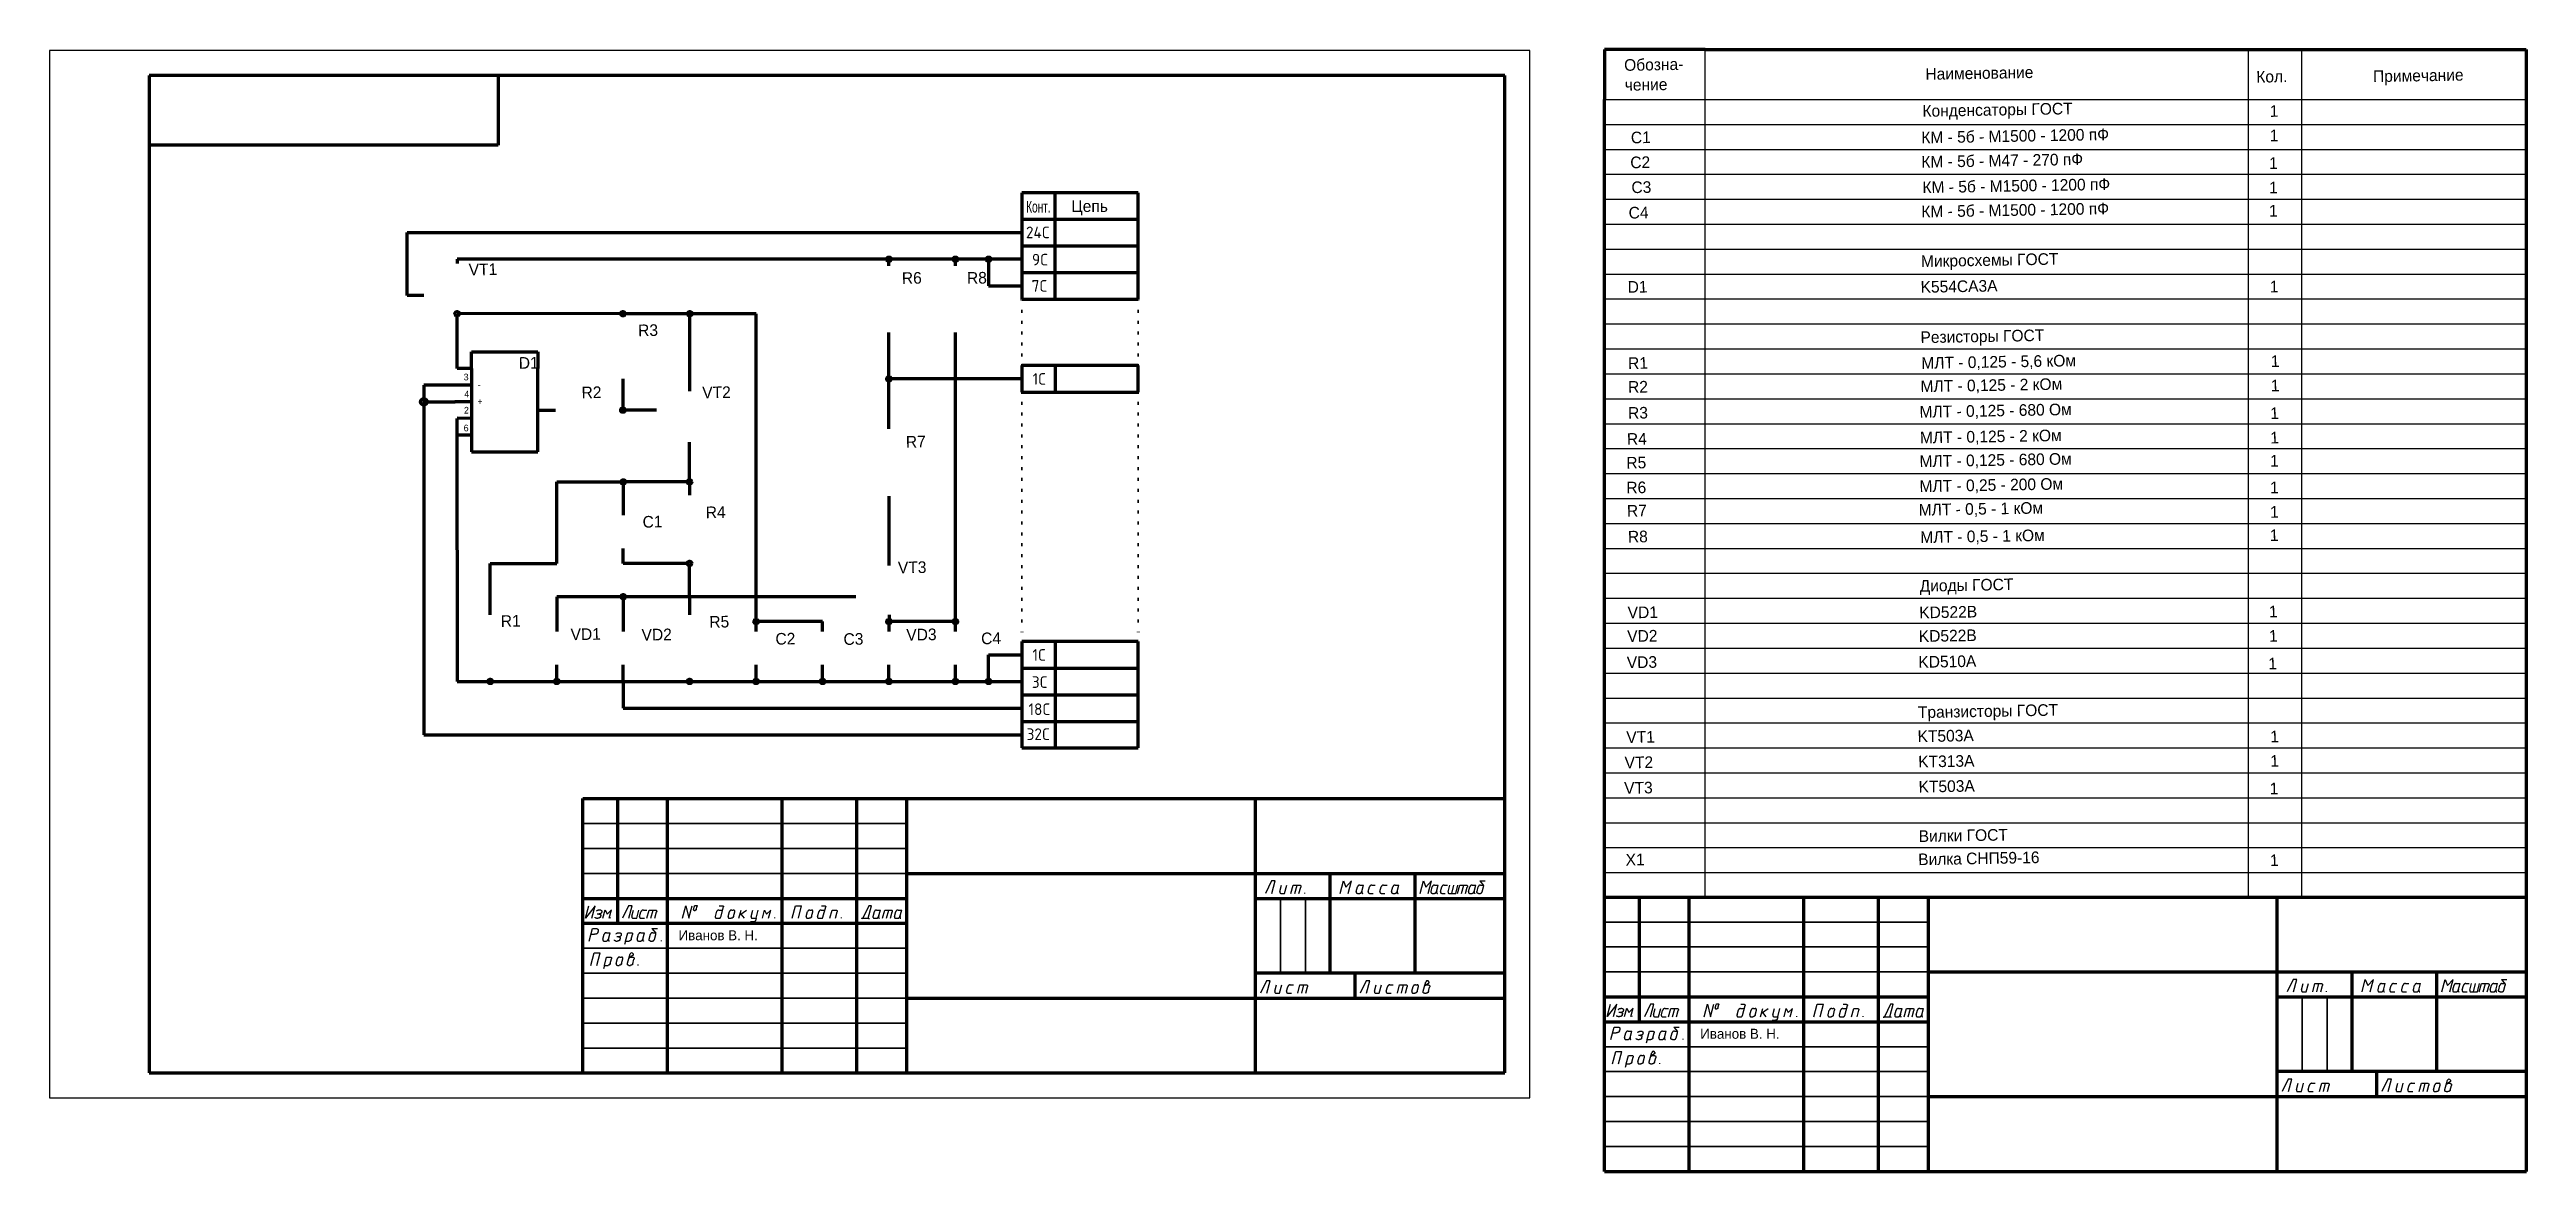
# Model space of a CAD drawing. Extents: x -103 to 643, y -127 to 210.
import ezdxf

# ---------------------------------------------------------------- set-up
doc = ezdxf.new("R2010")
doc.units = 0
doc.linetypes.add('DOT2', pattern=[3.175, 0, -3.175])
doc.layers.get('0').update_dxf_attribs({"linetype": 'CONTINUOUS', "lineweight": 25})
doc.layers.add('Схема', color=7, linetype='CONTINUOUS', lineweight=50)
doc.styles.add('cyrillic_ii', font='cyrillic_ii')
doc.styles.get("Standard").update_dxf_attribs({"font": 'standard'})

msp = doc.modelspace()

# ---------------------------------------------------------------- texts
at = {"style": 'cyrillic_ii'}
for s, height, p in [('Обозна-', 3.5, (371.3, 203.63)), ('Наименование', 3.5, (461.99, 200.93)), ('Кол.', 3.5, (561.57, 200.09)), ('Примечание', 3.5, (596.71, 200.24)), ('чение', 3.5, (371.49, 197.64)), ('Конденсаторы ГОСТ', 3.5, (461.09, 189.81)), ('1', 3.5, (565.64, 189.79)), ('C1', 3.5, (373.33, 181.82)), ('КМ - 5б - M1500 - 1200 пФ', 3.5, (460.75, 181.82)), ('1', 3.5, (565.64, 182.44)), ('C2', 3.5, (373.16, 174.33)), ('КМ - 5б - M47 - 270 пФ', 3.5, (460.75, 174.5)), ('1', 3.5, (565.44, 174.12)), ('C3', 3.5, (373.5, 166.85)), ('КМ - 5б - M1500 - 1200 пФ', 3.5, (460.75, 159.54)), ('КМ - 5б - M1500 - 1200 пФ', 3.5, (461.09, 166.85)), ('1', 3.5, (565.44, 166.77)), ('C4', 3.5, (372.65, 159.2)), ('1', 3.5, (565.4, 159.79)), ('VT1', 3.5, (23.53, 142.1)), ('R6', 3.5, (153.91, 139.55)), ('R8', 3.5, (173.51, 139.59)), ('Микросхемы ГОСТ', 3.5, (460.65, 144.64)), ('D1', 3.5, (372.36, 136.89)), ('K554CA3A', 3.5, (460.53, 136.89)), ('1', 3.5, (565.64, 136.98)), ('R3', 3.5, (74.53, 123.83)), ('Резисторы ГОСТ', 3.5, (460.5, 121.75)), ('3', 2, (22, 110.55)), ('D1', 3.5, (38.61, 114.02)), ('R1', 3.5, (372.48, 113.96)), ('МЛТ - 0,125 - 5,6 кОм', 3.5, (460.75, 114)), ('1', 3.5, (565.96, 114.58)), ('4', 2, (22.19, 105.42)), ('+', 2, (26.14, 103.2)), ('-', 2, (26.24, 108.2)), ('R2', 3.5, (57.5, 105.14)), ('VT2', 3.5, (93.83, 105.13)), ('R2', 3.5, (372.48, 106.81)), ('МЛТ - 0,125 - 2 кОм', 3.5, (460.5, 107)), ('1', 3.5, (565.96, 107.23)), ('6', 2, (22, 95.2)), ('2', 2, (22.09, 100.57)), ('R3', 3.5, (372.48, 98.99)), ('МЛТ - 0,125 - 680 Ом', 3.5, (460.21, 99.33)), ('1', 3.5, (565.77, 98.91)), ('R7', 3.5, (155.11, 90.31)), ('R4', 3.5, (372.14, 91.16)), ('МЛТ - 0,125 - 2 кОм', 3.5, (460.34, 91.57)), ('1', 3.5, (565.77, 91.56)), ('R5', 3.5, (371.97, 84.02)), ('МЛТ - 0,125 - 680 Ом', 3.5, (460.21, 84.46)), ('1', 3.5, (565.72, 84.58)), ('R6', 3.5, (371.97, 76.54)), ('МЛТ - 0,25 - 200 Ом', 3.5, (460.21, 76.97)), ('1', 3.5, (565.71, 76.56)), ('C1', 3.5, (75.87, 66.25)), ('R4', 3.5, (94.88, 69.1)), ('R7', 3.5, (372.14, 69.56)), ('МЛТ - 0,5 - 1 кОм', 3.5, (459.95, 69.86)), ('1', 3.5, (565.71, 69.21)), ('R8', 3.5, (372.44, 61.78)), ('МЛТ - 0,5 - 1 кОм', 3.5, (460.45, 61.61)), ('1', 3.5, (565.66, 62.22)), ('VT3', 3.5, (152.72, 52.5)), ('Диоды ГОСТ', 3.5, (460.25, 47)), ('R1', 3.5, (33.19, 36.4)), ('R5', 3.5, (95.95, 36.16)), ('VD1', 3.5, (372.37, 38.97)), ('KD522B', 3.5, (460.12, 38.97)), ('1', 3.5, (565.38, 39.28)), ('VD1', 3.5, (54.2, 32.4)), ('VD2', 3.5, (75.57, 32.27)), ('C2', 3.5, (115.86, 31.06)), ('C3', 3.5, (136.35, 30.98)), ('VD3', 3.5, (155.25, 32.28)), ('C4', 3.5, (177.77, 31.18)), ('VD2', 3.5, (372.23, 31.87)), ('KD522B', 3.5, (459.99, 31.87)), ('1', 3.5, (565.38, 31.93)), ('VD3', 3.5, (372.1, 23.98)), ('KD510A', 3.5, (459.86, 24.11)), ('1', 3.5, (565.18, 23.62)), ('Транзисторы ГОСТ', 3.5, (459.72, 8.99)), ('VT1', 3.5, (371.97, 1.48)), ('KT503A', 3.5, (459.62, 1.76)), ('1', 3.5, (565.78, 1.7)), ('VT2', 3.5, (371.44, -6.15)), ('KT313A', 3.5, (459.82, -5.87)), ('1', 3.5, (565.78, -5.65)), ('VT3', 3.5, (371.31, -13.78)), ('KT503A', 3.5, (459.92, -13.4)), ('1', 3.5, (565.59, -13.97)), ('Вилки ГОСТ', 3.5, (459.96, -28.28)), ('X1', 3.5, (371.75, -35.37)), ('Вилка СНП59-16', 3.5, (459.81, -35.25)), ('1', 3.5, (565.68, -35.53))]:
    msp.add_text(s, height=height, rotation=1, dxfattribs=at).set_placement(p)
at = {"style": 'cyrillic_ii', "width": 0.65}
msp.add_text('Конт.', height=3.5, dxfattribs=at).set_placement((191.29, 161.03))
at = {"style": 'cyrillic_ii'}
msp.add_text('Цепь', height=3.5, dxfattribs=at).set_placement((204.86, 161.2))
for s, p in [('24C', (191.23, 153.3)), ('9C', (193.05, 145.11)), ('7C', (192.95, 137.22))]:
    msp.add_text(s, height=3.5).set_placement(p)
at = {"lineweight": 35}
for s, p in [('1C', (193.22, 109.24)), ('1C', (193.18, 26.23)), ('18C', (192, 9.91)), ('32C', (191.43, 2.4))]:
    msp.add_text(s, height=3.5, dxfattribs=at).set_placement(p)
at = {"char_height": 3, "width": 25.6667, "attachment_point": 1, "style": 'cyrillic_ii'}
for insert in [(86.67, -54.83), (394.19, -84.44)]:
    msp.add_mtext('Иванов В. Н.', dxfattribs=dict(at, insert=insert))
at = {"layer": 'Схема', "lineweight": 35}
msp.add_text('3C', height=3.5, dxfattribs=at).set_placement((193.01, 18.07))

# ---------------------------------------------------------------- linework, layer by layer
for p, q in [((342.84, 209.77), (-102.66, 209.77)), ((-102.66, 209.77), (-102.66, -105.23)), ((342.84, -105.23), (342.84, 209.77)), ((395.71, 195.03), (395.71, 210.03)), ((559.21, -44.97), (559.21, 210.03)), ((575.21, -44.97), (575.21, 210.03)), ((365.41, 195.03), (642.81, 195.03)), ((395.71, -44.97), (395.71, 195.03)), ((365.41, 187.53), (642.81, 187.53)), ((365.41, 180.03), (642.81, 180.03)), ((365.41, 172.53), (642.81, 172.53)), ((365.41, 165.03), (642.81, 165.03)), ((365.41, 157.53), (642.81, 157.53)), ((365.41, 150.03), (642.81, 150.03)), ((365.41, 142.53), (642.81, 142.53)), ((365.41, 135.03), (642.81, 135.03)), ((365.41, 127.53), (642.81, 127.53)), ((365.41, 120.03), (642.81, 120.03)), ((365.41, 112.53), (642.81, 112.53)), ((365.41, 105.03), (642.81, 105.03)), ((365.41, 97.53), (642.81, 97.53)), ((365.41, 90.03), (642.81, 90.03)), ((365.41, 82.53), (642.81, 82.53)), ((365.41, 75.03), (642.81, 75.03)), ((365.41, 67.53), (642.81, 67.53)), ((365.41, 60.03), (642.81, 60.03)), ((365.41, 52.53), (642.81, 52.53)), ((365.41, 45.03), (642.81, 45.03)), ((365.41, 37.53), (642.81, 37.53)), ((365.41, 30.03), (642.81, 30.03)), ((365.41, 22.53), (642.81, 22.53)), ((365.41, 15.03), (642.81, 15.03)), ((365.41, 7.53), (642.81, 7.53)), ((365.41, 0.03), (642.81, 0.03)), ((365.41, -7.47), (642.81, -7.47)), ((365.41, -14.97), (642.81, -14.97)), ((365.41, -22.47), (642.81, -22.47)), ((365.41, -29.97), (642.81, -29.97)), ((365.41, -37.47), (642.81, -37.47)), ((-102.66, -105.23), (342.84, -105.23))]:
    msp.add_line(p, q)
at = {"lineweight": 70}
for p, q in [((395.71, 210.03), (365.41, 210.03)), ((365.41, 210.03), (365.41, 195.03)), ((395.71, 210.03), (642.81, 210.03)), ((642.81, 210.03), (642.81, 195.03)), ((335.34, 202.27), (-72.66, 202.27)), ((-72.66, 202.27), (-72.66, -97.73)), ((32.34, 202.27), (32.34, 181.27)), ((335.34, -97.73), (335.34, 202.27)), ((365.41, -44.97), (365.41, 195.03)), ((642.81, 195.03), (642.81, -44.97)), ((32.34, 181.27), (-72.66, 181.27)), ((5, 136.1), (5, 155)), ((5, 155), (190, 155)), ((190, 147), (20, 147)), ((20, 147), (20, 145.7)), ((150, 145), (150, 147)), ((170, 145), (170, 147)), ((180, 147), (180, 139)), ((10, 136.1), (5, 136.1)), ((180, 139), (190, 139)), ((20, 114.1), (20, 130.5)), ((110, 130.6), (69.9, 130.6)), ((90.05, 107.3), (90.05, 130.6)), ((110, 45.5), (110, 130.6)), ((24.3, 114.1), (20, 114.1)), ((24.3, 114.1), (24.3, 119.1)), ((24.3, 119.1), (44.3, 119.1)), ((44.3, 119.1), (44.3, 114.1)), ((19.4, 109.1), (10, 109.1)), ((10, 109.1), (10, 104.1)), ((69.9, 111), (69.9, 101.5)), ((190, 111), (150, 111)), ((10, 104.1), (19.4, 104.1)), ((10, 104.1), (10, 4)), ((50, 55.5), (50, 80)), ((50, 80), (70, 80)), ((30, 40), (30, 55.5)), ((30, 55.5), (50, 55.5)), ((70, 20), (70, 12)), ((70, 12), (190, 12)), ((10, 4), (190, 4)), ((57.84, -15.23), (335.34, -15.23)), ((57.84, -97.73), (57.84, -15.23)), ((68.34, -52.73), (68.34, -15.23)), ((83.34, -97.73), (83.34, -15.23)), ((117.84, -97.73), (117.84, -15.23)), ((140.34, -97.73), (140.34, -15.23)), ((155.34, -97.73), (155.34, -15.23)), ((260.34, -97.73), (260.34, -15.23)), ((155.34, -37.73), (335.34, -37.73)), ((282.84, -67.73), (282.84, -37.73)), ((308.34, -67.73), (308.34, -37.73)), ((57.84, -45.23), (155.34, -45.23)), ((260.34, -45.23), (335.34, -45.23)), ((365.36, -44.84), (642.86, -44.84)), ((365.36, -127.34), (365.36, -44.84)), ((375.86, -82.34), (375.86, -44.84)), ((390.86, -127.34), (390.86, -44.84)), ((425.36, -127.34), (425.36, -44.84)), ((447.86, -127.34), (447.86, -44.84)), ((462.86, -127.34), (462.86, -44.84)), ((567.86, -127.34), (567.86, -44.84)), ((57.84, -52.73), (155.34, -52.73)), ((282.84, -67.73), (260.34, -67.73)), ((335.34, -67.73), (282.84, -67.73)), ((290.34, -75.23), (290.34, -67.73)), ((462.86, -67.34), (642.86, -67.34)), ((590.36, -97.34), (590.36, -67.34)), ((615.86, -97.34), (615.86, -67.34)), ((155.34, -75.23), (335.34, -75.23)), ((365.36, -74.84), (462.86, -74.84)), ((567.86, -74.84), (642.86, -74.84)), ((365.36, -82.34), (462.86, -82.34)), ((-72.66, -97.73), (335.34, -97.73)), ((590.36, -97.34), (567.86, -97.34)), ((642.86, -97.34), (590.36, -97.34)), ((597.86, -104.84), (597.86, -97.34)), ((462.86, -104.84), (642.86, -104.84))]:
    msp.add_line(p, q, dxfattribs=at)
at = {"linetype": 'CONTINUOUS', "lineweight": 70}
for p, q in [((69.9, 130.64), (20.04, 130.58)), ((150.03, 54.85), (150.01, 75.74)), ((180, 28), (190, 28)), ((180, 20), (180, 28))]:
    msp.add_line(p, q, dxfattribs=at)
at = {"lineweight": 35}
for p, q in [((57.84, -22.73), (155.34, -22.73)), ((57.84, -30.23), (155.34, -30.23)), ((57.84, -37.73), (155.34, -37.73)), ((267.84, -45.23), (267.84, -67.73)), ((275.34, -45.23), (275.34, -67.73)), ((365.36, -52.34), (462.86, -52.34)), ((57.84, -60.23), (155.34, -60.23)), ((365.36, -59.84), (462.86, -59.84)), ((57.84, -67.73), (155.34, -67.73)), ((365.36, -67.34), (462.86, -67.34)), ((57.84, -75.23), (155.34, -75.23)), ((575.36, -74.84), (575.36, -97.34)), ((582.86, -74.84), (582.86, -97.34)), ((57.84, -82.73), (155.34, -82.73)), ((57.84, -90.23), (155.34, -90.23)), ((365.36, -89.84), (462.86, -89.84)), ((365.36, -97.34), (462.86, -97.34)), ((365.36, -104.84), (462.86, -104.84)), ((365.36, -112.34), (462.86, -112.34)), ((365.36, -119.84), (462.86, -119.84))]:
    msp.add_line(p, q, dxfattribs=at)
at = {"linetype": 'CONTINUOUS', "lineweight": 25}
for p, q in [((265.15, -39.98), (263.34, -43.73)), ((266.22, -39.98), (265.15, -39.98)), ((265.22, -43.73), (266.22, -39.98)), ((267.61, -43.28), (267.6, -43.32)), ((267.6, -43.32), (267.61, -43.37)), ((267.62, -43.17), (267.61, -43.23)), ((267.61, -43.23), (267.61, -43.28)), ((267.61, -43.37), (267.61, -43.41)), ((267.61, -43.41), (267.62, -43.44)), ((267.63, -43.12), (267.62, -43.17)), ((267.62, -43.44), (267.63, -43.48)), ((267.63, -43.12), (268.14, -41.23)), ((267.63, -43.48), (267.64, -43.51)), ((267.64, -43.51), (267.66, -43.54)), ((267.66, -43.54), (267.68, -43.56)), ((267.68, -43.56), (267.7, -43.59)), ((267.7, -43.59), (267.72, -43.61)), ((267.72, -43.61), (267.74, -43.63)), ((267.74, -43.63), (267.76, -43.64)), ((267.76, -43.64), (267.79, -43.66)), ((267.79, -43.66), (267.81, -43.67)), ((267.81, -43.67), (267.84, -43.68)), ((267.84, -43.68), (267.86, -43.69)), ((267.86, -43.69), (267.88, -43.7)), ((267.88, -43.7), (267.91, -43.71)), ((267.91, -43.71), (267.93, -43.71)), ((267.93, -43.71), (267.95, -43.72)), ((267.95, -43.72), (267.97, -43.72)), ((267.97, -43.72), (267.99, -43.72)), ((267.99, -43.72), (268.01, -43.73)), ((268.01, -43.73), (268.03, -43.73)), ((268.03, -43.73), (268.04, -43.73)), ((268.04, -43.73), (268.05, -43.73)), ((268.05, -43.73), (268.06, -43.73)), ((268.06, -43.73), (268.07, -43.73)), ((268.07, -43.73), (269.08, -43.73)), ((269.08, -43.73), (269.75, -41.23)), ((271, -43.73), (271.67, -41.23)), ((271.67, -41.23), (273.56, -41.23)), ((272.2, -43.73), (272.87, -41.23)), ((273.41, -43.73), (273.92, -41.82)), ((273.56, -41.23), (273.6, -41.23)), ((273.6, -41.23), (273.65, -41.23)), ((273.65, -41.23), (273.69, -41.24)), ((273.69, -41.24), (273.73, -41.25)), ((273.73, -41.25), (273.76, -41.27)), ((273.76, -41.27), (273.79, -41.28)), ((273.79, -41.28), (273.82, -41.3)), ((273.82, -41.3), (273.84, -41.32)), ((273.84, -41.32), (273.86, -41.34)), ((273.86, -41.34), (273.88, -41.36)), ((273.88, -41.36), (273.9, -41.39)), ((273.9, -41.39), (273.91, -41.41)), ((273.91, -41.41), (273.92, -41.44)), ((273.92, -41.44), (273.93, -41.47)), ((273.93, -41.79), (273.92, -41.8)), ((273.92, -41.8), (273.92, -41.81)), ((273.92, -41.81), (273.92, -41.82)), ((273.92, -41.82), (273.92, -41.83)), ((273.93, -41.47), (273.94, -41.5)), ((273.94, -41.73), (273.93, -41.75)), ((273.93, -41.75), (273.93, -41.77)), ((273.93, -41.77), (273.93, -41.79)), ((273.94, -41.5), (273.94, -41.52)), ((273.94, -41.52), (273.94, -41.55)), ((273.94, -41.55), (273.95, -41.58)), ((273.95, -41.66), (273.94, -41.68)), ((273.94, -41.68), (273.94, -41.71)), ((273.94, -41.71), (273.94, -41.73)), ((273.95, -41.58), (273.95, -41.61)), ((273.95, -41.61), (273.95, -41.63)), ((273.95, -41.63), (273.95, -41.66)), ((275.2, -43.73), (275.2, -43.52)), ((285.84, -43.73), (286.85, -39.98)), ((285.84, -43.73), (286.85, -39.98)), ((286.85, -39.98), (287.55, -41.85)), ((289.25, -39.98), (287.55, -41.85)), ((288.25, -43.73), (289.25, -39.98)), ((290.64, -43.26), (290.63, -43.31)), ((290.63, -43.31), (290.63, -43.35)), ((290.63, -43.35), (290.63, -43.39)), ((290.63, -43.39), (290.64, -43.43)), ((290.66, -43.16), (290.64, -43.21)), ((290.64, -43.21), (290.64, -43.26)), ((290.64, -43.43), (290.65, -43.46)), ((290.65, -43.46), (290.66, -43.49)), ((290.66, -43.16), (291.04, -41.71)), ((290.66, -43.49), (290.67, -43.52)), ((290.67, -43.52), (290.69, -43.55)), ((290.69, -43.55), (290.71, -43.57)), ((290.71, -43.57), (290.72, -43.6)), ((290.72, -43.6), (290.75, -43.62)), ((290.75, -43.62), (290.77, -43.63)), ((290.77, -43.63), (290.79, -43.65)), ((290.79, -43.65), (290.81, -43.66)), ((290.81, -43.66), (290.84, -43.68)), ((290.84, -43.68), (290.86, -43.69)), ((290.86, -43.69), (290.89, -43.69)), ((290.89, -43.69), (290.91, -43.7)), ((290.91, -43.7), (290.94, -43.71)), ((290.94, -43.71), (290.96, -43.71)), ((290.96, -43.71), (290.98, -43.72)), ((290.98, -43.72), (291, -43.72)), ((291, -43.72), (291.02, -43.72)), ((291.02, -43.72), (291.04, -43.73)), ((291.05, -41.7), (291.04, -41.71)), ((291.04, -41.71), (291.04, -41.71)), ((291.04, -43.73), (291.05, -43.73)), ((291.06, -41.68), (291.05, -41.69)), ((291.05, -41.69), (291.05, -41.7)), ((291.05, -41.7), (291.05, -41.7)), ((291.05, -43.73), (291.06, -43.73)), ((291.07, -41.65), (291.06, -41.66)), ((291.06, -41.66), (291.06, -41.68)), ((291.06, -43.73), (291.08, -43.73)), ((291.08, -41.63), (291.07, -41.65)), ((291.09, -41.61), (291.08, -41.63)), ((291.08, -43.73), (291.08, -43.73)), ((291.08, -43.73), (291.09, -43.73)), ((291.1, -41.59), (291.09, -41.61)), ((291.09, -43.73), (291.63, -43.73)), ((291.11, -41.57), (291.1, -41.59)), ((291.12, -41.55), (291.11, -41.57)), ((291.14, -41.53), (291.12, -41.55)), ((291.15, -41.5), (291.14, -41.53)), ((291.17, -41.48), (291.15, -41.5)), ((291.19, -41.46), (291.17, -41.48)), ((291.21, -41.43), (291.19, -41.46)), ((291.24, -41.41), (291.21, -41.43)), ((291.26, -41.39), (291.24, -41.41)), ((291.29, -41.37), (291.26, -41.39)), ((291.32, -41.35), (291.29, -41.37)), ((291.35, -41.33), (291.32, -41.35)), ((291.38, -41.31), (291.35, -41.33)), ((291.42, -41.29), (291.38, -41.31)), ((291.46, -41.28), (291.42, -41.29)), ((291.5, -41.26), (291.46, -41.28)), ((291.54, -41.25), (291.5, -41.26)), ((291.58, -41.24), (291.54, -41.25)), ((291.63, -41.23), (291.58, -41.24)), ((291.68, -41.23), (291.63, -41.23)), ((291.63, -43.73), (291.68, -43.73)), ((291.73, -41.23), (291.68, -41.23)), ((291.68, -43.73), (291.73, -43.72)), ((291.73, -41.23), (292.84, -41.23)), ((291.73, -43.72), (291.77, -43.71)), ((291.77, -43.71), (291.82, -43.7)), ((291.82, -43.7), (291.86, -43.69)), ((291.86, -43.69), (291.9, -43.67)), ((291.9, -43.67), (291.94, -43.66)), ((291.94, -43.66), (291.97, -43.64)), ((291.97, -43.64), (292.01, -43.62)), ((292.01, -43.62), (292.04, -43.59)), ((292.04, -43.59), (292.07, -43.57)), ((292.07, -43.57), (292.1, -43.54)), ((292.1, -43.54), (292.12, -43.52)), ((292.12, -43.52), (292.14, -43.49)), ((292.14, -43.49), (292.17, -43.46)), ((292.17, -43.46), (292.19, -43.44)), ((292.19, -43.44), (292.21, -43.41)), ((292.21, -43.41), (292.22, -43.38)), ((292.22, -43.38), (292.24, -43.36)), ((292.24, -43.36), (292.25, -43.33)), ((292.25, -43.33), (292.26, -43.31)), ((292.26, -43.31), (292.28, -43.29)), ((292.28, -43.29), (292.29, -43.26)), ((292.29, -43.25), (292.3, -43.23)), ((292.29, -43.26), (292.29, -43.25)), ((292.3, -43.23), (292.31, -43.21)), ((292.31, -43.2), (292.32, -43.19)), ((292.31, -43.21), (292.31, -43.2)), ((292.32, -43.17), (292.84, -41.23)), ((292.32, -43.18), (292.32, -43.17)), ((292.32, -43.17), (292.32, -43.17)), ((292.32, -43.19), (292.32, -43.18)), ((292.33, -43.18), (292.32, -43.24)), ((292.32, -43.24), (292.32, -43.29)), ((292.32, -43.29), (292.32, -43.34)), ((292.32, -43.34), (292.32, -43.38)), ((292.32, -43.38), (292.32, -43.43)), ((292.32, -43.43), (292.33, -43.46)), ((292.34, -43.12), (292.33, -43.18)), ((292.33, -43.46), (292.33, -43.5)), ((292.33, -43.5), (292.34, -43.53)), ((292.35, -43.06), (292.34, -43.12)), ((292.34, -43.53), (292.36, -43.56)), ((292.37, -42.99), (292.35, -43.06)), ((292.36, -43.56), (292.37, -43.58)), ((292.37, -43.58), (292.38, -43.61)), ((292.38, -43.61), (292.4, -43.63)), ((292.4, -43.63), (292.41, -43.64)), ((292.41, -43.64), (292.43, -43.66)), ((292.43, -43.66), (292.44, -43.67)), ((292.44, -43.67), (292.46, -43.69)), ((292.46, -43.69), (292.48, -43.69)), ((292.48, -43.69), (292.49, -43.7)), ((292.49, -43.7), (292.51, -43.71)), ((292.51, -43.71), (292.52, -43.72)), ((292.52, -43.72), (292.54, -43.72)), ((292.54, -43.72), (292.55, -43.72)), ((292.55, -43.72), (292.56, -43.72)), ((292.56, -43.72), (292.57, -43.73)), ((292.57, -43.73), (292.58, -43.73)), ((292.58, -43.73), (292.58, -43.73)), ((292.58, -43.73), (292.59, -43.73)), ((292.59, -43.73), (292.59, -43.73)), ((294.23, -43.24), (294.22, -43.29)), ((294.22, -43.29), (294.22, -43.33)), ((294.22, -43.33), (294.23, -43.38)), ((294.24, -43.19), (294.23, -43.24)), ((294.23, -43.38), (294.23, -43.41)), ((294.23, -43.41), (294.24, -43.45)), ((294.25, -43.13), (294.24, -43.19)), ((294.24, -43.45), (294.26, -43.48)), ((294.25, -43.13), (294.61, -41.79)), ((294.26, -43.48), (294.27, -43.51)), ((294.27, -43.51), (294.29, -43.54)), ((294.29, -43.54), (294.31, -43.57)), ((294.31, -43.57), (294.33, -43.59)), ((294.33, -43.59), (294.36, -43.61)), ((294.36, -43.61), (294.38, -43.63)), ((294.38, -43.63), (294.41, -43.65)), ((294.41, -43.65), (294.43, -43.66)), ((294.43, -43.66), (294.46, -43.67)), ((294.46, -43.67), (294.49, -43.68)), ((294.49, -43.68), (294.51, -43.69)), ((294.51, -43.69), (294.54, -43.7)), ((294.54, -43.7), (294.57, -43.71)), ((294.57, -43.71), (294.59, -43.71)), ((294.59, -43.71), (294.61, -43.72)), ((294.62, -41.77), (294.61, -41.78)), ((294.61, -41.78), (294.61, -41.79)), ((294.61, -41.79), (294.61, -41.79)), ((294.61, -41.79), (294.61, -41.79)), ((294.61, -43.72), (294.64, -43.72)), ((294.63, -41.75), (294.62, -41.76)), ((294.62, -41.76), (294.62, -41.77)), ((294.64, -41.73), (294.63, -41.75)), ((294.65, -41.71), (294.64, -41.73)), ((294.64, -43.72), (294.66, -43.72)), ((294.66, -41.69), (294.65, -41.71)), ((294.67, -41.66), (294.66, -41.69)), ((294.66, -43.72), (294.67, -43.73)), ((294.68, -41.64), (294.67, -41.66)), ((294.67, -43.73), (294.69, -43.73)), ((294.7, -41.61), (294.68, -41.64)), ((294.69, -43.73), (294.7, -43.73)), ((294.72, -41.59), (294.7, -41.61)), ((294.7, -43.73), (294.71, -43.73)), ((294.71, -43.73), (294.72, -43.73)), ((294.74, -41.56), (294.72, -41.59)), ((294.72, -43.73), (294.73, -43.73)), ((294.73, -43.73), (295.7, -43.73)), ((294.76, -41.53), (294.74, -41.56)), ((294.78, -41.5), (294.76, -41.53)), ((294.8, -41.48), (294.78, -41.5)), ((294.83, -41.45), (294.8, -41.48)), ((294.86, -41.42), (294.83, -41.45)), ((294.89, -41.4), (294.86, -41.42)), ((294.92, -41.37), (294.89, -41.4)), ((294.96, -41.35), (294.92, -41.37)), ((294.99, -41.32), (294.96, -41.35)), ((295.03, -41.3), (294.99, -41.32)), ((295.07, -41.29), (295.03, -41.3)), ((295.11, -41.27), (295.07, -41.29)), ((295.16, -41.25), (295.11, -41.27)), ((295.21, -41.24), (295.16, -41.25)), ((295.25, -41.24), (295.21, -41.24)), ((295.31, -41.23), (295.25, -41.24)), ((295.36, -41.23), (295.31, -41.23)), ((295.36, -41.23), (296.37, -41.23)), ((297.76, -43.24), (297.75, -43.29)), ((297.75, -43.29), (297.75, -43.33)), ((297.75, -43.33), (297.76, -43.38)), ((297.77, -43.19), (297.76, -43.24)), ((297.76, -43.38), (297.76, -43.41)), ((297.76, -43.41), (297.77, -43.45)), ((297.78, -43.13), (297.77, -43.19)), ((297.77, -43.45), (297.79, -43.48)), ((297.78, -43.13), (298.14, -41.79)), ((297.79, -43.48), (297.8, -43.51)), ((297.8, -43.51), (297.82, -43.54)), ((297.82, -43.54), (297.84, -43.57)), ((297.84, -43.57), (297.86, -43.59)), ((297.86, -43.59), (297.88, -43.61)), ((297.88, -43.61), (297.91, -43.63)), ((297.91, -43.63), (297.93, -43.65)), ((297.93, -43.65), (297.96, -43.66)), ((297.96, -43.66), (297.99, -43.67)), ((297.99, -43.67), (298.01, -43.68)), ((298.01, -43.68), (298.04, -43.69)), ((298.04, -43.69), (298.07, -43.7)), ((298.07, -43.7), (298.09, -43.71)), ((298.09, -43.71), (298.12, -43.71)), ((298.12, -43.71), (298.14, -43.72)), ((298.15, -41.77), (298.14, -41.78)), ((298.14, -41.78), (298.14, -41.79)), ((298.14, -41.79), (298.14, -41.79)), ((298.14, -41.79), (298.14, -41.79)), ((298.14, -43.72), (298.16, -43.72)), ((298.16, -41.75), (298.15, -41.76)), ((298.15, -41.76), (298.15, -41.77)), ((298.17, -41.73), (298.16, -41.75)), ((298.16, -43.72), (298.18, -43.72)), ((298.19, -41.69), (298.17, -41.71)), ((298.17, -41.71), (298.17, -41.73)), ((298.18, -43.72), (298.2, -43.73)), ((298.2, -41.66), (298.19, -41.69)), ((298.21, -41.64), (298.2, -41.66)), ((298.2, -43.73), (298.22, -43.73)), ((298.23, -41.61), (298.21, -41.64)), ((298.22, -43.73), (298.23, -43.73)), ((298.25, -41.59), (298.23, -41.61)), ((298.23, -43.73), (298.24, -43.73)), ((298.24, -43.73), (298.25, -43.73)), ((298.27, -41.56), (298.25, -41.59)), ((298.25, -43.73), (298.25, -43.73)), ((298.25, -43.73), (299.23, -43.73)), ((298.29, -41.53), (298.27, -41.56)), ((298.31, -41.5), (298.29, -41.53)), ((298.33, -41.48), (298.31, -41.5)), ((298.36, -41.45), (298.33, -41.48)), ((298.39, -41.42), (298.36, -41.45)), ((298.42, -41.4), (298.39, -41.42)), ((298.45, -41.37), (298.42, -41.4)), ((298.48, -41.35), (298.45, -41.37)), ((298.52, -41.32), (298.48, -41.35)), ((298.56, -41.3), (298.52, -41.32)), ((298.6, -41.29), (298.56, -41.3)), ((298.64, -41.27), (298.6, -41.29)), ((298.69, -41.25), (298.64, -41.27)), ((298.73, -41.24), (298.69, -41.25)), ((298.78, -41.24), (298.73, -41.24)), ((298.83, -41.23), (298.78, -41.24)), ((298.89, -41.23), (298.83, -41.23)), ((298.89, -41.23), (299.9, -41.23)), ((301.28, -43.26), (301.27, -43.31)), ((301.27, -43.31), (301.27, -43.35)), ((301.27, -43.35), (301.28, -43.39)), ((301.29, -43.21), (301.28, -43.26)), ((301.28, -43.39), (301.28, -43.43)), ((301.28, -43.43), (301.29, -43.46)), ((301.3, -43.16), (301.29, -43.21)), ((301.29, -43.46), (301.3, -43.49)), ((301.3, -43.16), (301.69, -41.71)), ((301.3, -43.49), (301.31, -43.52)), ((301.31, -43.52), (301.33, -43.55)), ((301.33, -43.55), (301.35, -43.57)), ((301.35, -43.57), (301.37, -43.6)), ((301.37, -43.6), (301.39, -43.62)), ((301.39, -43.62), (301.41, -43.63)), ((301.41, -43.63), (301.43, -43.65)), ((301.43, -43.65), (301.46, -43.66)), ((301.46, -43.66), (301.48, -43.68)), ((301.48, -43.68), (301.51, -43.69)), ((301.51, -43.69), (301.53, -43.69)), ((301.53, -43.69), (301.55, -43.7)), ((301.55, -43.7), (301.58, -43.71)), ((301.58, -43.71), (301.6, -43.71)), ((301.6, -43.71), (301.62, -43.72)), ((301.62, -43.72), (301.64, -43.72)), ((301.64, -43.72), (301.66, -43.72)), ((301.66, -43.72), (301.68, -43.73)), ((301.68, -43.73), (301.69, -43.73)), ((301.7, -41.68), (301.69, -41.69)), ((301.69, -41.69), (301.69, -41.7)), ((301.69, -41.7), (301.69, -41.7)), ((301.69, -41.7), (301.69, -41.71)), ((301.69, -41.71), (301.69, -41.71)), ((301.69, -43.73), (301.71, -43.73)), ((301.71, -41.65), (301.7, -41.66)), ((301.7, -41.66), (301.7, -41.68)), ((301.72, -41.63), (301.71, -41.65)), ((301.71, -43.73), (301.72, -43.73)), ((301.73, -41.61), (301.72, -41.63)), ((301.72, -43.73), (301.73, -43.73)), ((301.74, -41.59), (301.73, -41.61)), ((301.73, -43.73), (301.73, -43.73)), ((301.73, -43.73), (302.27, -43.73)), ((301.75, -41.57), (301.74, -41.59)), ((301.76, -41.55), (301.75, -41.57)), ((301.78, -41.53), (301.76, -41.55)), ((301.8, -41.5), (301.78, -41.53)), ((301.81, -41.48), (301.8, -41.5)), ((301.83, -41.46), (301.81, -41.48)), ((301.85, -41.43), (301.83, -41.46)), ((301.88, -41.41), (301.85, -41.43)), ((301.9, -41.39), (301.88, -41.41)), ((301.93, -41.37), (301.9, -41.39)), ((301.96, -41.35), (301.93, -41.37)), ((301.99, -41.33), (301.96, -41.35)), ((302.02, -41.31), (301.99, -41.33)), ((302.06, -41.29), (302.02, -41.31)), ((302.1, -41.28), (302.06, -41.29)), ((302.14, -41.26), (302.1, -41.28)), ((302.18, -41.25), (302.14, -41.26)), ((302.23, -41.24), (302.18, -41.25)), ((302.27, -41.23), (302.23, -41.24)), ((302.32, -41.23), (302.27, -41.23)), ((302.27, -43.73), (302.32, -43.73)), ((302.38, -41.23), (302.32, -41.23)), ((302.32, -43.73), (302.37, -43.72)), ((302.37, -43.72), (302.42, -43.71)), ((302.38, -41.23), (303.48, -41.23)), ((302.42, -43.71), (302.46, -43.7)), ((302.46, -43.7), (302.5, -43.69)), ((302.5, -43.69), (302.54, -43.67)), ((302.54, -43.67), (302.58, -43.66)), ((302.58, -43.66), (302.62, -43.64)), ((302.62, -43.64), (302.65, -43.62)), ((302.65, -43.62), (302.68, -43.59)), ((302.68, -43.59), (302.71, -43.57)), ((302.71, -43.57), (302.74, -43.54)), ((302.74, -43.54), (302.76, -43.52)), ((302.76, -43.52), (302.79, -43.49)), ((302.79, -43.49), (302.81, -43.46)), ((302.81, -43.46), (302.83, -43.44)), ((302.83, -43.44), (302.85, -43.41)), ((302.85, -43.41), (302.87, -43.38)), ((302.87, -43.38), (302.88, -43.36)), ((302.88, -43.36), (302.9, -43.33)), ((302.9, -43.33), (302.91, -43.31)), ((302.91, -43.31), (302.92, -43.29)), ((302.92, -43.29), (302.93, -43.26)), ((302.93, -43.26), (302.94, -43.25)), ((302.94, -43.23), (302.95, -43.21)), ((302.94, -43.25), (302.94, -43.23)), ((302.95, -43.2), (302.96, -43.19)), ((302.95, -43.21), (302.95, -43.2)), ((302.96, -43.17), (303.48, -41.23)), ((302.96, -43.18), (302.96, -43.17)), ((302.96, -43.17), (302.96, -43.17)), ((302.96, -43.19), (302.96, -43.18)), ((302.97, -43.18), (302.96, -43.24)), ((302.96, -43.24), (302.96, -43.29)), ((302.96, -43.29), (302.96, -43.34)), ((302.96, -43.34), (302.96, -43.38)), ((302.96, -43.38), (302.96, -43.43)), ((302.96, -43.43), (302.97, -43.46)), ((302.98, -43.12), (302.97, -43.18)), ((302.97, -43.46), (302.98, -43.5)), ((302.99, -43.06), (302.98, -43.12)), ((302.98, -43.5), (302.99, -43.53)), ((303.01, -42.99), (302.99, -43.06)), ((302.99, -43.53), (303, -43.56)), ((303, -43.56), (303.01, -43.58)), ((303.01, -43.58), (303.02, -43.61)), ((303.02, -43.61), (303.04, -43.63)), ((303.04, -43.63), (303.05, -43.64)), ((303.05, -43.64), (303.07, -43.66)), ((303.07, -43.66), (303.09, -43.67)), ((303.09, -43.67), (303.1, -43.69)), ((303.1, -43.69), (303.12, -43.69)), ((303.12, -43.69), (303.13, -43.7)), ((303.13, -43.7), (303.15, -43.71)), ((303.15, -43.71), (303.16, -43.72)), ((303.16, -43.72), (303.18, -43.72)), ((303.18, -43.72), (303.19, -43.72)), ((303.19, -43.72), (303.2, -43.72)), ((303.2, -43.72), (303.21, -43.73)), ((303.21, -43.73), (303.22, -43.73)), ((303.22, -43.73), (303.23, -43.73)), ((303.23, -43.73), (303.23, -43.73)), ((303.23, -43.73), (303.23, -43.73)), ((87.84, -51.23), (88.85, -47.48)), ((88.85, -47.48), (89.72, -51.23)), ((89.72, -51.23), (90.72, -47.48)), ((91.2, -48.63), (91.19, -48.64)), ((91.19, -48.64), (91.19, -48.66)), ((91.19, -48.66), (91.19, -48.68)), ((91.19, -48.68), (91.19, -48.7)), ((91.19, -48.7), (91.19, -48.71)), ((91.19, -48.71), (91.2, -48.72)), ((91.2, -48.6), (91.48, -47.56)), ((91.2, -48.6), (91.2, -48.63)), ((91.2, -48.72), (91.2, -48.74)), ((91.2, -48.74), (91.21, -48.75)), ((91.21, -48.75), (91.21, -48.76)), ((91.21, -48.76), (91.22, -48.77)), ((91.22, -48.77), (91.23, -48.78)), ((91.23, -48.78), (91.23, -48.78)), ((91.23, -48.78), (91.24, -48.79)), ((91.24, -48.79), (91.25, -48.8)), ((91.25, -48.8), (91.26, -48.8)), ((91.26, -48.8), (91.27, -48.81)), ((91.27, -48.81), (91.28, -48.81)), ((91.28, -48.81), (91.29, -48.82)), ((91.29, -48.82), (91.29, -48.82)), ((91.29, -48.82), (91.3, -48.82)), ((91.3, -48.82), (91.31, -48.82)), ((91.31, -48.82), (91.32, -48.82)), ((91.32, -48.82), (91.33, -48.83)), ((91.33, -48.83), (91.33, -48.83)), ((91.33, -48.83), (91.34, -48.83)), ((91.34, -48.83), (91.34, -48.83)), ((91.34, -48.83), (91.35, -48.83)), ((91.35, -48.83), (91.35, -48.83)), ((91.35, -48.83), (91.35, -48.83)), ((91.35, -48.83), (91.35, -48.83)), ((91.35, -48.83), (91.7, -48.83)), ((91.48, -47.56), (91.49, -47.53)), ((91.49, -47.53), (91.5, -47.51)), ((91.5, -47.5), (91.51, -47.48)), ((91.5, -47.51), (91.5, -47.5)), ((91.51, -47.48), (91.52, -47.46)), ((91.52, -47.46), (91.53, -47.45)), ((91.53, -47.45), (91.54, -47.43)), ((91.54, -47.43), (91.55, -47.42)), ((91.55, -47.42), (91.57, -47.41)), ((91.57, -47.41), (91.58, -47.4)), ((91.58, -47.4), (91.59, -47.39)), ((91.59, -47.39), (91.6, -47.38)), ((91.6, -47.38), (91.61, -47.37)), ((91.61, -47.37), (91.63, -47.37)), ((91.63, -47.37), (91.64, -47.36)), ((91.64, -47.36), (91.65, -47.35)), ((91.65, -47.35), (91.66, -47.35)), ((91.66, -47.35), (91.67, -47.34)), ((91.67, -47.34), (91.68, -47.34)), ((91.68, -47.34), (91.69, -47.34)), ((91.69, -47.34), (91.7, -47.34)), ((91.7, -47.34), (91.71, -47.33)), ((91.71, -48.83), (91.7, -48.83)), ((91.7, -48.83), (91.7, -48.83)), ((91.7, -48.83), (91.7, -48.83)), ((91.71, -47.33), (91.72, -47.33)), ((91.72, -48.83), (91.71, -48.83)), ((91.71, -48.83), (91.71, -48.83)), ((91.72, -47.33), (91.73, -47.33)), ((91.73, -48.83), (91.72, -48.83)), ((91.72, -48.83), (91.72, -48.83)), ((91.73, -47.33), (91.73, -47.33)), ((91.73, -47.33), (91.74, -47.33)), ((91.74, -48.82), (91.73, -48.83)), ((91.74, -47.33), (91.74, -47.33)), ((91.74, -47.33), (91.75, -47.33)), ((91.75, -48.82), (91.74, -48.82)), ((91.74, -48.82), (91.74, -48.82)), ((91.75, -47.33), (91.75, -47.33)), ((91.75, -47.33), (91.75, -47.33)), ((91.75, -47.33), (91.75, -47.33)), ((91.75, -47.33), (92.08, -47.33)), ((91.76, -48.82), (91.75, -48.82)), ((91.77, -48.82), (91.76, -48.82)), ((91.78, -48.81), (91.77, -48.82)), ((91.79, -48.81), (91.78, -48.81)), ((91.8, -48.8), (91.79, -48.81)), ((91.81, -48.8), (91.8, -48.8)), ((91.82, -48.79), (91.81, -48.8)), ((91.83, -48.79), (91.82, -48.79)), ((91.84, -48.78), (91.83, -48.79)), ((91.85, -48.77), (91.84, -48.78)), ((91.86, -48.76), (91.85, -48.77)), ((91.87, -48.75), (91.86, -48.76)), ((91.88, -48.74), (91.87, -48.75)), ((91.89, -48.73), (91.88, -48.74)), ((91.9, -48.71), (91.89, -48.73)), ((91.91, -48.7), (91.9, -48.71)), ((91.92, -48.68), (91.91, -48.7)), ((91.93, -48.67), (91.92, -48.68)), ((91.94, -48.65), (91.93, -48.67)), ((91.95, -48.61), (91.94, -48.63)), ((91.94, -48.63), (91.94, -48.65)), ((91.95, -48.61), (92.23, -47.56)), ((92.08, -47.33), (92.1, -47.33)), ((92.1, -47.33), (92.12, -47.33)), ((92.12, -47.33), (92.14, -47.33)), ((92.14, -47.33), (92.15, -47.34)), ((92.15, -47.34), (92.16, -47.34)), ((92.16, -47.34), (92.18, -47.35)), ((92.18, -47.35), (92.19, -47.36)), ((92.19, -47.36), (92.2, -47.37)), ((92.2, -47.37), (92.21, -47.37)), ((92.21, -47.37), (92.21, -47.38)), ((92.21, -47.38), (92.22, -47.39)), ((92.22, -47.39), (92.22, -47.4)), ((92.22, -47.4), (92.23, -47.41)), ((92.23, -47.41), (92.23, -47.42)), ((92.23, -47.42), (92.24, -47.43)), ((92.24, -47.54), (92.23, -47.55)), ((92.23, -47.55), (92.23, -47.55)), ((92.23, -47.55), (92.23, -47.56)), ((92.23, -47.56), (92.23, -47.56)), ((92.23, -47.56), (92.23, -47.56)), ((92.24, -47.43), (92.24, -47.44)), ((92.24, -47.44), (92.24, -47.45)), ((92.24, -47.45), (92.24, -47.47)), ((92.24, -47.47), (92.24, -47.48)), ((92.24, -47.48), (92.24, -47.49)), ((92.24, -47.49), (92.24, -47.5)), ((92.24, -47.5), (92.24, -47.51)), ((92.24, -47.51), (92.24, -47.51)), ((92.24, -47.51), (92.24, -47.52)), ((92.24, -47.52), (92.24, -47.53)), ((92.24, -47.53), (92.24, -47.54)), ((97.73, -50.76), (97.72, -50.8)), ((97.72, -50.8), (97.72, -50.85)), ((97.72, -50.85), (97.72, -50.89)), ((97.72, -50.89), (97.72, -50.93)), ((97.72, -50.93), (97.73, -50.96)), ((97.74, -50.71), (97.73, -50.76)), ((97.73, -50.96), (97.73, -50.99)), ((97.73, -50.99), (97.74, -51.02)), ((97.75, -50.65), (97.74, -50.71)), ((97.74, -51.02), (97.76, -51.05)), ((97.75, -50.65), (98.16, -49.11)), ((97.76, -51.05), (97.77, -51.07)), ((97.77, -51.07), (97.78, -51.1)), ((97.78, -51.1), (97.8, -51.12)), ((97.8, -51.12), (97.82, -51.13)), ((97.82, -51.13), (97.84, -51.15)), ((97.84, -51.15), (97.86, -51.16)), ((97.86, -51.16), (97.88, -51.17)), ((97.88, -51.17), (97.9, -51.19)), ((97.9, -51.19), (97.93, -51.19)), ((97.93, -51.19), (97.95, -51.2)), ((97.95, -51.2), (97.97, -51.21)), ((97.97, -51.21), (97.99, -51.21)), ((97.99, -51.21), (98.01, -51.22)), ((98.01, -51.22), (98.04, -51.22)), ((98.04, -51.22), (98.06, -51.22)), ((98.06, -51.22), (98.08, -51.23)), ((98.08, -51.23), (98.09, -51.23)), ((98.09, -51.23), (98.11, -51.23)), ((98.11, -51.23), (98.13, -51.23)), ((98.13, -51.23), (98.14, -51.23)), ((98.14, -51.23), (98.15, -51.23)), ((98.15, -51.23), (98.94, -51.23)), ((98.16, -49.12), (98.16, -49.11)), ((98.17, -49.12), (98.16, -49.13)), ((98.16, -49.13), (98.16, -49.12)), ((98.16, -49.13), (98.16, -49.13)), ((98.16, -49.13), (98.16, -49.13)), ((98.16, -49.13), (98.16, -49.13)), ((98.18, -49.1), (98.17, -49.11)), ((98.17, -49.11), (98.17, -49.12)), ((98.19, -49.09), (98.18, -49.1)), ((98.2, -49.07), (98.19, -49.09)), ((98.21, -49.06), (98.2, -49.07)), ((98.22, -49.04), (98.21, -49.06)), ((98.24, -49.02), (98.22, -49.04)), ((98.26, -49), (98.24, -49.02)), ((98.27, -48.98), (98.26, -49)), ((98.29, -48.96), (98.27, -48.98)), ((98.32, -48.94), (98.29, -48.96)), ((98.34, -48.91), (98.32, -48.94)), ((98.37, -48.89), (98.34, -48.91)), ((98.39, -48.87), (98.37, -48.89)), ((98.42, -48.85), (98.39, -48.87)), ((98.45, -48.83), (98.42, -48.85)), ((98.49, -48.81), (98.45, -48.83)), ((98.52, -48.79), (98.49, -48.81)), ((98.56, -48.78), (98.52, -48.79)), ((98.6, -48.76), (98.56, -48.78)), ((98.64, -48.75), (98.6, -48.76)), ((98.68, -48.74), (98.64, -48.75)), ((98.72, -48.73), (98.68, -48.74)), ((98.77, -48.73), (98.72, -48.73)), ((98.82, -48.73), (98.77, -48.73)), ((98.82, -48.73), (99.93, -48.73)), ((98.87, -47.48), (99.89, -47.48)), ((98.94, -51.23), (98.97, -51.23)), ((98.97, -51.23), (99, -51.22)), ((99, -51.22), (99.03, -51.22)), ((99.03, -51.22), (99.05, -51.21)), ((99.05, -51.21), (99.08, -51.2)), ((99.08, -51.2), (99.1, -51.19)), ((99.1, -51.19), (99.13, -51.18)), ((99.13, -51.18), (99.15, -51.16)), ((99.15, -51.16), (99.17, -51.15)), ((99.17, -51.15), (99.19, -51.13)), ((99.19, -51.13), (99.21, -51.11)), ((99.21, -51.11), (99.22, -51.09)), ((99.22, -51.09), (99.24, -51.08)), ((99.24, -51.08), (99.25, -51.06)), ((99.25, -51.06), (99.27, -51.04)), ((99.27, -51.04), (99.28, -51.02)), ((99.28, -51.02), (99.29, -51)), ((99.29, -51), (99.3, -50.98)), ((99.3, -50.98), (99.31, -50.96)), ((99.31, -50.96), (99.32, -50.95)), ((99.32, -50.95), (99.33, -50.93)), ((99.33, -50.93), (99.34, -50.92)), ((99.34, -50.9), (99.35, -50.89)), ((99.34, -50.92), (99.34, -50.9)), ((99.35, -50.88), (99.36, -50.87)), ((99.35, -50.89), (99.35, -50.88)), ((99.36, -50.86), (100.19, -47.78)), ((99.36, -50.87), (99.36, -50.86)), ((99.36, -50.86), (99.36, -50.86)), ((99.36, -50.86), (99.36, -50.86)), ((99.36, -50.86), (99.36, -50.86)), ((99.36, -50.87), (99.36, -50.87)), ((99.89, -47.48), (99.92, -47.48)), ((99.92, -47.48), (99.95, -47.48)), ((99.95, -47.48), (99.98, -47.49)), ((99.98, -47.49), (100.01, -47.5)), ((100.01, -47.5), (100.04, -47.5)), ((100.04, -47.5), (100.06, -47.52)), ((100.06, -47.52), (100.08, -47.53)), ((100.08, -47.53), (100.09, -47.54)), ((100.09, -47.54), (100.11, -47.55)), ((100.11, -47.55), (100.12, -47.57)), ((100.12, -47.57), (100.14, -47.59)), ((100.14, -47.59), (100.15, -47.6)), ((100.15, -47.6), (100.15, -47.62)), ((100.15, -47.62), (100.16, -47.63)), ((100.16, -47.63), (100.17, -47.65)), ((100.17, -47.65), (100.17, -47.67)), ((100.17, -47.67), (100.18, -47.68)), ((100.18, -47.68), (100.18, -47.7)), ((100.18, -47.7), (100.18, -47.72)), ((100.18, -47.72), (100.18, -47.73)), ((100.18, -47.73), (100.18, -47.74)), ((100.18, -47.74), (100.18, -47.76)), ((100.18, -47.76), (100.18, -47.77)), ((100.18, -47.77), (100.18, -47.78)), ((100.18, -47.78), (100.18, -47.78)), ((100.18, -47.78), (100.18, -47.79)), ((100.18, -47.79), (100.19, -47.78)), ((100.18, -47.79), (100.18, -47.79)), ((100.18, -47.79), (100.18, -47.79)), ((100.18, -47.79), (100.18, -47.79)), ((100.18, -47.79), (100.18, -47.79)), ((101.57, -50.76), (101.56, -50.81)), ((101.56, -50.81), (101.56, -50.85)), ((101.56, -50.85), (101.57, -50.89)), ((101.58, -50.71), (101.57, -50.76)), ((101.57, -50.89), (101.57, -50.93)), ((101.57, -50.93), (101.58, -50.96)), ((101.59, -50.66), (101.58, -50.71)), ((101.58, -50.96), (101.6, -51)), ((101.59, -50.66), (101.98, -49.21)), ((101.6, -51), (101.61, -51.03)), ((101.61, -51.03), (101.63, -51.05)), ((101.63, -51.05), (101.65, -51.08)), ((101.65, -51.08), (101.67, -51.1)), ((101.67, -51.1), (101.69, -51.12)), ((101.69, -51.12), (101.71, -51.13)), ((101.71, -51.13), (101.73, -51.15)), ((101.73, -51.15), (101.76, -51.16)), ((101.76, -51.16), (101.78, -51.18)), ((101.78, -51.18), (101.8, -51.19)), ((101.8, -51.19), (101.83, -51.2)), ((101.83, -51.2), (101.85, -51.2)), ((101.85, -51.2), (101.87, -51.21)), ((101.87, -51.21), (101.89, -51.21)), ((101.89, -51.21), (101.91, -51.22)), ((101.91, -51.22), (101.93, -51.22)), ((101.93, -51.22), (101.94, -51.22)), ((101.94, -51.22), (101.95, -51.23)), ((101.95, -51.23), (101.96, -51.23)), ((101.96, -51.23), (101.97, -51.23)), ((101.97, -51.23), (101.96, -51.23)), ((101.96, -51.23), (102.48, -51.23)), ((101.97, -51.23), (101.97, -51.23)), ((101.97, -51.23), (101.97, -51.23)), ((101.99, -49.17), (101.98, -49.19)), ((101.98, -49.19), (101.98, -49.2)), ((101.98, -49.2), (101.98, -49.2)), ((101.98, -49.2), (101.98, -49.21)), ((101.98, -49.21), (101.98, -49.21)), ((102, -49.15), (101.99, -49.16)), ((101.99, -49.16), (101.99, -49.17)), ((102.01, -49.13), (102, -49.15)), ((102.02, -49.11), (102.01, -49.13)), ((102.03, -49.09), (102.02, -49.11)), ((102.04, -49.07), (102.03, -49.09)), ((102.05, -49.05), (102.04, -49.07)), ((102.07, -49.02), (102.05, -49.05)), ((102.09, -49), (102.07, -49.02)), ((102.1, -48.98), (102.09, -49)), ((102.12, -48.96), (102.1, -48.98)), ((102.15, -48.93), (102.12, -48.96)), ((102.17, -48.91), (102.15, -48.93)), ((102.2, -48.89), (102.17, -48.91)), ((102.22, -48.87), (102.2, -48.89)), ((102.25, -48.85), (102.22, -48.87)), ((102.29, -48.83), (102.25, -48.85)), ((102.32, -48.81), (102.29, -48.83)), ((102.36, -48.79), (102.32, -48.81)), ((102.4, -48.78), (102.36, -48.79)), ((102.44, -48.76), (102.4, -48.78)), ((102.48, -48.75), (102.44, -48.76)), ((102.53, -48.74), (102.48, -48.75)), ((102.49, -51.23), (102.48, -51.23)), ((102.5, -51.23), (102.49, -51.23)), ((102.51, -51.23), (102.5, -51.23)), ((102.52, -51.23), (102.51, -51.23)), ((102.54, -51.23), (102.52, -51.23)), ((102.58, -48.73), (102.53, -48.74)), ((102.55, -51.22), (102.54, -51.23)), ((102.57, -51.22), (102.55, -51.22)), ((102.6, -51.22), (102.57, -51.22)), ((102.63, -48.73), (102.58, -48.73)), ((102.62, -51.22), (102.6, -51.22)), ((102.64, -51.21), (102.62, -51.22)), ((102.69, -48.73), (102.63, -48.73)), ((102.67, -51.2), (102.64, -51.21)), ((102.7, -51.2), (102.67, -51.2)), ((102.69, -48.73), (103.15, -48.73)), ((102.72, -51.19), (102.7, -51.2)), ((102.75, -51.18), (102.72, -51.19)), ((102.78, -51.17), (102.75, -51.18)), ((102.81, -51.16), (102.78, -51.17)), ((102.84, -51.14), (102.81, -51.16)), ((102.87, -51.12), (102.84, -51.14)), ((102.9, -51.11), (102.87, -51.12)), ((102.93, -51.09), (102.9, -51.11)), ((102.96, -51.06), (102.93, -51.09)), ((102.99, -51.04), (102.96, -51.06)), ((103.01, -51.01), (102.99, -51.04)), ((103.04, -50.98), (103.01, -51.01)), ((103.07, -50.95), (103.04, -50.98)), ((103.09, -50.92), (103.07, -50.95)), ((103.11, -50.88), (103.09, -50.92)), ((103.13, -50.84), (103.11, -50.88)), ((103.15, -50.79), (103.13, -50.84)), ((103.16, -48.73), (103.15, -48.73)), ((103.17, -50.75), (103.15, -50.79)), ((103.17, -48.73), (103.16, -48.73)), ((103.16, -48.73), (103.16, -48.73)), ((103.18, -48.73), (103.17, -48.73)), ((103.19, -50.7), (103.17, -50.75)), ((103.19, -48.73), (103.18, -48.73)), ((103.2, -48.73), (103.19, -48.73)), ((103.19, -50.7), (103.57, -49.27)), ((103.22, -48.73), (103.2, -48.73)), ((103.24, -48.74), (103.22, -48.73)), ((103.26, -48.74), (103.24, -48.74)), ((103.28, -48.75), (103.26, -48.74)), ((103.31, -48.75), (103.28, -48.75)), ((103.33, -48.76), (103.31, -48.75)), ((103.35, -48.77), (103.33, -48.76)), ((103.38, -48.78), (103.35, -48.77)), ((103.4, -48.79), (103.38, -48.78)), ((103.42, -48.8), (103.4, -48.79)), ((103.45, -48.82), (103.42, -48.8)), ((103.47, -48.83), (103.45, -48.82)), ((103.49, -48.85), (103.47, -48.83)), ((103.51, -48.87), (103.49, -48.85)), ((103.53, -48.9), (103.51, -48.87)), ((103.55, -48.92), (103.53, -48.9)), ((103.56, -48.95), (103.55, -48.92)), ((103.57, -48.98), (103.56, -48.95)), ((103.58, -49.01), (103.57, -48.98)), ((103.57, -49.27), (103.58, -49.22)), ((103.59, -49.05), (103.58, -49.01)), ((103.58, -49.22), (103.59, -49.17)), ((103.59, -49.09), (103.59, -49.05)), ((103.59, -49.13), (103.59, -49.09)), ((103.59, -49.17), (103.59, -49.13)), ((104.84, -51.23), (105.51, -48.73)), ((105.13, -50.16), (107.12, -48.73)), ((105.38, -49.98), (106.45, -51.23)), ((108.51, -50.74), (108.5, -50.79)), ((108.5, -50.79), (108.5, -50.83)), ((108.5, -50.83), (108.5, -50.88)), ((108.5, -50.88), (108.51, -50.92)), ((108.52, -50.69), (108.51, -50.74)), ((108.51, -50.92), (108.52, -50.95)), ((108.53, -50.63), (108.52, -50.69)), ((108.52, -50.95), (108.53, -50.98)), ((108.53, -50.63), (109.04, -48.73)), ((108.53, -50.98), (108.54, -51.01)), ((108.54, -51.01), (108.56, -51.04)), ((108.56, -51.04), (108.58, -51.07)), ((108.58, -51.07), (108.6, -51.09)), ((108.6, -51.09), (108.62, -51.11)), ((108.62, -51.11), (108.64, -51.13)), ((108.64, -51.13), (108.66, -51.15)), ((108.66, -51.15), (108.69, -51.16)), ((108.69, -51.16), (108.71, -51.17)), ((108.71, -51.17), (108.73, -51.18)), ((108.73, -51.18), (108.76, -51.19)), ((108.76, -51.19), (108.78, -51.2)), ((108.78, -51.2), (108.8, -51.21)), ((108.8, -51.21), (108.83, -51.21)), ((108.83, -51.21), (108.85, -51.22)), ((108.85, -51.22), (108.87, -51.22)), ((108.87, -51.22), (108.88, -51.22)), ((108.88, -51.22), (108.9, -51.23)), ((108.9, -51.23), (108.91, -51.23)), ((108.91, -51.23), (108.92, -51.23)), ((108.92, -51.23), (108.93, -51.23)), ((108.93, -51.23), (108.94, -51.23)), ((108.94, -51.23), (108.94, -51.23)), ((108.94, -51.23), (109.98, -51.23)), ((109.63, -52.18), (109.6, -52.2)), ((109.65, -52.17), (109.63, -52.18)), ((109.67, -52.15), (109.65, -52.17)), ((109.69, -52.13), (109.67, -52.15)), ((109.71, -52.11), (109.69, -52.13)), ((109.73, -52.08), (109.71, -52.11)), ((109.74, -52.06), (109.73, -52.08)), ((109.76, -52.03), (109.74, -52.06)), ((109.77, -52.01), (109.76, -52.03)), ((109.78, -51.97), (109.77, -52.01)), ((109.98, -51.23), (109.78, -51.97)), ((109.98, -51.23), (110.65, -48.73)), ((111.9, -51.23), (112.57, -48.73)), ((111.9, -51.23), (112.57, -48.73)), ((112.57, -48.73), (113.17, -49.98)), ((114.44, -48.73), (113.17, -49.98)), ((113.77, -51.23), (114.44, -48.73)), ((115.69, -51.23), (115.69, -51.02)), ((120.84, -51.23), (121.85, -47.48)), ((121.85, -47.48), (123.72, -47.48)), ((122.72, -51.23), (123.72, -47.48)), ((125.11, -50.71), (125.1, -50.76)), ((125.1, -50.76), (125.1, -50.81)), ((125.1, -50.81), (125.1, -50.85)), ((125.1, -50.85), (125.1, -50.89)), ((125.1, -50.89), (125.11, -50.93)), ((125.12, -50.66), (125.11, -50.71)), ((125.11, -50.93), (125.12, -50.96)), ((125.12, -50.66), (125.51, -49.21)), ((125.12, -50.96), (125.13, -51)), ((125.13, -51), (125.15, -51.03)), ((125.15, -51.03), (125.16, -51.05)), ((125.16, -51.05), (125.18, -51.08)), ((125.18, -51.08), (125.2, -51.1)), ((125.2, -51.1), (125.22, -51.12)), ((125.22, -51.12), (125.25, -51.13)), ((125.25, -51.13), (125.27, -51.15)), ((125.27, -51.15), (125.29, -51.16)), ((125.29, -51.16), (125.32, -51.18)), ((125.32, -51.18), (125.34, -51.19)), ((125.34, -51.19), (125.36, -51.2)), ((125.36, -51.2), (125.39, -51.2)), ((125.39, -51.2), (125.41, -51.21)), ((125.41, -51.21), (125.43, -51.21)), ((125.43, -51.21), (125.44, -51.22)), ((125.44, -51.22), (125.46, -51.22)), ((125.46, -51.22), (125.48, -51.22)), ((125.48, -51.22), (125.49, -51.23)), ((125.49, -51.23), (125.5, -51.23)), ((125.5, -51.23), (125.5, -51.23)), ((125.5, -51.23), (125.51, -51.23)), ((125.51, -51.23), (125.5, -51.23)), ((125.5, -51.23), (125.5, -51.23)), ((125.5, -51.23), (126.02, -51.23)), ((125.52, -49.2), (125.51, -49.2)), ((125.51, -49.2), (125.51, -49.21)), ((125.51, -49.21), (125.51, -49.21)), ((125.53, -49.16), (125.52, -49.17)), ((125.52, -49.17), (125.52, -49.19)), ((125.52, -49.19), (125.52, -49.2)), ((125.54, -49.15), (125.53, -49.16)), ((125.55, -49.11), (125.54, -49.13)), ((125.54, -49.13), (125.54, -49.15)), ((125.56, -49.09), (125.55, -49.11)), ((125.58, -49.07), (125.56, -49.09)), ((125.59, -49.05), (125.58, -49.07)), ((125.6, -49.02), (125.59, -49.05)), ((125.62, -49), (125.6, -49.02)), ((125.64, -48.98), (125.62, -49)), ((125.66, -48.96), (125.64, -48.98)), ((125.68, -48.93), (125.66, -48.96)), ((125.71, -48.91), (125.68, -48.93)), ((125.73, -48.89), (125.71, -48.91)), ((125.76, -48.87), (125.73, -48.89)), ((125.79, -48.85), (125.76, -48.87)), ((125.82, -48.83), (125.79, -48.85)), ((125.86, -48.81), (125.82, -48.83)), ((125.89, -48.79), (125.86, -48.81)), ((125.93, -48.78), (125.89, -48.79)), ((125.97, -48.76), (125.93, -48.78)), ((126.02, -48.75), (125.97, -48.76)), ((126.06, -48.74), (126.02, -48.75)), ((126.03, -51.23), (126.02, -51.23)), ((126.02, -51.23), (126.02, -51.23)), ((126.04, -51.23), (126.03, -51.23)), ((126.06, -51.23), (126.04, -51.23)), ((126.11, -48.73), (126.06, -48.74)), ((126.07, -51.23), (126.06, -51.23)), ((126.09, -51.22), (126.07, -51.23)), ((126.11, -51.22), (126.09, -51.22)), ((126.17, -48.73), (126.11, -48.73)), ((126.13, -51.22), (126.11, -51.22)), ((126.15, -51.22), (126.13, -51.22)), ((126.18, -51.21), (126.15, -51.22)), ((126.22, -48.73), (126.17, -48.73)), ((126.2, -51.2), (126.18, -51.21)), ((126.23, -51.2), (126.2, -51.2)), ((126.22, -48.73), (126.69, -48.73)), ((126.26, -51.19), (126.23, -51.2)), ((126.29, -51.18), (126.26, -51.19)), ((126.32, -51.17), (126.29, -51.18)), ((126.35, -51.16), (126.32, -51.17)), ((126.38, -51.14), (126.35, -51.16)), ((126.41, -51.12), (126.38, -51.14)), ((126.44, -51.11), (126.41, -51.12)), ((126.47, -51.09), (126.44, -51.11)), ((126.49, -51.06), (126.47, -51.09)), ((126.52, -51.04), (126.49, -51.06)), ((126.55, -51.01), (126.52, -51.04)), ((126.58, -50.98), (126.55, -51.01)), ((126.6, -50.95), (126.58, -50.98)), ((126.63, -50.92), (126.6, -50.95)), ((126.65, -50.88), (126.63, -50.92)), ((126.67, -50.84), (126.65, -50.88)), ((126.69, -50.79), (126.67, -50.84)), ((126.7, -48.73), (126.69, -48.73)), ((126.69, -48.73), (126.69, -48.73)), ((126.69, -48.73), (126.69, -48.73)), ((126.71, -50.75), (126.69, -50.79)), ((126.71, -48.73), (126.7, -48.73)), ((126.72, -48.73), (126.71, -48.73)), ((126.72, -50.7), (126.71, -50.75)), ((126.74, -48.73), (126.72, -48.73)), ((126.72, -50.7), (127.1, -49.27)), ((126.76, -48.73), (126.74, -48.73)), ((126.78, -48.74), (126.76, -48.73)), ((126.8, -48.74), (126.78, -48.74)), ((126.82, -48.75), (126.8, -48.74)), ((126.84, -48.75), (126.82, -48.75)), ((126.86, -48.76), (126.84, -48.75)), ((126.89, -48.77), (126.86, -48.76)), ((126.91, -48.78), (126.89, -48.77)), ((126.94, -48.79), (126.91, -48.78)), ((126.96, -48.8), (126.94, -48.79)), ((126.98, -48.82), (126.96, -48.8)), ((127.01, -48.83), (126.98, -48.82)), ((127.03, -48.85), (127.01, -48.83)), ((127.05, -48.87), (127.03, -48.85)), ((127.06, -48.9), (127.05, -48.87)), ((127.08, -48.92), (127.06, -48.9)), ((127.1, -48.95), (127.08, -48.92)), ((127.11, -48.98), (127.1, -48.95)), ((127.1, -49.27), (127.12, -49.22)), ((127.12, -49.01), (127.11, -48.98)), ((127.12, -49.05), (127.12, -49.01)), ((127.13, -49.09), (127.12, -49.05)), ((127.12, -49.17), (127.13, -49.13)), ((127.12, -49.22), (127.12, -49.17)), ((127.13, -49.13), (127.13, -49.09)), ((128.51, -50.76), (128.5, -50.8)), ((128.5, -50.8), (128.5, -50.85)), ((128.5, -50.85), (128.5, -50.89)), ((128.5, -50.89), (128.5, -50.93)), ((128.5, -50.93), (128.51, -50.96)), ((128.52, -50.71), (128.51, -50.76)), ((128.51, -50.96), (128.52, -50.99)), ((128.53, -50.65), (128.52, -50.71)), ((128.52, -50.99), (128.53, -51.02)), ((128.53, -50.65), (128.95, -49.11)), ((128.53, -51.02), (128.54, -51.05)), ((128.54, -51.05), (128.55, -51.07)), ((128.55, -51.07), (128.57, -51.1)), ((128.57, -51.1), (128.58, -51.12)), ((128.58, -51.12), (128.6, -51.13)), ((128.6, -51.13), (128.62, -51.15)), ((128.62, -51.15), (128.64, -51.16)), ((128.64, -51.16), (128.66, -51.17)), ((128.66, -51.17), (128.68, -51.19)), ((128.68, -51.19), (128.71, -51.19)), ((128.71, -51.19), (128.73, -51.2)), ((128.73, -51.2), (128.75, -51.21)), ((128.75, -51.21), (128.77, -51.21)), ((128.77, -51.21), (128.8, -51.22)), ((128.8, -51.22), (128.82, -51.22)), ((128.82, -51.22), (128.84, -51.22)), ((128.84, -51.22), (128.86, -51.23)), ((128.86, -51.23), (128.88, -51.23)), ((128.88, -51.23), (128.89, -51.23)), ((128.89, -51.23), (128.91, -51.23)), ((128.91, -51.23), (128.92, -51.23)), ((128.92, -51.23), (128.94, -51.23)), ((128.94, -49.12), (128.95, -49.11)), ((128.95, -49.12), (128.94, -49.13)), ((128.94, -49.13), (128.94, -49.12)), ((128.94, -49.13), (128.94, -49.13)), ((128.94, -49.13), (128.94, -49.13)), ((128.94, -49.13), (128.94, -49.13)), ((128.94, -51.23), (129.72, -51.23)), ((128.96, -49.1), (128.95, -49.11)), ((128.95, -49.11), (128.95, -49.12)), ((128.97, -49.09), (128.96, -49.1)), ((128.98, -49.07), (128.97, -49.09)), ((128.99, -49.06), (128.98, -49.07)), ((129.01, -49.04), (128.99, -49.06)), ((129.02, -49.02), (129.01, -49.04)), ((129.04, -49), (129.02, -49.02)), ((129.06, -48.98), (129.04, -49)), ((129.08, -48.96), (129.06, -48.98)), ((129.1, -48.94), (129.08, -48.96)), ((129.12, -48.91), (129.1, -48.94)), ((129.15, -48.89), (129.12, -48.91)), ((129.17, -48.87), (129.15, -48.89)), ((129.2, -48.85), (129.17, -48.87)), ((129.23, -48.83), (129.2, -48.85)), ((129.27, -48.81), (129.23, -48.83)), ((129.3, -48.79), (129.27, -48.81)), ((129.34, -48.78), (129.3, -48.79)), ((129.38, -48.76), (129.34, -48.78)), ((129.42, -48.75), (129.38, -48.76)), ((129.46, -48.74), (129.42, -48.75)), ((129.5, -48.73), (129.46, -48.74)), ((129.55, -48.73), (129.5, -48.73)), ((129.6, -48.73), (129.55, -48.73)), ((129.6, -48.73), (130.71, -48.73)), ((129.65, -47.48), (130.67, -47.48)), ((129.72, -51.23), (129.75, -51.23)), ((129.75, -51.23), (129.78, -51.22)), ((129.78, -51.22), (129.81, -51.22)), ((129.81, -51.22), (129.83, -51.21)), ((129.83, -51.21), (129.86, -51.2)), ((129.86, -51.2), (129.88, -51.19)), ((129.88, -51.19), (129.91, -51.18)), ((129.91, -51.18), (129.93, -51.16)), ((129.93, -51.16), (129.95, -51.15)), ((129.95, -51.15), (129.97, -51.13)), ((129.97, -51.13), (129.99, -51.11)), ((129.99, -51.11), (130, -51.09)), ((130, -51.09), (130.02, -51.08)), ((130.02, -51.08), (130.04, -51.06)), ((130.04, -51.06), (130.05, -51.04)), ((130.05, -51.04), (130.06, -51.02)), ((130.06, -51.02), (130.07, -51)), ((130.07, -51), (130.09, -50.98)), ((130.09, -50.98), (130.1, -50.96)), ((130.1, -50.95), (130.11, -50.93)), ((130.1, -50.96), (130.1, -50.95)), ((130.11, -50.93), (130.12, -50.92)), ((130.12, -50.92), (130.13, -50.9)), ((130.13, -50.88), (130.14, -50.87)), ((130.13, -50.89), (130.13, -50.88)), ((130.13, -50.9), (130.13, -50.89)), ((130.14, -50.86), (130.97, -47.78)), ((130.14, -50.87), (130.14, -50.86)), ((130.14, -50.86), (130.14, -50.86)), ((130.14, -50.86), (130.14, -50.86)), ((130.14, -50.86), (130.14, -50.86)), ((130.14, -50.87), (130.14, -50.87)), ((130.67, -47.48), (130.7, -47.48)), ((130.7, -47.48), (130.74, -47.48)), ((130.74, -47.48), (130.76, -47.49)), ((130.76, -47.49), (130.79, -47.5)), ((130.79, -47.5), (130.82, -47.5)), ((130.82, -47.5), (130.84, -47.52)), ((130.84, -47.52), (130.86, -47.53)), ((130.86, -47.53), (130.88, -47.54)), ((130.88, -47.54), (130.89, -47.55)), ((130.89, -47.55), (130.91, -47.57)), ((130.91, -47.57), (130.92, -47.59)), ((130.92, -47.59), (130.93, -47.6)), ((130.93, -47.6), (130.94, -47.62)), ((130.94, -47.62), (130.94, -47.63)), ((130.94, -47.63), (130.95, -47.65)), ((130.95, -47.65), (130.95, -47.67)), ((130.95, -47.67), (130.96, -47.68)), ((130.96, -47.68), (130.96, -47.7)), ((130.96, -47.7), (130.96, -47.72)), ((130.96, -47.72), (130.96, -47.73)), ((130.96, -47.73), (130.96, -47.74)), ((130.96, -47.74), (130.97, -47.76)), ((130.97, -47.76), (130.96, -47.77)), ((130.96, -47.77), (130.96, -47.78)), ((130.96, -47.78), (130.96, -47.78)), ((130.96, -47.78), (130.96, -47.79)), ((130.96, -47.79), (130.96, -47.79)), ((130.96, -47.79), (130.96, -47.79)), ((130.96, -47.79), (130.96, -47.79)), ((130.96, -47.79), (130.97, -47.79)), ((130.97, -47.79), (130.97, -47.78)), ((132.22, -51.23), (132.89, -48.73)), ((132.89, -48.73), (133.88, -48.73)), ((133.88, -48.73), (133.95, -48.73)), ((133.88, -51.23), (134.41, -49.28)), ((133.95, -48.73), (134, -48.73)), ((134, -48.73), (134.06, -48.74)), ((134.06, -48.74), (134.1, -48.75)), ((134.1, -48.75), (134.15, -48.77)), ((134.15, -48.77), (134.19, -48.78)), ((134.19, -48.78), (134.22, -48.8)), ((134.22, -48.8), (134.26, -48.82)), ((134.26, -48.82), (134.28, -48.84)), ((134.28, -48.84), (134.31, -48.86)), ((134.31, -48.86), (134.33, -48.88)), ((134.33, -48.88), (134.35, -48.91)), ((134.35, -48.91), (134.37, -48.93)), ((134.37, -48.93), (134.38, -48.96)), ((134.38, -48.96), (134.39, -48.98)), ((134.39, -48.98), (134.4, -49.01)), ((134.4, -49.01), (134.41, -49.04)), ((134.41, -49.04), (134.41, -49.06)), ((134.41, -49.06), (134.42, -49.09)), ((134.42, -49.23), (134.41, -49.25)), ((134.41, -49.25), (134.41, -49.26)), ((134.41, -49.26), (134.41, -49.27)), ((134.41, -49.27), (134.41, -49.28)), ((134.41, -49.28), (134.41, -49.28)), ((134.42, -49.09), (134.42, -49.11)), ((134.42, -49.11), (134.42, -49.14)), ((134.42, -49.14), (134.42, -49.16)), ((134.42, -49.16), (134.42, -49.18)), ((134.42, -49.18), (134.42, -49.2)), ((134.42, -49.2), (134.42, -49.22)), ((134.42, -49.22), (134.42, -49.23)), ((135.67, -51.23), (135.67, -51.02)), ((59.78, -58.05), (60.79, -54.3)), ((60.32, -56.04), (61.36, -56.04)), ((60.79, -54.3), (61.03, -54.3)), ((60.79, -54.3), (61.87, -54.3)), ((61.38, -56.04), (61.36, -56.04)), ((61.4, -56.04), (61.38, -56.04)), ((61.42, -56.04), (61.4, -56.04)), ((61.45, -56.04), (61.42, -56.04)), ((61.48, -56.04), (61.45, -56.04)), ((61.51, -56.04), (61.48, -56.04)), ((61.54, -56.04), (61.51, -56.04)), ((61.58, -56.03), (61.54, -56.04)), ((61.61, -56.03), (61.58, -56.03)), ((61.65, -56.02), (61.61, -56.03)), ((61.69, -56.02), (61.65, -56.02)), ((61.73, -56.01), (61.69, -56.02)), ((61.77, -56), (61.73, -56.01)), ((61.81, -55.99), (61.77, -56)), ((61.85, -55.97), (61.81, -55.99)), ((61.89, -55.96), (61.85, -55.97)), ((61.87, -54.3), (61.94, -54.31)), ((61.93, -55.94), (61.89, -55.96)), ((61.97, -55.92), (61.93, -55.94)), ((61.94, -54.31), (62.01, -54.31)), ((62.01, -55.9), (61.97, -55.92)), ((62.01, -54.31), (62.07, -54.33)), ((62.05, -55.88), (62.01, -55.9)), ((62.08, -55.86), (62.05, -55.88)), ((62.07, -54.33), (62.13, -54.34)), ((62.12, -55.83), (62.08, -55.86)), ((62.15, -55.8), (62.12, -55.83)), ((62.13, -54.34), (62.18, -54.36)), ((62.19, -55.76), (62.15, -55.8)), ((62.18, -54.36), (62.23, -54.38)), ((62.22, -55.73), (62.19, -55.76)), ((62.25, -55.69), (62.22, -55.73)), ((62.23, -54.38), (62.27, -54.41)), ((62.28, -55.64), (62.25, -55.69)), ((62.27, -54.41), (62.3, -54.44)), ((62.3, -55.6), (62.28, -55.64)), ((62.3, -54.44), (62.34, -54.47)), ((62.32, -55.55), (62.3, -55.6)), ((62.34, -55.5), (62.32, -55.55)), ((62.34, -54.47), (62.36, -54.5)), ((62.36, -55.44), (62.34, -55.5)), ((62.36, -54.5), (62.39, -54.54)), ((62.36, -55.44), (62.43, -55.16)), ((62.39, -54.54), (62.41, -54.58)), ((62.41, -54.58), (62.43, -54.61)), ((62.43, -54.61), (62.44, -54.65)), ((62.44, -55.15), (62.43, -55.16)), ((62.44, -54.65), (62.45, -54.69)), ((62.45, -55.1), (62.44, -55.12)), ((62.44, -55.12), (62.44, -55.14)), ((62.44, -55.14), (62.44, -55.15)), ((62.45, -54.69), (62.46, -54.73)), ((62.46, -55.06), (62.45, -55.08)), ((62.45, -55.08), (62.45, -55.1)), ((62.46, -54.73), (62.47, -54.77)), ((62.47, -54.96), (62.46, -55)), ((62.46, -55), (62.46, -55.03)), ((62.46, -55.03), (62.46, -55.06)), ((62.47, -54.77), (62.47, -54.81)), ((62.47, -54.81), (62.47, -54.85)), ((62.47, -54.85), (62.47, -54.89)), ((62.47, -54.89), (62.47, -54.93)), ((62.47, -54.93), (62.47, -54.96)), ((63.86, -57.54), (63.85, -57.59)), ((63.85, -57.59), (63.85, -57.63)), ((63.85, -57.63), (63.85, -57.68)), ((63.85, -57.68), (63.85, -57.72)), ((63.85, -57.72), (63.86, -57.75)), ((63.87, -57.48), (63.86, -57.54)), ((63.86, -57.75), (63.86, -57.79)), ((63.86, -57.79), (63.88, -57.82)), ((63.87, -57.48), (64.26, -56.04)), ((63.88, -57.82), (63.89, -57.85)), ((63.89, -57.85), (63.91, -57.88)), ((63.91, -57.88), (63.92, -57.9)), ((63.92, -57.9), (63.94, -57.92)), ((63.94, -57.92), (63.96, -57.94)), ((63.96, -57.94), (63.99, -57.96)), ((63.99, -57.96), (64.01, -57.98)), ((64.01, -57.98), (64.03, -57.99)), ((64.03, -57.99), (64.06, -58)), ((64.06, -58), (64.08, -58.01)), ((64.08, -58.01), (64.1, -58.02)), ((64.1, -58.02), (64.13, -58.03)), ((64.13, -58.03), (64.15, -58.04)), ((64.15, -58.04), (64.18, -58.04)), ((64.18, -58.04), (64.2, -58.04)), ((64.2, -58.04), (64.22, -58.05)), ((64.22, -58.05), (64.24, -58.05)), ((64.24, -58.05), (64.25, -58.05)), ((64.25, -58.05), (64.27, -58.05)), ((64.27, -56.02), (64.26, -56.03)), ((64.26, -56.03), (64.26, -56.04)), ((64.26, -56.04), (64.26, -56.04)), ((64.28, -55.99), (64.27, -56)), ((64.27, -56), (64.27, -56.01)), ((64.27, -56.01), (64.27, -56.02)), ((64.27, -58.05), (64.28, -58.05)), ((64.29, -55.97), (64.28, -55.99)), ((64.28, -58.05), (64.29, -58.05)), ((64.3, -55.94), (64.29, -55.96)), ((64.29, -55.96), (64.29, -55.97)), ((64.29, -58.05), (64.3, -58.05)), ((64.31, -55.92), (64.3, -55.94)), ((64.3, -58.05), (64.31, -58.05)), ((64.32, -55.9), (64.31, -55.92)), ((64.31, -58.05), (64.85, -58.05)), ((64.34, -55.88), (64.32, -55.9)), ((64.35, -55.85), (64.34, -55.88)), ((64.37, -55.83), (64.35, -55.85)), ((64.39, -55.81), (64.37, -55.83)), ((64.41, -55.78), (64.39, -55.81)), ((64.43, -55.76), (64.41, -55.78)), ((64.45, -55.74), (64.43, -55.76)), ((64.48, -55.72), (64.45, -55.74)), ((64.51, -55.69), (64.48, -55.72)), ((64.53, -55.67), (64.51, -55.69)), ((64.57, -55.65), (64.53, -55.67)), ((64.6, -55.63), (64.57, -55.65)), ((64.63, -55.62), (64.6, -55.63)), ((64.67, -55.6), (64.63, -55.62)), ((64.71, -55.59), (64.67, -55.6)), ((64.76, -55.58), (64.71, -55.59)), ((64.8, -55.57), (64.76, -55.58)), ((64.85, -55.56), (64.8, -55.57)), ((64.9, -55.56), (64.85, -55.56)), ((64.85, -58.05), (64.9, -58.05)), ((64.95, -55.55), (64.9, -55.56)), ((64.9, -58.05), (64.95, -58.05)), ((64.95, -55.55), (66.06, -55.55)), ((64.95, -58.05), (64.99, -58.04)), ((64.99, -58.04), (65.04, -58.03)), ((65.04, -58.03), (65.08, -58.02)), ((65.08, -58.02), (65.12, -58)), ((65.12, -58), (65.16, -57.98)), ((65.16, -57.98), (65.19, -57.96)), ((65.19, -57.96), (65.22, -57.94)), ((65.22, -57.94), (65.26, -57.92)), ((65.26, -57.92), (65.28, -57.89)), ((65.28, -57.89), (65.31, -57.87)), ((65.31, -57.87), (65.34, -57.84)), ((65.34, -57.84), (65.36, -57.82)), ((65.36, -57.82), (65.38, -57.79)), ((65.38, -57.79), (65.4, -57.76)), ((65.4, -57.76), (65.42, -57.74)), ((65.42, -57.74), (65.44, -57.71)), ((65.44, -57.71), (65.46, -57.68)), ((65.46, -57.68), (65.47, -57.66)), ((65.47, -57.66), (65.48, -57.64)), ((65.48, -57.64), (65.49, -57.61)), ((65.49, -57.61), (65.5, -57.59)), ((65.5, -57.59), (65.51, -57.57)), ((65.51, -57.57), (65.52, -57.55)), ((65.52, -57.54), (65.53, -57.52)), ((65.52, -57.55), (65.52, -57.54)), ((65.53, -57.51), (65.53, -57.5)), ((65.53, -57.5), (65.54, -57.5)), ((65.53, -57.52), (65.53, -57.51)), ((65.54, -57.56), (65.53, -57.62)), ((65.53, -57.62), (65.53, -57.67)), ((65.53, -57.67), (65.53, -57.71)), ((65.53, -57.71), (65.54, -57.75)), ((65.54, -57.5), (66.06, -55.55)), ((65.54, -57.5), (65.54, -57.5)), ((65.55, -57.51), (65.54, -57.56)), ((65.54, -57.75), (65.54, -57.79)), ((65.54, -57.79), (65.55, -57.82)), ((65.56, -57.45), (65.55, -57.51)), ((65.55, -57.82), (65.56, -57.86)), ((65.57, -57.38), (65.56, -57.45)), ((65.56, -57.86), (65.57, -57.88)), ((65.59, -57.31), (65.57, -57.38)), ((65.57, -57.88), (65.59, -57.91)), ((65.59, -57.91), (65.6, -57.93)), ((65.6, -57.93), (65.61, -57.95)), ((65.61, -57.95), (65.63, -57.97)), ((65.63, -57.97), (65.64, -57.99)), ((65.64, -57.99), (65.66, -58)), ((65.66, -58), (65.68, -58.01)), ((65.68, -58.01), (65.69, -58.02)), ((65.69, -58.02), (65.71, -58.03)), ((65.71, -58.03), (65.72, -58.04)), ((65.72, -58.04), (65.74, -58.04)), ((65.74, -58.04), (65.75, -58.05)), ((65.75, -58.05), (65.77, -58.05)), ((65.77, -58.05), (65.78, -58.05)), ((65.78, -58.05), (65.79, -58.05)), ((65.79, -58.05), (65.79, -58.05)), ((65.79, -58.05), (65.8, -58.05)), ((65.8, -58.05), (65.8, -58.05)), ((65.8, -58.05), (65.8, -58.05)), ((67.39, -57.75), (67.4, -57.74)), ((67.39, -57.76), (67.39, -57.75)), ((67.39, -57.77), (67.39, -57.76)), ((67.39, -57.78), (67.39, -57.77)), ((67.39, -57.8), (67.39, -57.78)), ((67.4, -57.81), (67.39, -57.8)), ((67.4, -57.72), (67.4, -57.71)), ((67.4, -57.71), (67.4, -57.71)), ((67.4, -57.73), (67.4, -57.72)), ((67.4, -57.72), (67.4, -57.72)), ((67.4, -57.74), (67.4, -57.73)), ((67.4, -57.83), (67.4, -57.81)), ((67.4, -57.84), (67.4, -57.83)), ((67.41, -57.86), (67.4, -57.84)), ((67.42, -57.87), (67.41, -57.86)), ((67.42, -57.89), (67.42, -57.87)), ((67.43, -57.91), (67.42, -57.89)), ((67.45, -57.92), (67.43, -57.91)), ((67.46, -57.94), (67.45, -57.92)), ((67.48, -57.96), (67.46, -57.94)), ((67.49, -57.97), (67.48, -57.96)), ((67.51, -57.98), (67.49, -57.97)), ((67.54, -58), (67.51, -57.98)), ((67.56, -58.01), (67.54, -58)), ((67.59, -58.02), (67.56, -58.01)), ((67.62, -58.03), (67.59, -58.02)), ((67.66, -58.04), (67.62, -58.03)), ((67.7, -58.05), (67.66, -58.04)), ((67.74, -58.05), (67.7, -58.05)), ((67.78, -58.05), (67.74, -58.05)), ((67.83, -58.05), (67.78, -58.05)), ((67.83, -58.05), (68.23, -58.05)), ((67.87, -55.95), (67.89, -55.91)), ((67.89, -55.91), (67.9, -55.88)), ((67.9, -55.88), (67.93, -55.85)), ((67.93, -55.85), (67.95, -55.82)), ((67.95, -55.82), (67.98, -55.79)), ((67.98, -55.79), (68.01, -55.76)), ((68.01, -55.76), (68.04, -55.74)), ((68.04, -55.74), (68.07, -55.72)), ((68.59, -56.8), (68.04, -56.8)), ((68.07, -55.72), (68.11, -55.7)), ((68.11, -55.7), (68.14, -55.68)), ((68.14, -55.68), (68.18, -55.66)), ((68.18, -55.66), (68.22, -55.65)), ((68.22, -55.65), (68.26, -55.63)), ((68.24, -58.05), (68.23, -58.05)), ((68.26, -58.05), (68.24, -58.05)), ((68.26, -55.63), (68.3, -55.62)), ((68.28, -58.05), (68.26, -58.05)), ((68.3, -58.05), (68.28, -58.05)), ((68.3, -55.62), (68.34, -55.61)), ((68.33, -58.05), (68.3, -58.05)), ((68.35, -58.05), (68.33, -58.05)), ((68.34, -55.61), (68.38, -55.6)), ((68.38, -58.05), (68.35, -58.05)), ((68.38, -55.6), (68.42, -55.59)), ((68.41, -58.05), (68.38, -58.05)), ((68.44, -58.04), (68.41, -58.05)), ((68.42, -55.59), (68.45, -55.58)), ((68.47, -58.04), (68.44, -58.04)), ((68.45, -55.58), (68.49, -55.58)), ((68.5, -58.04), (68.47, -58.04)), ((68.49, -55.58), (68.53, -55.57)), ((68.53, -58.03), (68.5, -58.04)), ((68.53, -55.57), (68.56, -55.57)), ((68.56, -58.02), (68.53, -58.03)), ((68.56, -55.57), (68.59, -55.56)), ((68.59, -58.02), (68.56, -58.02)), ((68.59, -55.56), (68.62, -55.56)), ((68.59, -56.8), (68.65, -56.81)), ((68.63, -58.01), (68.59, -58.02)), ((68.61, -56.8), (68.6, -56.8)), ((68.6, -56.8), (68.6, -56.8)), ((68.62, -56.8), (68.61, -56.8)), ((68.62, -55.56), (68.65, -55.56)), ((68.63, -56.8), (68.62, -56.8)), ((68.65, -56.8), (68.63, -56.8)), ((68.66, -58), (68.63, -58.01)), ((68.65, -55.56), (68.67, -55.56)), ((68.67, -56.8), (68.65, -56.8)), ((68.65, -56.81), (68.71, -56.81)), ((68.69, -57.98), (68.66, -58)), ((68.67, -55.56), (68.69, -55.56)), ((68.69, -56.8), (68.67, -56.8)), ((68.69, -55.56), (68.71, -55.56)), ((68.71, -56.8), (68.69, -56.8)), ((68.72, -57.97), (68.69, -57.98)), ((68.71, -55.56), (68.73, -55.55)), ((68.74, -56.79), (68.71, -56.8)), ((68.71, -56.81), (68.76, -56.82)), ((68.75, -57.96), (68.72, -57.97)), ((68.73, -55.55), (68.74, -55.55)), ((68.74, -55.55), (68.74, -55.55)), ((68.74, -55.55), (68.75, -55.55)), ((68.77, -56.79), (68.74, -56.79)), ((68.75, -55.55), (68.83, -55.56)), ((68.78, -57.94), (68.75, -57.96)), ((68.76, -56.82), (68.81, -56.83)), ((68.8, -56.78), (68.77, -56.79)), ((68.81, -57.92), (68.78, -57.94)), ((68.83, -56.78), (68.8, -56.78)), ((68.81, -56.83), (68.85, -56.84)), ((68.84, -57.9), (68.81, -57.92)), ((68.83, -55.56), (68.9, -55.56)), ((68.86, -56.77), (68.83, -56.78)), ((68.87, -57.88), (68.84, -57.9)), ((68.85, -56.84), (68.89, -56.85)), ((68.89, -56.76), (68.86, -56.77)), ((68.9, -57.86), (68.87, -57.88)), ((68.93, -56.75), (68.89, -56.76)), ((68.89, -56.85), (68.93, -56.87)), ((68.9, -55.56), (68.97, -55.57)), ((68.92, -57.83), (68.9, -57.86)), ((68.94, -57.81), (68.92, -57.83)), ((68.96, -56.74), (68.93, -56.75)), ((68.93, -56.87), (68.96, -56.89)), ((68.97, -57.78), (68.94, -57.81)), ((69, -56.72), (68.96, -56.74)), ((68.96, -56.89), (68.99, -56.91)), ((68.97, -55.57), (69.03, -55.58)), ((68.98, -57.74), (68.97, -57.78)), ((69, -57.71), (68.98, -57.74)), ((68.99, -56.91), (69.01, -56.93)), ((69.03, -56.71), (69, -56.72)), ((69.02, -57.67), (69, -57.71)), ((69.01, -56.93), (69.03, -56.95)), ((69.03, -57.63), (69.02, -57.67)), ((69.03, -55.58), (69.08, -55.6)), ((69.07, -56.69), (69.03, -56.71)), ((69.03, -56.95), (69.05, -56.98)), ((69.03, -57.63), (69.1, -57.36)), ((69.05, -56.98), (69.07, -57)), ((69.1, -56.67), (69.07, -56.69)), ((69.07, -57), (69.08, -57.03)), ((69.08, -55.6), (69.13, -55.62)), ((69.08, -57.03), (69.09, -57.05)), ((69.09, -57.05), (69.1, -57.08)), ((69.13, -56.65), (69.1, -56.67)), ((69.1, -57.08), (69.11, -57.1)), ((69.11, -57.34), (69.1, -57.35)), ((69.1, -57.35), (69.1, -57.36)), ((69.11, -57.1), (69.12, -57.13)), ((69.12, -57.29), (69.11, -57.3)), ((69.11, -57.3), (69.11, -57.32)), ((69.11, -57.32), (69.11, -57.33)), ((69.11, -57.33), (69.11, -57.34)), ((69.12, -57.13), (69.12, -57.15)), ((69.12, -57.15), (69.12, -57.18)), ((69.12, -57.18), (69.12, -57.2)), ((69.12, -57.2), (69.12, -57.22)), ((69.12, -57.22), (69.12, -57.25)), ((69.12, -57.25), (69.12, -57.27)), ((69.12, -57.27), (69.12, -57.29)), ((69.13, -55.62), (69.18, -55.64)), ((69.17, -56.63), (69.13, -56.65)), ((69.2, -56.6), (69.17, -56.63)), ((69.18, -55.64), (69.22, -55.66)), ((69.23, -56.57), (69.2, -56.6)), ((69.22, -55.66), (69.25, -55.68)), ((69.26, -56.54), (69.23, -56.57)), ((69.25, -55.68), (69.29, -55.71)), ((69.28, -56.51), (69.26, -56.54)), ((69.31, -56.48), (69.28, -56.51)), ((69.29, -55.71), (69.31, -55.73)), ((69.31, -55.73), (69.34, -55.76)), ((69.33, -56.44), (69.31, -56.48)), ((69.35, -56.4), (69.33, -56.44)), ((69.34, -55.76), (69.36, -55.79)), ((69.37, -56.36), (69.35, -56.4)), ((69.36, -55.79), (69.38, -55.82)), ((69.38, -56.31), (69.37, -56.36)), ((69.38, -55.82), (69.39, -55.85)), ((69.41, -56.21), (69.38, -56.31)), ((69.39, -55.85), (69.4, -55.88)), ((69.4, -55.88), (69.41, -55.91)), ((69.41, -55.91), (69.42, -55.94)), ((69.42, -56.18), (69.41, -56.2)), ((69.41, -56.2), (69.41, -56.21)), ((69.41, -56.21), (69.41, -56.21)), ((69.42, -55.94), (69.43, -55.97)), ((69.43, -56.13), (69.42, -56.15)), ((69.42, -56.15), (69.42, -56.17)), ((69.42, -56.17), (69.42, -56.18)), ((69.43, -55.97), (69.43, -56)), ((69.43, -56), (69.43, -56.03)), ((69.43, -56.03), (69.43, -56.06)), ((69.43, -56.06), (69.43, -56.09)), ((69.43, -56.09), (69.43, -56.11)), ((69.43, -56.11), (69.43, -56.13)), ((70.68, -58.05), (70.39, -59.13)), ((70.68, -58.05), (71.35, -55.55)), ((70.68, -58.05), (71.78, -58.05)), ((71.35, -55.55), (72.38, -55.55)), ((71.79, -58.05), (71.78, -58.05)), ((71.78, -58.05), (71.78, -58.05)), ((71.8, -58.05), (71.79, -58.05)), ((71.81, -58.05), (71.8, -58.05)), ((71.82, -58.05), (71.81, -58.05)), ((71.83, -58.05), (71.82, -58.05)), ((71.85, -58.05), (71.83, -58.05)), ((71.87, -58.04), (71.85, -58.05)), ((71.89, -58.04), (71.87, -58.04)), ((71.91, -58.04), (71.89, -58.04)), ((71.94, -58.03), (71.91, -58.04)), ((71.96, -58.02), (71.94, -58.03)), ((71.99, -58.01), (71.96, -58.02)), ((72.01, -58), (71.99, -58.01)), ((72.04, -57.99), (72.01, -58)), ((72.07, -57.98), (72.04, -57.99)), ((72.1, -57.97), (72.07, -57.98)), ((72.13, -57.95), (72.1, -57.97)), ((72.15, -57.93), (72.13, -57.95)), ((72.18, -57.91), (72.15, -57.93)), ((72.21, -57.89), (72.18, -57.91)), ((72.24, -57.86), (72.21, -57.89)), ((72.26, -57.84), (72.24, -57.86)), ((72.29, -57.81), (72.26, -57.84)), ((72.31, -57.78), (72.29, -57.81)), ((72.34, -57.74), (72.31, -57.78)), ((72.36, -57.7), (72.34, -57.74)), ((72.38, -57.66), (72.36, -57.7)), ((72.38, -55.55), (72.44, -55.56)), ((72.4, -57.62), (72.38, -57.66)), ((72.42, -57.58), (72.4, -57.62)), ((72.43, -57.53), (72.42, -57.58)), ((72.43, -57.53), (72.82, -56.09)), ((72.44, -55.56), (72.49, -55.56)), ((72.49, -55.56), (72.53, -55.57)), ((72.53, -55.57), (72.57, -55.58)), ((72.57, -55.58), (72.61, -55.59)), ((72.61, -55.59), (72.64, -55.61)), ((72.64, -55.61), (72.67, -55.63)), ((72.67, -55.63), (72.7, -55.64)), ((72.7, -55.64), (72.72, -55.67)), ((72.72, -55.67), (72.74, -55.69)), ((72.74, -55.69), (72.76, -55.71)), ((72.76, -55.71), (72.78, -55.74)), ((72.78, -55.74), (72.79, -55.76)), ((72.79, -55.76), (72.8, -55.79)), ((72.8, -55.79), (72.81, -55.81)), ((72.81, -55.81), (72.82, -55.84)), ((72.82, -55.84), (72.82, -55.86)), ((72.82, -55.86), (72.83, -55.89)), ((72.83, -56.02), (72.82, -56.04)), ((72.82, -56.04), (72.82, -56.05)), ((72.82, -56.05), (72.82, -56.07)), ((72.82, -56.07), (72.82, -56.08)), ((72.82, -56.08), (72.82, -56.08)), ((72.82, -56.08), (72.82, -56.09)), ((72.82, -56.09), (72.82, -56.09)), ((72.83, -55.89), (72.83, -55.92)), ((72.83, -55.92), (72.83, -55.94)), ((72.83, -55.94), (72.83, -55.96)), ((72.83, -55.96), (72.83, -55.98)), ((72.83, -55.98), (72.83, -56)), ((72.83, -56), (72.83, -56.02)), ((74.22, -57.54), (74.21, -57.59)), ((74.21, -57.59), (74.21, -57.63)), ((74.21, -57.63), (74.21, -57.68)), ((74.21, -57.68), (74.21, -57.72)), ((74.21, -57.72), (74.21, -57.75)), ((74.21, -57.75), (74.22, -57.79)), ((74.23, -57.48), (74.22, -57.54)), ((74.22, -57.79), (74.23, -57.82)), ((74.23, -57.48), (74.62, -56.04)), ((74.23, -57.82), (74.25, -57.85)), ((74.25, -57.85), (74.26, -57.88)), ((74.26, -57.88), (74.28, -57.9)), ((74.28, -57.9), (74.3, -57.92)), ((74.3, -57.92), (74.32, -57.94)), ((74.32, -57.94), (74.34, -57.96)), ((74.34, -57.96), (74.37, -57.98)), ((74.37, -57.98), (74.39, -57.99)), ((74.39, -57.99), (74.41, -58)), ((74.41, -58), (74.44, -58.01)), ((74.44, -58.01), (74.46, -58.02)), ((74.46, -58.02), (74.49, -58.03)), ((74.49, -58.03), (74.51, -58.04)), ((74.51, -58.04), (74.53, -58.04)), ((74.53, -58.04), (74.56, -58.04)), ((74.56, -58.04), (74.58, -58.05)), ((74.58, -58.05), (74.6, -58.05)), ((74.6, -58.05), (74.61, -58.05)), ((74.61, -58.05), (74.63, -58.05)), ((74.63, -56.01), (74.62, -56.02)), ((74.62, -56.02), (74.62, -56.03)), ((74.62, -56.03), (74.62, -56.04)), ((74.62, -56.04), (74.62, -56.04)), ((74.64, -55.99), (74.63, -56)), ((74.63, -56), (74.63, -56.01)), ((74.63, -58.05), (74.64, -58.05)), ((74.65, -55.96), (74.64, -55.97)), ((74.64, -55.97), (74.64, -55.99)), ((74.64, -58.05), (74.65, -58.05)), ((74.66, -55.94), (74.65, -55.96)), ((74.65, -58.05), (74.66, -58.05)), ((74.67, -55.92), (74.66, -55.94)), ((74.66, -58.05), (74.66, -58.05)), ((74.66, -58.05), (75.2, -58.05)), ((74.68, -55.9), (74.67, -55.92)), ((74.7, -55.88), (74.68, -55.9)), ((74.71, -55.85), (74.7, -55.88)), ((74.73, -55.83), (74.71, -55.85)), ((74.75, -55.81), (74.73, -55.83)), ((74.77, -55.78), (74.75, -55.81)), ((74.79, -55.76), (74.77, -55.78)), ((74.81, -55.74), (74.79, -55.76)), ((74.84, -55.72), (74.81, -55.74)), ((74.86, -55.69), (74.84, -55.72)), ((74.89, -55.67), (74.86, -55.69)), ((74.92, -55.65), (74.89, -55.67)), ((74.96, -55.63), (74.92, -55.65)), ((74.99, -55.62), (74.96, -55.63)), ((75.03, -55.6), (74.99, -55.62)), ((75.07, -55.59), (75.03, -55.6)), ((75.11, -55.58), (75.07, -55.59)), ((75.16, -55.57), (75.11, -55.58)), ((75.21, -55.56), (75.16, -55.57)), ((75.2, -58.05), (75.26, -58.05)), ((75.26, -55.56), (75.21, -55.56)), ((75.31, -55.55), (75.26, -55.56)), ((75.26, -58.05), (75.3, -58.05)), ((75.3, -58.05), (75.35, -58.04)), ((75.31, -55.55), (76.42, -55.55)), ((75.35, -58.04), (75.39, -58.03)), ((75.39, -58.03), (75.44, -58.02)), ((75.44, -58.02), (75.48, -58)), ((75.48, -58), (75.51, -57.98)), ((75.51, -57.98), (75.55, -57.96)), ((75.55, -57.96), (75.58, -57.94)), ((75.58, -57.94), (75.61, -57.92)), ((75.61, -57.92), (75.64, -57.89)), ((75.64, -57.89), (75.67, -57.87)), ((75.67, -57.87), (75.7, -57.84)), ((75.7, -57.84), (75.72, -57.82)), ((75.72, -57.82), (75.74, -57.79)), ((75.74, -57.79), (75.76, -57.76)), ((75.76, -57.76), (75.78, -57.74)), ((75.78, -57.74), (75.8, -57.71)), ((75.8, -57.71), (75.81, -57.68)), ((75.81, -57.68), (75.83, -57.66)), ((75.83, -57.66), (75.84, -57.64)), ((75.84, -57.64), (75.85, -57.61)), ((75.85, -57.61), (75.86, -57.59)), ((75.86, -57.59), (75.87, -57.57)), ((75.87, -57.57), (75.88, -57.55)), ((75.88, -57.54), (75.89, -57.52)), ((75.88, -57.55), (75.88, -57.54)), ((75.89, -57.51), (75.89, -57.5)), ((75.89, -57.5), (75.9, -57.5)), ((75.89, -57.52), (75.89, -57.51)), ((75.9, -57.56), (75.89, -57.62)), ((75.89, -57.62), (75.89, -57.67)), ((75.89, -57.67), (75.89, -57.71)), ((75.89, -57.71), (75.9, -57.75)), ((75.9, -57.5), (76.42, -55.55)), ((75.91, -57.45), (75.9, -57.51)), ((75.9, -57.5), (75.9, -57.5)), ((75.9, -57.51), (75.9, -57.56)), ((75.9, -57.75), (75.9, -57.79)), ((75.9, -57.79), (75.91, -57.82)), ((75.93, -57.38), (75.91, -57.45)), ((75.91, -57.82), (75.92, -57.86)), ((75.92, -57.86), (75.93, -57.88)), ((75.95, -57.31), (75.93, -57.38)), ((75.93, -57.88), (75.94, -57.91)), ((75.94, -57.91), (75.96, -57.93)), ((75.96, -57.93), (75.97, -57.95)), ((75.97, -57.95), (75.99, -57.97)), ((75.99, -57.97), (76, -57.99)), ((76, -57.99), (76.02, -58)), ((76.02, -58), (76.04, -58.01)), ((76.04, -58.01), (76.05, -58.02)), ((76.05, -58.02), (76.07, -58.03)), ((76.07, -58.03), (76.08, -58.04)), ((76.08, -58.04), (76.1, -58.04)), ((76.1, -58.04), (76.11, -58.05)), ((76.11, -58.05), (76.12, -58.05)), ((76.12, -58.05), (76.13, -58.05)), ((76.13, -58.05), (76.14, -58.05)), ((76.14, -58.05), (76.15, -58.05)), ((76.15, -58.05), (76.16, -58.05)), ((76.16, -58.05), (76.16, -58.05)), ((76.16, -58.05), (76.16, -58.05)), ((77.8, -57.57), (77.81, -57.55)), ((77.8, -57.59), (77.8, -57.57)), ((77.8, -57.61), (77.8, -57.59)), ((77.8, -57.63), (77.8, -57.61)), ((77.8, -57.66), (77.8, -57.63)), ((77.8, -57.68), (77.8, -57.66)), ((77.8, -57.71), (77.8, -57.68)), ((77.81, -57.74), (77.8, -57.71)), ((77.81, -57.5), (77.82, -57.49)), ((77.81, -57.51), (77.81, -57.5)), ((77.81, -57.53), (77.81, -57.51)), ((77.81, -57.55), (77.81, -57.53)), ((77.81, -57.76), (77.81, -57.74)), ((77.82, -57.79), (77.81, -57.76)), ((77.82, -57.48), (78.21, -56.03)), ((77.82, -57.49), (77.82, -57.48)), ((77.82, -57.48), (77.82, -57.48)), ((77.83, -57.82), (77.82, -57.79)), ((77.84, -57.84), (77.83, -57.82)), ((77.86, -57.87), (77.84, -57.84)), ((77.87, -57.89), (77.86, -57.87)), ((77.89, -57.92), (77.87, -57.89)), ((77.91, -57.94), (77.89, -57.92)), ((77.94, -57.96), (77.91, -57.94)), ((77.97, -57.98), (77.94, -57.96)), ((78, -58), (77.97, -57.98)), ((78.03, -58.02), (78, -58)), ((78.07, -58.03), (78.03, -58.02)), ((78.12, -58.04), (78.07, -58.03)), ((78.16, -58.05), (78.12, -58.04)), ((78.22, -58.05), (78.16, -58.05)), ((78.22, -56), (78.21, -56.02)), ((78.21, -56.02), (78.21, -56.02)), ((78.21, -56.02), (78.21, -56.03)), ((78.21, -56.03), (78.21, -56.03)), ((78.21, -56.03), (78.21, -56.03)), ((78.23, -55.98), (78.22, -55.99)), ((78.22, -55.99), (78.22, -56)), ((78.27, -58.05), (78.22, -58.05)), ((78.24, -55.96), (78.23, -55.98)), ((78.25, -55.94), (78.24, -55.96)), ((78.26, -55.92), (78.25, -55.94)), ((78.27, -55.9), (78.26, -55.92)), ((78.28, -55.88), (78.27, -55.9)), ((78.27, -58.05), (78.75, -58.05)), ((78.3, -55.86), (78.28, -55.88)), ((78.31, -55.83), (78.3, -55.86)), ((78.33, -55.81), (78.31, -55.83)), ((78.35, -55.79), (78.33, -55.81)), ((78.37, -55.76), (78.35, -55.79)), ((78.39, -55.74), (78.37, -55.76)), ((78.42, -55.72), (78.39, -55.74)), ((78.44, -55.69), (78.42, -55.72)), ((78.47, -55.67), (78.44, -55.69)), ((78.5, -55.65), (78.47, -55.67)), ((78.54, -55.63), (78.5, -55.65)), ((78.57, -55.62), (78.54, -55.63)), ((78.61, -55.6), (78.57, -55.62)), ((78.65, -55.59), (78.61, -55.6)), ((78.69, -55.58), (78.65, -55.59)), ((78.67, -54.3), (80.28, -54.3)), ((78.67, -54.3), (79.78, -55.7)), ((78.73, -55.57), (78.69, -55.58)), ((78.78, -55.56), (78.73, -55.57)), ((78.75, -58.05), (78.8, -58.05)), ((78.83, -55.56), (78.78, -55.56)), ((78.8, -58.05), (78.84, -58.05)), ((78.88, -55.55), (78.83, -55.56)), ((78.84, -58.05), (78.89, -58.04)), ((78.88, -55.55), (79.49, -55.55)), ((78.89, -58.04), (78.93, -58.03)), ((78.93, -58.03), (78.97, -58.02)), ((78.97, -58.02), (79.01, -58)), ((79.01, -58), (79.05, -57.99)), ((79.05, -57.99), (79.08, -57.97)), ((79.08, -57.97), (79.11, -57.95)), ((79.11, -57.95), (79.14, -57.93)), ((79.14, -57.93), (79.17, -57.9)), ((79.17, -57.9), (79.2, -57.88)), ((79.2, -57.88), (79.22, -57.86)), ((79.22, -57.86), (79.25, -57.83)), ((79.25, -57.83), (79.27, -57.81)), ((79.27, -57.81), (79.29, -57.78)), ((79.29, -57.78), (79.31, -57.76)), ((79.31, -57.76), (79.32, -57.73)), ((79.32, -57.73), (79.34, -57.71)), ((79.34, -57.71), (79.35, -57.69)), ((79.35, -57.69), (79.36, -57.67)), ((79.36, -57.67), (79.37, -57.65)), ((79.37, -57.65), (79.38, -57.63)), ((79.38, -57.63), (79.39, -57.61)), ((79.39, -57.6), (79.4, -57.58)), ((79.39, -57.61), (79.39, -57.6)), ((79.4, -57.57), (79.41, -57.56)), ((79.4, -57.58), (79.4, -57.57)), ((79.41, -57.56), (79.81, -56.06)), ((79.41, -57.56), (79.41, -57.56)), ((79.41, -57.56), (79.41, -57.56)), ((79.41, -57.56), (79.41, -57.56)), ((79.5, -55.55), (79.49, -55.55)), ((79.49, -55.55), (79.49, -55.55)), ((79.51, -55.56), (79.5, -55.55)), ((79.5, -55.55), (79.5, -55.55)), ((79.52, -55.56), (79.51, -55.56)), ((79.53, -55.56), (79.52, -55.56)), ((79.55, -55.56), (79.53, -55.56)), ((79.56, -55.56), (79.55, -55.56)), ((79.58, -55.57), (79.56, -55.56)), ((79.6, -55.57), (79.58, -55.57)), ((79.61, -55.58), (79.6, -55.57)), ((79.63, -55.58), (79.61, -55.58)), ((79.65, -55.59), (79.63, -55.58)), ((79.67, -55.6), (79.65, -55.59)), ((79.69, -55.61), (79.67, -55.6)), ((79.71, -55.62), (79.69, -55.61)), ((79.73, -55.64), (79.71, -55.62)), ((79.74, -55.65), (79.73, -55.64)), ((79.76, -55.67), (79.74, -55.65)), ((79.78, -55.69), (79.76, -55.67)), ((79.79, -55.71), (79.78, -55.69)), ((79.8, -55.74), (79.79, -55.71)), ((79.81, -55.76), (79.8, -55.74)), ((79.82, -55.79), (79.81, -55.76)), ((79.81, -56.06), (79.82, -56.01)), ((79.83, -55.82), (79.82, -55.79)), ((79.82, -56.01), (79.83, -55.97)), ((79.83, -55.85), (79.83, -55.82)), ((79.83, -55.89), (79.83, -55.85)), ((79.83, -55.93), (79.83, -55.89)), ((79.83, -55.97), (79.83, -55.93)), ((81.53, -58.05), (81.53, -57.85)), ((109.22, -52.3), (108.35, -52.3)), ((109.23, -52.3), (109.22, -52.3)), ((109.22, -52.3), (109.22, -52.3)), ((109.22, -52.3), (109.22, -52.3)), ((109.24, -52.3), (109.23, -52.3)), ((109.25, -52.3), (109.24, -52.3)), ((109.26, -52.3), (109.25, -52.3)), ((109.28, -52.3), (109.26, -52.3)), ((109.29, -52.29), (109.28, -52.3)), ((109.31, -52.29), (109.29, -52.29)), ((109.33, -52.29), (109.31, -52.29)), ((109.36, -52.28), (109.33, -52.29)), ((109.38, -52.28), (109.36, -52.28)), ((109.4, -52.27), (109.38, -52.28)), ((109.43, -52.27), (109.4, -52.27)), ((109.45, -52.26), (109.43, -52.27)), ((109.48, -52.25), (109.45, -52.26)), ((109.5, -52.25), (109.48, -52.25)), ((109.53, -52.24), (109.5, -52.25)), ((109.55, -52.22), (109.53, -52.24)), ((109.58, -52.21), (109.55, -52.22)), ((109.6, -52.2), (109.58, -52.21)), ((60.22, -65.37), (61.22, -61.62)), ((61.22, -61.62), (63.1, -61.62)), ((62.09, -65.37), (63.1, -61.62)), ((64.35, -65.37), (64.06, -66.44)), ((64.35, -65.37), (65.02, -62.87)), ((64.35, -65.37), (65.45, -65.37)), ((65.02, -62.87), (66.05, -62.87)), ((65.46, -65.37), (65.45, -65.37)), ((65.45, -65.37), (65.45, -65.37)), ((65.47, -65.36), (65.46, -65.36)), ((65.46, -65.36), (65.46, -65.37)), ((65.49, -65.36), (65.47, -65.36)), ((65.5, -65.36), (65.49, -65.36)), ((65.52, -65.36), (65.5, -65.36)), ((65.54, -65.36), (65.52, -65.36)), ((65.56, -65.35), (65.54, -65.36)), ((65.58, -65.35), (65.56, -65.35)), ((65.6, -65.34), (65.58, -65.35)), ((65.63, -65.33), (65.6, -65.34)), ((65.65, -65.33), (65.63, -65.33)), ((65.68, -65.32), (65.65, -65.33)), ((65.71, -65.3), (65.68, -65.32)), ((65.74, -65.29), (65.71, -65.3)), ((65.77, -65.28), (65.74, -65.29)), ((65.79, -65.26), (65.77, -65.28)), ((65.82, -65.24), (65.79, -65.26)), ((65.85, -65.22), (65.82, -65.24)), ((65.88, -65.2), (65.85, -65.22)), ((65.9, -65.18), (65.88, -65.2)), ((65.93, -65.15), (65.9, -65.18)), ((65.96, -65.12), (65.93, -65.15)), ((65.98, -65.09), (65.96, -65.12)), ((66.01, -65.05), (65.98, -65.09)), ((66.03, -65.02), (66.01, -65.05)), ((66.05, -64.98), (66.03, -65.02)), ((66.05, -62.87), (66.11, -62.87)), ((66.07, -64.93), (66.05, -64.98)), ((66.08, -64.89), (66.07, -64.93)), ((66.1, -64.84), (66.08, -64.89)), ((66.1, -64.84), (66.48, -63.4)), ((66.11, -62.87), (66.15, -62.87)), ((66.15, -62.87), (66.2, -62.88)), ((66.2, -62.88), (66.24, -62.89)), ((66.24, -62.89), (66.28, -62.9)), ((66.28, -62.9), (66.31, -62.92)), ((66.31, -62.92), (66.34, -62.94)), ((66.34, -62.94), (66.37, -62.96)), ((66.37, -62.96), (66.39, -62.98)), ((66.39, -62.98), (66.41, -63)), ((66.41, -63), (66.43, -63.02)), ((66.43, -63.02), (66.45, -63.05)), ((66.45, -63.05), (66.46, -63.07)), ((66.46, -63.07), (66.47, -63.1)), ((66.47, -63.1), (66.48, -63.12)), ((66.48, -63.12), (66.49, -63.15)), ((66.49, -63.39), (66.48, -63.39)), ((66.48, -63.39), (66.48, -63.4)), ((66.48, -63.4), (66.48, -63.4)), ((66.49, -63.15), (66.49, -63.18)), ((66.49, -63.18), (66.49, -63.2)), ((66.49, -63.2), (66.5, -63.23)), ((66.5, -63.32), (66.49, -63.33)), ((66.49, -63.33), (66.49, -63.35)), ((66.49, -63.35), (66.49, -63.36)), ((66.49, -63.36), (66.49, -63.38)), ((66.49, -63.38), (66.49, -63.39)), ((66.5, -63.23), (66.5, -63.25)), ((66.5, -63.25), (66.5, -63.27)), ((66.5, -63.27), (66.5, -63.29)), ((66.5, -63.29), (66.5, -63.32)), ((67.89, -64.85), (67.88, -64.9)), ((67.88, -64.9), (67.88, -64.95)), ((67.88, -64.95), (67.88, -64.99)), ((67.88, -64.99), (67.88, -65.03)), ((67.88, -65.03), (67.89, -65.07)), ((67.9, -64.8), (67.89, -64.85)), ((67.89, -65.07), (67.9, -65.1)), ((67.9, -64.8), (68.29, -63.35)), ((67.9, -65.1), (67.91, -65.13)), ((67.91, -65.13), (67.92, -65.16)), ((67.92, -65.16), (67.94, -65.19)), ((67.94, -65.19), (67.96, -65.21)), ((67.96, -65.21), (67.98, -65.23)), ((67.98, -65.23), (68, -65.25)), ((68, -65.25), (68.02, -65.27)), ((68.02, -65.27), (68.05, -65.29)), ((68.05, -65.29), (68.07, -65.3)), ((68.07, -65.3), (68.09, -65.31)), ((68.09, -65.31), (68.12, -65.32)), ((68.12, -65.32), (68.14, -65.33)), ((68.14, -65.33), (68.16, -65.34)), ((68.16, -65.34), (68.18, -65.35)), ((68.18, -65.35), (68.2, -65.35)), ((68.2, -65.35), (68.22, -65.36)), ((68.22, -65.36), (68.24, -65.36)), ((68.24, -65.36), (68.25, -65.36)), ((68.25, -65.36), (68.26, -65.36)), ((68.26, -65.36), (68.27, -65.36)), ((68.27, -65.36), (68.28, -65.36)), ((68.28, -65.36), (68.28, -65.37)), ((68.28, -65.37), (68.28, -65.37)), ((68.28, -65.37), (68.28, -65.37)), ((68.28, -65.37), (68.79, -65.37)), ((68.3, -63.32), (68.29, -63.33)), ((68.29, -63.33), (68.29, -63.34)), ((68.29, -63.34), (68.29, -63.35)), ((68.29, -63.35), (68.29, -63.35)), ((68.31, -63.3), (68.3, -63.31)), ((68.3, -63.31), (68.3, -63.32)), ((68.32, -63.27), (68.31, -63.28)), ((68.31, -63.28), (68.31, -63.3)), ((68.33, -63.25), (68.32, -63.27)), ((68.34, -63.23), (68.33, -63.25)), ((68.35, -63.21), (68.34, -63.23)), ((68.37, -63.18), (68.35, -63.21)), ((68.38, -63.16), (68.37, -63.18)), ((68.4, -63.14), (68.38, -63.16)), ((68.42, -63.12), (68.4, -63.14)), ((68.44, -63.09), (68.42, -63.12)), ((68.46, -63.07), (68.44, -63.09)), ((68.48, -63.05), (68.46, -63.07)), ((68.51, -63.03), (68.48, -63.05)), ((68.54, -63), (68.51, -63.03)), ((68.57, -62.98), (68.54, -63)), ((68.6, -62.96), (68.57, -62.98)), ((68.63, -62.94), (68.6, -62.96)), ((68.67, -62.93), (68.63, -62.94)), ((68.71, -62.91), (68.67, -62.93)), ((68.75, -62.9), (68.71, -62.91)), ((68.8, -62.89), (68.75, -62.9)), ((68.8, -65.37), (68.79, -65.37)), ((68.84, -62.88), (68.8, -62.89)), ((68.81, -65.37), (68.8, -65.37)), ((68.82, -65.36), (68.81, -65.37)), ((68.83, -65.36), (68.82, -65.36)), ((68.85, -65.36), (68.83, -65.36)), ((68.89, -62.87), (68.84, -62.88)), ((68.87, -65.36), (68.85, -65.36)), ((68.89, -65.36), (68.87, -65.36)), ((68.94, -62.87), (68.89, -62.87)), ((68.91, -65.36), (68.89, -65.36)), ((68.93, -65.35), (68.91, -65.36)), ((68.96, -65.35), (68.93, -65.35)), ((69, -62.87), (68.94, -62.87)), ((68.98, -65.34), (68.96, -65.35)), ((69.01, -65.33), (68.98, -65.34)), ((69, -62.87), (69.47, -62.87)), ((69.04, -65.33), (69.01, -65.33)), ((69.06, -65.32), (69.04, -65.33)), ((69.09, -65.31), (69.06, -65.32)), ((69.12, -65.29), (69.09, -65.31)), ((69.15, -65.28), (69.12, -65.29)), ((69.18, -65.26), (69.15, -65.28)), ((69.21, -65.24), (69.18, -65.26)), ((69.24, -65.22), (69.21, -65.24)), ((69.27, -65.2), (69.24, -65.22)), ((69.3, -65.18), (69.27, -65.2)), ((69.33, -65.15), (69.3, -65.18)), ((69.35, -65.12), (69.33, -65.15)), ((69.38, -65.09), (69.35, -65.12)), ((69.4, -65.05), (69.38, -65.09)), ((69.43, -65.02), (69.4, -65.05)), ((69.45, -64.98), (69.43, -65.02)), ((69.47, -64.93), (69.45, -64.98)), ((69.48, -62.87), (69.47, -62.87)), ((69.47, -62.87), (69.47, -62.87)), ((69.47, -62.87), (69.47, -62.87)), ((69.48, -64.89), (69.47, -64.93)), ((69.49, -62.87), (69.48, -62.87)), ((69.5, -64.84), (69.48, -64.89)), ((69.5, -62.87), (69.49, -62.87)), ((69.52, -62.87), (69.5, -62.87)), ((69.5, -64.84), (69.88, -63.41)), ((69.53, -62.87), (69.52, -62.87)), ((69.55, -62.87), (69.53, -62.87)), ((69.57, -62.88), (69.55, -62.87)), ((69.6, -62.88), (69.57, -62.88)), ((69.62, -62.89), (69.6, -62.88)), ((69.64, -62.9), (69.62, -62.89)), ((69.66, -62.91), (69.64, -62.9)), ((69.69, -62.92), (69.66, -62.91)), ((69.71, -62.93), (69.69, -62.92)), ((69.74, -62.94), (69.71, -62.93)), ((69.76, -62.95), (69.74, -62.94)), ((69.78, -62.97), (69.76, -62.95)), ((69.8, -62.99), (69.78, -62.97)), ((69.82, -63.01), (69.8, -62.99)), ((69.84, -63.03), (69.82, -63.01)), ((69.86, -63.06), (69.84, -63.03)), ((69.87, -63.09), (69.86, -63.06)), ((69.89, -63.12), (69.87, -63.09)), ((69.88, -63.41), (69.89, -63.36)), ((69.89, -63.15), (69.89, -63.12)), ((69.9, -63.18), (69.89, -63.15)), ((69.89, -63.36), (69.9, -63.31)), ((69.9, -63.22), (69.9, -63.18)), ((69.9, -63.26), (69.9, -63.22)), ((69.9, -63.31), (69.9, -63.26)), ((71.29, -64.88), (71.3, -64.85)), ((71.29, -64.9), (71.29, -64.88)), ((71.29, -64.93), (71.29, -64.9)), ((71.29, -64.95), (71.29, -64.93)), ((71.29, -64.98), (71.29, -64.95)), ((71.29, -65.01), (71.29, -64.98)), ((71.29, -65.04), (71.29, -65.01)), ((71.29, -65.07), (71.29, -65.04)), ((71.3, -65.1), (71.29, -65.07)), ((71.3, -64.83), (71.31, -64.81)), ((71.3, -64.85), (71.3, -64.83)), ((71.3, -65.12), (71.3, -65.1)), ((71.31, -65.15), (71.3, -65.12)), ((71.31, -64.77), (71.32, -64.76)), ((71.31, -64.79), (71.31, -64.77)), ((71.31, -64.81), (71.31, -64.79)), ((71.32, -65.18), (71.31, -65.15)), ((71.32, -64.74), (72.07, -61.94)), ((71.32, -64.75), (71.32, -64.74)), ((71.32, -64.76), (71.32, -64.75)), ((71.34, -65.2), (71.32, -65.18)), ((71.35, -65.23), (71.34, -65.2)), ((71.37, -65.25), (71.35, -65.23)), ((71.39, -65.27), (71.37, -65.25)), ((71.41, -65.29), (71.39, -65.27)), ((71.44, -65.31), (71.41, -65.29)), ((71.47, -65.33), (71.44, -65.31)), ((71.5, -65.34), (71.47, -65.33)), ((71.54, -65.35), (71.5, -65.34)), ((71.58, -65.36), (71.54, -65.35)), ((71.62, -65.36), (71.58, -65.36)), ((71.67, -65.37), (71.62, -65.36)), ((71.67, -65.37), (72.18, -65.37)), ((71.68, -63.39), (71.7, -63.34)), ((71.7, -63.34), (71.71, -63.3)), ((71.71, -63.3), (71.73, -63.25)), ((71.73, -63.25), (71.75, -63.21)), ((71.75, -63.21), (71.77, -63.18)), ((72.87, -62.41), (71.76, -63.12)), ((71.77, -63.18), (71.8, -63.14)), ((71.8, -63.14), (71.82, -63.11)), ((71.82, -63.11), (71.85, -63.08)), ((71.85, -63.08), (71.87, -63.06)), ((71.87, -63.06), (71.9, -63.03)), ((71.9, -63.03), (71.93, -63.01)), ((71.93, -63.01), (71.95, -62.99)), ((71.95, -62.99), (71.98, -62.97)), ((71.98, -62.97), (72.01, -62.95)), ((72.01, -62.95), (72.04, -62.94)), ((72.04, -62.94), (72.07, -62.93)), ((72.07, -62.93), (72.1, -62.92)), ((72.1, -62.92), (72.12, -62.91)), ((72.12, -62.91), (72.15, -62.9)), ((72.15, -62.9), (72.18, -62.89)), ((72.18, -62.89), (72.2, -62.88)), ((72.19, -65.37), (72.18, -65.37)), ((72.2, -65.37), (72.19, -65.37)), ((72.2, -62.88), (72.23, -62.88)), ((72.22, -65.36), (72.2, -65.37)), ((72.23, -65.36), (72.22, -65.36)), ((72.23, -62.88), (72.25, -62.88)), ((72.25, -65.36), (72.23, -65.36)), ((72.25, -62.88), (72.27, -62.87)), ((72.27, -65.36), (72.25, -65.36)), ((72.27, -62.87), (72.29, -62.87)), ((72.3, -65.36), (72.27, -65.36)), ((72.29, -62.87), (72.31, -62.87)), ((72.32, -65.36), (72.3, -65.36)), ((72.31, -62.87), (72.33, -62.87)), ((72.34, -65.35), (72.32, -65.36)), ((72.33, -62.87), (72.34, -62.87)), ((72.34, -62.87), (72.35, -62.87)), ((72.37, -65.35), (72.34, -65.35)), ((72.35, -62.87), (72.37, -62.87)), ((72.37, -62.87), (72.37, -62.87)), ((72.37, -62.87), (72.68, -62.87)), ((72.4, -65.35), (72.37, -65.35)), ((72.42, -65.34), (72.4, -65.35)), ((72.45, -65.33), (72.42, -65.34)), ((72.48, -65.32), (72.45, -65.33)), ((72.51, -65.31), (72.48, -65.32)), ((72.54, -65.3), (72.51, -65.31)), ((72.57, -65.29), (72.54, -65.3)), ((72.6, -65.28), (72.57, -65.29)), ((72.62, -65.26), (72.6, -65.28)), ((72.65, -65.24), (72.62, -65.26)), ((72.68, -65.23), (72.65, -65.24)), ((72.68, -62.87), (72.75, -62.87)), ((72.7, -65.2), (72.68, -65.23)), ((72.73, -65.18), (72.7, -65.2)), ((72.75, -65.16), (72.73, -65.18)), ((72.75, -62.87), (72.82, -62.87)), ((72.78, -65.13), (72.75, -65.16)), ((72.8, -65.1), (72.78, -65.13)), ((72.82, -65.07), (72.8, -65.1)), ((72.82, -62.87), (72.88, -62.88)), ((72.84, -65.03), (72.82, -65.07)), ((72.86, -65), (72.84, -65.03)), ((72.87, -64.96), (72.86, -65)), ((72.88, -62.41), (72.87, -62.41)), ((72.87, -62.41), (72.87, -62.41)), ((72.87, -62.41), (72.87, -62.41)), ((72.87, -62.41), (72.87, -62.41)), ((72.87, -62.41), (72.87, -62.41)), ((72.87, -62.41), (72.87, -62.41)), ((72.88, -64.92), (72.87, -64.96)), ((72.89, -62.39), (72.88, -62.4)), ((72.88, -62.4), (72.88, -62.41)), ((72.88, -62.88), (72.93, -62.89)), ((72.88, -64.92), (73.25, -63.53)), ((72.9, -62.38), (72.89, -62.39)), ((72.89, -62.39), (72.89, -62.39)), ((72.91, -62.37), (72.9, -62.38)), ((72.92, -62.35), (72.91, -62.36)), ((72.91, -62.36), (72.91, -62.37)), ((72.93, -62.34), (72.92, -62.35)), ((72.94, -62.33), (72.93, -62.34)), ((72.93, -62.89), (72.98, -62.91)), ((72.95, -62.31), (72.94, -62.33)), ((72.96, -62.28), (72.95, -62.3)), ((72.95, -62.3), (72.95, -62.31)), ((72.97, -62.26), (72.96, -62.28)), ((72.98, -62.24), (72.97, -62.26)), ((72.99, -62.22), (72.98, -62.24)), ((72.98, -62.91), (73.02, -62.93)), ((73, -62.17), (72.99, -62.2)), ((72.99, -62.2), (72.99, -62.22)), ((73.01, -62.12), (73, -62.15)), ((73, -62.15), (73, -62.17)), ((73.02, -62.06), (73.01, -62.09)), ((73.01, -62.09), (73.01, -62.12)), ((73.02, -61.93), (73.02, -61.96)), ((73.02, -61.96), (73.02, -62)), ((73.02, -62), (73.02, -62.03)), ((73.02, -62.03), (73.02, -62.06)), ((73.02, -62.93), (73.06, -62.95)), ((73.06, -62.95), (73.1, -62.97)), ((73.1, -62.97), (73.13, -62.99)), ((73.13, -62.99), (73.16, -63.02)), ((73.16, -63.02), (73.18, -63.05)), ((73.18, -63.05), (73.2, -63.07)), ((73.2, -63.07), (73.22, -63.1)), ((73.22, -63.1), (73.24, -63.13)), ((73.24, -63.13), (73.25, -63.16)), ((73.25, -63.16), (73.26, -63.19)), ((73.26, -63.53), (73.25, -63.53)), ((73.26, -63.19), (73.27, -63.22)), ((73.27, -63.47), (73.26, -63.49)), ((73.26, -63.49), (73.26, -63.5)), ((73.26, -63.5), (73.26, -63.52)), ((73.26, -63.52), (73.26, -63.53)), ((73.27, -63.22), (73.27, -63.25)), ((73.27, -63.25), (73.28, -63.29)), ((73.28, -63.4), (73.27, -63.42)), ((73.27, -63.42), (73.27, -63.45)), ((73.27, -63.45), (73.27, -63.47)), ((73.28, -63.29), (73.28, -63.31)), ((73.28, -63.31), (73.28, -63.34)), ((73.28, -63.34), (73.28, -63.37)), ((73.28, -63.37), (73.28, -63.4)), ((74.53, -65.37), (74.53, -65.16)), ((263.65, -69.98), (261.84, -73.73)), ((264.72, -69.98), (263.65, -69.98)), ((263.72, -73.73), (264.72, -69.98)), ((266.11, -73.28), (266.1, -73.32)), ((266.1, -73.32), (266.11, -73.37)), ((266.12, -73.17), (266.11, -73.23)), ((266.11, -73.23), (266.11, -73.28)), ((266.11, -73.37), (266.11, -73.41)), ((266.11, -73.41), (266.12, -73.44)), ((266.13, -73.12), (266.12, -73.17)), ((266.12, -73.44), (266.13, -73.48)), ((266.13, -73.12), (266.64, -71.23)), ((266.13, -73.48), (266.14, -73.51)), ((266.14, -73.51), (266.16, -73.54)), ((266.16, -73.54), (266.18, -73.56)), ((266.18, -73.56), (266.2, -73.59)), ((266.2, -73.59), (266.22, -73.61)), ((266.22, -73.61), (266.24, -73.63)), ((266.24, -73.63), (266.26, -73.64)), ((266.26, -73.64), (266.29, -73.66)), ((266.29, -73.66), (266.31, -73.67)), ((266.31, -73.67), (266.34, -73.68)), ((266.34, -73.68), (266.36, -73.69)), ((266.36, -73.69), (266.38, -73.7)), ((266.38, -73.7), (266.41, -73.71)), ((266.41, -73.71), (266.43, -73.71)), ((266.43, -73.71), (266.45, -73.72)), ((266.45, -73.72), (266.47, -73.72)), ((266.47, -73.72), (266.49, -73.72)), ((266.49, -73.72), (266.51, -73.73)), ((266.51, -73.73), (266.53, -73.73)), ((266.53, -73.73), (266.54, -73.73)), ((266.54, -73.73), (266.55, -73.73)), ((266.55, -73.73), (266.56, -73.73)), ((266.56, -73.73), (266.57, -73.73)), ((266.57, -73.73), (267.58, -73.73)), ((267.58, -73.73), (268.25, -71.23)), ((269.64, -73.24), (269.63, -73.29)), ((269.63, -73.29), (269.63, -73.33)), ((269.63, -73.33), (269.64, -73.38)), ((269.65, -73.19), (269.64, -73.24)), ((269.64, -73.38), (269.64, -73.41)), ((269.64, -73.41), (269.65, -73.45)), ((269.66, -73.13), (269.65, -73.19)), ((269.65, -73.45), (269.67, -73.48)), ((269.66, -73.13), (270.02, -71.79)), ((269.67, -73.48), (269.68, -73.51)), ((269.68, -73.51), (269.7, -73.54)), ((269.7, -73.54), (269.72, -73.57)), ((269.72, -73.57), (269.74, -73.59)), ((269.74, -73.59), (269.76, -73.61)), ((269.76, -73.61), (269.79, -73.63)), ((269.79, -73.63), (269.82, -73.65)), ((269.82, -73.65), (269.84, -73.66)), ((269.84, -73.66), (269.87, -73.67)), ((269.87, -73.67), (269.9, -73.68)), ((269.9, -73.68), (269.92, -73.69)), ((269.92, -73.69), (269.95, -73.7)), ((269.95, -73.7), (269.97, -73.71)), ((269.97, -73.71), (270, -73.71)), ((270, -73.71), (270.02, -73.72)), ((270.03, -71.77), (270.02, -71.78)), ((270.02, -71.78), (270.02, -71.79)), ((270.02, -71.79), (270.02, -71.79)), ((270.02, -71.79), (270.02, -71.79)), ((270.02, -73.72), (270.04, -73.72)), ((270.04, -71.75), (270.03, -71.76)), ((270.03, -71.76), (270.03, -71.77)), ((270.05, -71.73), (270.04, -71.75)), ((270.04, -73.72), (270.06, -73.72)), ((270.07, -71.69), (270.05, -71.71)), ((270.05, -71.71), (270.05, -71.73)), ((270.06, -73.72), (270.08, -73.73)), ((270.08, -71.66), (270.07, -71.69)), ((270.09, -71.64), (270.08, -71.66)), ((270.08, -73.73), (270.1, -73.73)), ((270.11, -71.61), (270.09, -71.64)), ((270.1, -73.73), (270.11, -73.73)), ((270.13, -71.59), (270.11, -71.61)), ((270.11, -73.73), (270.12, -73.73)), ((270.12, -73.73), (270.13, -73.73)), ((270.15, -71.56), (270.13, -71.59)), ((270.13, -73.73), (270.13, -73.73)), ((270.13, -73.73), (271.11, -73.73)), ((270.17, -71.53), (270.15, -71.56)), ((270.19, -71.5), (270.17, -71.53)), ((270.21, -71.48), (270.19, -71.5)), ((270.24, -71.45), (270.21, -71.48)), ((270.27, -71.42), (270.24, -71.45)), ((270.3, -71.4), (270.27, -71.42)), ((270.33, -71.37), (270.3, -71.4)), ((270.36, -71.35), (270.33, -71.37)), ((270.4, -71.32), (270.36, -71.35)), ((270.44, -71.3), (270.4, -71.32)), ((270.48, -71.29), (270.44, -71.3)), ((270.52, -71.27), (270.48, -71.29)), ((270.57, -71.25), (270.52, -71.27)), ((270.61, -71.24), (270.57, -71.25)), ((270.66, -71.24), (270.61, -71.24)), ((270.71, -71.23), (270.66, -71.24)), ((270.77, -71.23), (270.71, -71.23)), ((270.77, -71.23), (271.78, -71.23)), ((273.03, -73.73), (273.7, -71.23)), ((273.7, -71.23), (275.58, -71.23)), ((274.23, -73.73), (274.9, -71.23)), ((275.44, -73.73), (275.95, -71.82)), ((275.58, -71.23), (275.63, -71.23)), ((275.63, -71.23), (275.68, -71.23)), ((275.68, -71.23), (275.72, -71.24)), ((275.72, -71.24), (275.76, -71.25)), ((275.76, -71.25), (275.79, -71.27)), ((275.79, -71.27), (275.82, -71.28)), ((275.82, -71.28), (275.85, -71.3)), ((275.85, -71.3), (275.87, -71.32)), ((275.87, -71.32), (275.89, -71.34)), ((275.89, -71.34), (275.91, -71.36)), ((275.91, -71.36), (275.93, -71.39)), ((275.93, -71.39), (275.94, -71.41)), ((275.94, -71.41), (275.95, -71.44)), ((275.95, -71.44), (275.96, -71.47)), ((275.96, -71.79), (275.95, -71.8)), ((275.95, -71.8), (275.95, -71.81)), ((275.95, -71.81), (275.95, -71.82)), ((275.95, -71.82), (275.95, -71.83)), ((275.96, -71.47), (275.96, -71.5)), ((275.96, -71.5), (275.97, -71.52)), ((275.97, -71.73), (275.96, -71.75)), ((275.96, -71.75), (275.96, -71.77)), ((275.96, -71.77), (275.96, -71.79)), ((275.97, -71.52), (275.97, -71.55)), ((275.97, -71.55), (275.97, -71.58)), ((275.97, -71.58), (275.98, -71.61)), ((275.98, -71.63), (275.97, -71.66)), ((275.97, -71.66), (275.97, -71.68)), ((275.97, -71.68), (275.97, -71.71)), ((275.97, -71.71), (275.97, -71.73)), ((275.98, -71.61), (275.98, -71.63)), ((293.65, -69.98), (291.84, -73.73)), ((294.72, -69.98), (293.65, -69.98)), ((293.72, -73.73), (294.72, -69.98)), ((296.11, -73.28), (296.1, -73.32)), ((296.1, -73.32), (296.11, -73.37)), ((296.12, -73.17), (296.11, -73.23)), ((296.11, -73.23), (296.11, -73.28)), ((296.11, -73.37), (296.11, -73.41)), ((296.11, -73.41), (296.12, -73.44)), ((296.13, -73.12), (296.12, -73.17)), ((296.12, -73.44), (296.13, -73.48)), ((296.13, -73.12), (296.64, -71.23)), ((296.13, -73.48), (296.14, -73.51)), ((296.14, -73.51), (296.16, -73.54)), ((296.16, -73.54), (296.18, -73.56)), ((296.18, -73.56), (296.2, -73.59)), ((296.2, -73.59), (296.22, -73.61)), ((296.22, -73.61), (296.24, -73.63)), ((296.24, -73.63), (296.26, -73.64)), ((296.26, -73.64), (296.29, -73.66)), ((296.29, -73.66), (296.31, -73.67)), ((296.31, -73.67), (296.34, -73.68)), ((296.34, -73.68), (296.36, -73.69)), ((296.36, -73.69), (296.38, -73.7)), ((296.38, -73.7), (296.41, -73.71)), ((296.41, -73.71), (296.43, -73.71)), ((296.43, -73.71), (296.45, -73.72)), ((296.45, -73.72), (296.47, -73.72)), ((296.47, -73.72), (296.49, -73.72)), ((296.49, -73.72), (296.51, -73.73)), ((296.51, -73.73), (296.53, -73.73)), ((296.53, -73.73), (296.54, -73.73)), ((296.54, -73.73), (296.55, -73.73)), ((296.55, -73.73), (296.56, -73.73)), ((296.56, -73.73), (296.57, -73.73)), ((296.57, -73.73), (297.58, -73.73)), ((297.58, -73.73), (298.25, -71.23)), ((299.64, -73.24), (299.63, -73.29)), ((299.63, -73.29), (299.63, -73.33)), ((299.63, -73.33), (299.64, -73.38)), ((299.65, -73.19), (299.64, -73.24)), ((299.64, -73.38), (299.64, -73.41)), ((299.64, -73.41), (299.65, -73.45)), ((299.66, -73.13), (299.65, -73.19)), ((299.65, -73.45), (299.67, -73.48)), ((299.66, -73.13), (300.02, -71.79)), ((299.67, -73.48), (299.68, -73.51)), ((299.68, -73.51), (299.7, -73.54)), ((299.7, -73.54), (299.72, -73.57)), ((299.72, -73.57), (299.74, -73.59)), ((299.74, -73.59), (299.76, -73.61)), ((299.76, -73.61), (299.79, -73.63)), ((299.79, -73.63), (299.82, -73.65)), ((299.82, -73.65), (299.84, -73.66)), ((299.84, -73.66), (299.87, -73.67)), ((299.87, -73.67), (299.9, -73.68)), ((299.9, -73.68), (299.92, -73.69)), ((299.92, -73.69), (299.95, -73.7)), ((299.95, -73.7), (299.97, -73.71)), ((299.97, -73.71), (300, -73.71)), ((300, -73.71), (300.02, -73.72)), ((300.03, -71.77), (300.02, -71.78)), ((300.02, -71.78), (300.02, -71.79)), ((300.02, -71.79), (300.02, -71.79)), ((300.02, -71.79), (300.02, -71.79)), ((300.02, -73.72), (300.04, -73.72)), ((300.04, -71.75), (300.03, -71.76)), ((300.03, -71.76), (300.03, -71.77)), ((300.05, -71.73), (300.04, -71.75)), ((300.04, -73.72), (300.06, -73.72)), ((300.07, -71.69), (300.05, -71.71)), ((300.05, -71.71), (300.05, -71.73)), ((300.06, -73.72), (300.08, -73.73)), ((300.08, -71.66), (300.07, -71.69)), ((300.09, -71.64), (300.08, -71.66)), ((300.08, -73.73), (300.1, -73.73)), ((300.11, -71.61), (300.09, -71.64)), ((300.1, -73.73), (300.11, -73.73)), ((300.13, -71.59), (300.11, -71.61)), ((300.11, -73.73), (300.12, -73.73)), ((300.12, -73.73), (300.13, -73.73)), ((300.15, -71.56), (300.13, -71.59)), ((300.13, -73.73), (300.13, -73.73)), ((300.13, -73.73), (301.11, -73.73)), ((300.17, -71.53), (300.15, -71.56)), ((300.19, -71.5), (300.17, -71.53)), ((300.21, -71.48), (300.19, -71.5)), ((300.24, -71.45), (300.21, -71.48)), ((300.27, -71.42), (300.24, -71.45)), ((300.3, -71.4), (300.27, -71.42)), ((300.33, -71.37), (300.3, -71.4)), ((300.36, -71.35), (300.33, -71.37)), ((300.4, -71.32), (300.36, -71.35)), ((300.44, -71.3), (300.4, -71.32)), ((300.48, -71.29), (300.44, -71.3)), ((300.52, -71.27), (300.48, -71.29)), ((300.57, -71.25), (300.52, -71.27)), ((300.61, -71.24), (300.57, -71.25)), ((300.66, -71.24), (300.61, -71.24)), ((300.71, -71.23), (300.66, -71.24)), ((300.77, -71.23), (300.71, -71.23)), ((300.77, -71.23), (301.78, -71.23)), ((303.03, -73.73), (303.7, -71.23)), ((303.7, -71.23), (305.58, -71.23)), ((304.23, -73.73), (304.9, -71.23)), ((305.44, -73.73), (305.95, -71.82)), ((305.58, -71.23), (305.63, -71.23)), ((305.63, -71.23), (305.68, -71.23)), ((305.68, -71.23), (305.72, -71.24)), ((305.72, -71.24), (305.76, -71.25)), ((305.76, -71.25), (305.79, -71.27)), ((305.79, -71.27), (305.82, -71.28)), ((305.82, -71.28), (305.85, -71.3)), ((305.85, -71.3), (305.87, -71.32)), ((305.87, -71.32), (305.89, -71.34)), ((305.89, -71.34), (305.91, -71.36)), ((305.91, -71.36), (305.93, -71.39)), ((305.93, -71.39), (305.94, -71.41)), ((305.94, -71.41), (305.95, -71.44)), ((305.95, -71.44), (305.96, -71.47)), ((305.96, -71.79), (305.95, -71.8)), ((305.95, -71.8), (305.95, -71.81)), ((305.95, -71.81), (305.95, -71.82)), ((305.95, -71.82), (305.95, -71.83)), ((305.96, -71.47), (305.96, -71.5)), ((305.96, -71.5), (305.97, -71.52)), ((305.97, -71.73), (305.96, -71.75)), ((305.96, -71.75), (305.96, -71.77)), ((305.96, -71.77), (305.96, -71.79)), ((305.97, -71.52), (305.97, -71.55)), ((305.97, -71.55), (305.97, -71.58)), ((305.97, -71.58), (305.98, -71.61)), ((305.98, -71.63), (305.97, -71.66)), ((305.97, -71.66), (305.97, -71.68)), ((305.97, -71.68), (305.97, -71.71)), ((305.97, -71.71), (305.97, -71.73)), ((305.98, -71.61), (305.98, -71.63)), ((307.36, -73.26), (307.35, -73.31)), ((307.35, -73.31), (307.35, -73.35)), ((307.35, -73.35), (307.36, -73.39)), ((307.37, -73.21), (307.36, -73.26)), ((307.36, -73.39), (307.36, -73.43)), ((307.36, -73.43), (307.37, -73.46)), ((307.38, -73.16), (307.37, -73.21)), ((307.37, -73.46), (307.39, -73.5)), ((307.38, -73.16), (307.77, -71.71)), ((307.39, -73.5), (307.4, -73.53)), ((307.4, -73.53), (307.42, -73.55)), ((307.42, -73.55), (307.44, -73.58)), ((307.44, -73.58), (307.46, -73.6)), ((307.46, -73.6), (307.48, -73.62)), ((307.48, -73.62), (307.5, -73.63)), ((307.5, -73.63), (307.52, -73.65)), ((307.52, -73.65), (307.55, -73.66)), ((307.55, -73.66), (307.57, -73.68)), ((307.57, -73.68), (307.59, -73.69)), ((307.59, -73.69), (307.62, -73.7)), ((307.62, -73.7), (307.64, -73.7)), ((307.64, -73.7), (307.66, -73.71)), ((307.66, -73.71), (307.68, -73.71)), ((307.68, -73.71), (307.7, -73.72)), ((307.7, -73.72), (307.72, -73.72)), ((307.72, -73.72), (307.73, -73.72)), ((307.73, -73.72), (307.74, -73.73)), ((307.74, -73.73), (307.75, -73.73)), ((307.75, -73.73), (307.76, -73.73)), ((307.76, -73.73), (307.75, -73.73)), ((307.75, -73.73), (308.27, -73.73)), ((307.76, -73.73), (307.76, -73.73)), ((307.76, -73.73), (307.76, -73.73)), ((307.78, -71.67), (307.77, -71.69)), ((307.77, -71.69), (307.77, -71.7)), ((307.77, -71.7), (307.77, -71.7)), ((307.77, -71.7), (307.77, -71.71)), ((307.77, -71.71), (307.77, -71.71)), ((307.79, -71.65), (307.78, -71.66)), ((307.78, -71.66), (307.78, -71.67)), ((307.8, -71.63), (307.79, -71.65)), ((307.81, -71.61), (307.8, -71.63)), ((307.82, -71.59), (307.81, -71.61)), ((307.83, -71.57), (307.82, -71.59)), ((307.84, -71.55), (307.83, -71.57)), ((307.86, -71.52), (307.84, -71.55)), ((307.88, -71.5), (307.86, -71.52)), ((307.89, -71.48), (307.88, -71.5)), ((307.91, -71.46), (307.89, -71.48)), ((307.94, -71.43), (307.91, -71.46)), ((307.96, -71.41), (307.94, -71.43)), ((307.99, -71.39), (307.96, -71.41)), ((308.01, -71.37), (307.99, -71.39)), ((308.04, -71.35), (308.01, -71.37)), ((308.08, -71.33), (308.04, -71.35)), ((308.11, -71.31), (308.08, -71.33)), ((308.15, -71.29), (308.11, -71.31)), ((308.19, -71.28), (308.15, -71.29)), ((308.23, -71.26), (308.19, -71.28)), ((308.27, -71.25), (308.23, -71.26)), ((308.32, -71.24), (308.27, -71.25)), ((308.28, -73.73), (308.27, -73.73)), ((308.29, -73.73), (308.28, -73.73)), ((308.3, -73.73), (308.29, -73.73)), ((308.31, -73.73), (308.3, -73.73)), ((308.33, -73.73), (308.31, -73.73)), ((308.37, -71.23), (308.32, -71.24)), ((308.34, -73.72), (308.33, -73.73)), ((308.36, -73.72), (308.34, -73.72)), ((308.39, -73.72), (308.36, -73.72)), ((308.42, -71.23), (308.37, -71.23)), ((308.41, -73.72), (308.39, -73.72)), ((308.43, -73.71), (308.41, -73.72)), ((308.48, -71.23), (308.42, -71.23)), ((308.46, -73.7), (308.43, -73.71)), ((308.49, -73.7), (308.46, -73.7)), ((308.48, -71.23), (308.94, -71.23)), ((308.51, -73.69), (308.49, -73.7)), ((308.54, -73.68), (308.51, -73.69)), ((308.57, -73.67), (308.54, -73.68)), ((308.6, -73.66), (308.57, -73.67)), ((308.63, -73.64), (308.6, -73.66)), ((308.66, -73.62), (308.63, -73.64)), ((308.69, -73.61), (308.66, -73.62)), ((308.72, -73.59), (308.69, -73.61)), ((308.75, -73.56), (308.72, -73.59)), ((308.78, -73.54), (308.75, -73.56)), ((308.8, -73.51), (308.78, -73.54)), ((308.83, -73.48), (308.8, -73.51)), ((308.86, -73.45), (308.83, -73.48)), ((308.88, -73.42), (308.86, -73.45)), ((308.9, -73.38), (308.88, -73.42)), ((308.92, -73.34), (308.9, -73.38)), ((308.94, -73.29), (308.92, -73.34)), ((308.95, -71.23), (308.94, -71.23)), ((308.96, -73.25), (308.94, -73.29)), ((308.96, -71.23), (308.95, -71.23)), ((308.95, -71.23), (308.95, -71.23)), ((308.97, -71.23), (308.96, -71.23)), ((308.98, -73.2), (308.96, -73.25)), ((308.98, -71.23), (308.97, -71.23)), ((308.99, -71.23), (308.98, -71.23)), ((308.98, -73.2), (309.36, -71.77)), ((309.01, -71.23), (308.99, -71.23)), ((309.03, -71.24), (309.01, -71.23)), ((309.05, -71.24), (309.03, -71.24)), ((309.07, -71.25), (309.05, -71.24)), ((309.1, -71.25), (309.07, -71.25)), ((309.12, -71.26), (309.1, -71.25)), ((309.14, -71.27), (309.12, -71.26)), ((309.17, -71.28), (309.14, -71.27)), ((309.19, -71.29), (309.17, -71.28)), ((309.21, -71.3), (309.19, -71.29)), ((309.24, -71.32), (309.21, -71.3)), ((309.26, -71.33), (309.24, -71.32)), ((309.28, -71.35), (309.26, -71.33)), ((309.3, -71.37), (309.28, -71.35)), ((309.32, -71.4), (309.3, -71.37)), ((309.34, -71.42), (309.32, -71.4)), ((309.35, -71.45), (309.34, -71.42)), ((309.36, -71.48), (309.35, -71.45)), ((309.37, -71.51), (309.36, -71.48)), ((309.36, -71.77), (309.37, -71.72)), ((309.38, -71.55), (309.37, -71.51)), ((309.37, -71.72), (309.38, -71.67)), ((309.38, -71.59), (309.38, -71.55)), ((309.38, -71.63), (309.38, -71.59)), ((309.38, -71.67), (309.38, -71.63)), ((310.76, -73.35), (310.77, -73.32)), ((310.77, -73.37), (310.76, -73.35)), ((310.77, -73.24), (310.78, -73.22)), ((310.77, -73.26), (310.77, -73.24)), ((310.77, -73.29), (310.77, -73.26)), ((310.77, -73.32), (310.77, -73.29)), ((310.77, -73.4), (310.77, -73.37)), ((310.77, -73.43), (310.77, -73.4)), ((310.78, -73.46), (310.77, -73.43)), ((310.78, -73.17), (310.79, -73.15)), ((310.78, -73.19), (310.78, -73.17)), ((310.78, -73.22), (310.78, -73.19)), ((310.78, -73.49), (310.78, -73.46)), ((310.79, -73.51), (310.78, -73.49)), ((310.79, -73.12), (310.8, -73.11)), ((310.79, -73.14), (310.79, -73.12)), ((310.79, -73.15), (310.79, -73.14)), ((310.8, -73.54), (310.79, -73.51)), ((310.8, -73.1), (311.55, -70.3)), ((310.8, -73.11), (310.8, -73.1)), ((310.81, -73.57), (310.8, -73.54)), ((310.83, -73.59), (310.81, -73.57)), ((310.85, -73.61), (310.83, -73.59)), ((310.87, -73.64), (310.85, -73.61)), ((310.89, -73.66), (310.87, -73.64)), ((310.92, -73.67), (310.89, -73.66)), ((310.95, -73.69), (310.92, -73.67)), ((310.98, -73.7), (310.95, -73.69)), ((311.02, -73.71), (310.98, -73.7)), ((311.06, -73.72), (311.02, -73.71)), ((311.1, -73.73), (311.06, -73.72)), ((311.15, -73.73), (311.1, -73.73)), ((311.15, -73.73), (311.65, -73.73)), ((311.16, -71.75), (311.18, -71.7)), ((311.18, -71.7), (311.19, -71.66)), ((311.19, -71.66), (311.21, -71.62)), ((311.21, -71.62), (311.23, -71.58)), ((312.35, -70.78), (311.23, -71.48)), ((311.23, -71.58), (311.25, -71.54)), ((311.25, -71.54), (311.27, -71.51)), ((311.27, -71.51), (311.3, -71.47)), ((311.3, -71.47), (311.32, -71.44)), ((311.32, -71.44), (311.35, -71.42)), ((311.35, -71.42), (311.38, -71.39)), ((311.38, -71.39), (311.4, -71.37)), ((311.4, -71.37), (311.43, -71.35)), ((311.43, -71.35), (311.46, -71.33)), ((311.46, -71.33), (311.49, -71.32)), ((311.49, -71.32), (311.52, -71.3)), ((311.52, -71.3), (311.55, -71.29)), ((311.55, -71.29), (311.57, -71.28)), ((311.57, -71.28), (311.6, -71.27)), ((311.6, -71.27), (311.63, -71.26)), ((311.63, -71.26), (311.65, -71.25)), ((311.65, -71.25), (311.68, -71.25)), ((311.67, -73.73), (311.65, -73.73)), ((311.68, -73.73), (311.67, -73.73)), ((311.68, -71.25), (311.7, -71.24)), ((311.69, -73.73), (311.68, -73.73)), ((311.71, -73.73), (311.69, -73.73)), ((311.7, -71.24), (311.73, -71.24)), ((311.73, -73.73), (311.71, -73.73)), ((311.73, -71.24), (311.75, -71.23)), ((311.75, -73.72), (311.73, -73.73)), ((311.75, -71.23), (311.77, -71.23)), ((311.77, -73.72), (311.75, -73.72)), ((311.77, -71.23), (311.79, -71.23)), ((311.8, -73.72), (311.77, -73.72)), ((311.79, -71.23), (311.8, -71.23)), ((311.8, -71.23), (311.82, -71.23)), ((311.82, -73.72), (311.8, -73.72)), ((311.82, -71.23), (311.83, -71.23)), ((311.85, -73.71), (311.82, -73.72)), ((311.83, -71.23), (311.84, -71.23)), ((311.84, -71.23), (311.85, -71.23)), ((311.85, -71.23), (312.16, -71.23)), ((311.87, -73.71), (311.85, -73.71)), ((311.9, -73.7), (311.87, -73.71)), ((311.93, -73.69), (311.9, -73.7)), ((311.96, -73.69), (311.93, -73.69)), ((311.99, -73.68), (311.96, -73.69)), ((312.02, -73.67), (311.99, -73.68)), ((312.04, -73.65), (312.02, -73.67)), ((312.07, -73.64), (312.04, -73.65)), ((312.1, -73.62), (312.07, -73.64)), ((312.13, -73.61), (312.1, -73.62)), ((312.16, -73.59), (312.13, -73.61)), ((312.16, -71.23), (312.23, -71.23)), ((312.18, -73.57), (312.16, -73.59)), ((312.21, -73.54), (312.18, -73.57)), ((312.23, -73.52), (312.21, -73.54)), ((312.23, -71.23), (312.29, -71.24)), ((312.26, -73.49), (312.23, -73.52)), ((312.28, -73.46), (312.26, -73.49)), ((312.3, -73.43), (312.28, -73.46)), ((312.29, -71.24), (312.35, -71.25)), ((312.32, -73.4), (312.3, -73.43)), ((312.33, -73.36), (312.32, -73.4)), ((312.35, -73.32), (312.33, -73.36)), ((312.35, -70.78), (312.34, -70.78)), ((312.34, -70.78), (312.34, -70.78)), ((312.34, -70.78), (312.35, -70.78)), ((312.36, -70.77), (312.35, -70.77)), ((312.35, -70.77), (312.35, -70.77)), ((312.35, -70.77), (312.35, -70.78)), ((312.35, -71.25), (312.41, -71.26)), ((312.36, -73.28), (312.35, -73.32)), ((312.37, -70.76), (312.36, -70.76)), ((312.36, -70.76), (312.36, -70.77)), ((312.36, -73.28), (312.73, -71.9)), ((312.38, -70.74), (312.37, -70.75)), ((312.37, -70.75), (312.37, -70.76)), ((312.39, -70.72), (312.38, -70.73)), ((312.38, -70.73), (312.38, -70.74)), ((312.4, -70.71), (312.39, -70.72)), ((312.41, -70.7), (312.4, -70.71)), ((312.42, -70.69), (312.41, -70.7)), ((312.41, -71.26), (312.46, -71.27)), ((312.43, -70.66), (312.42, -70.67)), ((312.42, -70.67), (312.42, -70.69)), ((312.44, -70.64), (312.43, -70.66)), ((312.45, -70.62), (312.44, -70.64)), ((312.46, -70.6), (312.45, -70.62)), ((312.47, -70.56), (312.46, -70.58)), ((312.46, -70.58), (312.46, -70.6)), ((312.46, -71.27), (312.5, -71.29)), ((312.48, -70.54), (312.47, -70.56)), ((312.49, -70.48), (312.48, -70.51)), ((312.48, -70.51), (312.48, -70.54)), ((312.5, -70.43), (312.49, -70.46)), ((312.49, -70.46), (312.49, -70.48)), ((312.5, -70.29), (312.5, -70.33)), ((312.5, -70.33), (312.5, -70.36)), ((312.5, -70.36), (312.5, -70.39)), ((312.5, -70.39), (312.5, -70.43)), ((312.5, -71.29), (312.54, -71.31)), ((312.54, -71.31), (312.58, -71.33)), ((312.58, -71.33), (312.61, -71.36)), ((312.61, -71.36), (312.64, -71.38)), ((312.64, -71.38), (312.66, -71.41)), ((312.66, -71.41), (312.68, -71.44)), ((312.68, -71.44), (312.7, -71.47)), ((312.7, -71.47), (312.72, -71.5)), ((312.72, -71.5), (312.73, -71.53)), ((312.73, -71.53), (312.74, -71.56)), ((312.74, -71.88), (312.73, -71.89)), ((312.73, -71.89), (312.73, -71.9)), ((312.74, -71.56), (312.75, -71.59)), ((312.75, -71.83), (312.74, -71.85)), ((312.74, -71.85), (312.74, -71.86)), ((312.74, -71.86), (312.74, -71.88)), ((312.75, -71.59), (312.75, -71.62)), ((312.75, -71.62), (312.75, -71.65)), ((312.75, -71.65), (312.76, -71.68)), ((312.76, -71.73), (312.75, -71.76)), ((312.75, -71.76), (312.75, -71.78)), ((312.75, -71.78), (312.75, -71.81)), ((312.75, -71.81), (312.75, -71.83)), ((312.76, -71.68), (312.76, -71.71)), ((312.76, -71.71), (312.76, -71.73)), ((572.67, -69.59), (570.86, -73.34)), ((573.74, -69.59), (572.67, -69.59)), ((572.73, -73.34), (573.74, -69.59)), ((575.13, -72.84), (575.12, -72.89)), ((575.12, -72.89), (575.12, -72.94)), ((575.12, -72.94), (575.12, -72.98)), ((575.12, -72.98), (575.13, -73.02)), ((575.14, -72.79), (575.13, -72.84)), ((575.13, -73.02), (575.14, -73.06)), ((575.15, -72.73), (575.14, -72.79)), ((575.14, -73.06), (575.15, -73.09)), ((575.15, -72.73), (575.66, -70.84)), ((575.15, -73.09), (575.16, -73.12)), ((575.16, -73.12), (575.18, -73.15)), ((575.18, -73.15), (575.2, -73.18)), ((575.2, -73.18), (575.21, -73.2)), ((575.21, -73.2), (575.24, -73.22)), ((575.24, -73.22), (575.26, -73.24)), ((575.26, -73.24), (575.28, -73.26)), ((575.28, -73.26), (575.3, -73.27)), ((575.3, -73.27), (575.33, -73.29)), ((575.33, -73.29), (575.35, -73.3)), ((575.35, -73.3), (575.38, -73.31)), ((575.38, -73.31), (575.4, -73.32)), ((575.4, -73.32), (575.43, -73.32)), ((575.43, -73.32), (575.45, -73.33)), ((575.45, -73.33), (575.47, -73.33)), ((575.47, -73.33), (575.49, -73.34)), ((575.49, -73.34), (575.51, -73.34)), ((575.51, -73.34), (575.53, -73.34)), ((575.53, -73.34), (575.55, -73.34)), ((575.55, -73.34), (575.56, -73.34)), ((575.56, -73.34), (575.57, -73.34)), ((575.57, -73.34), (575.58, -73.34)), ((575.58, -73.34), (575.58, -73.34)), ((575.58, -73.34), (576.6, -73.34)), ((576.6, -73.34), (577.27, -70.84)), ((578.52, -73.34), (579.19, -70.84)), ((579.19, -70.84), (581.07, -70.84)), ((579.72, -73.34), (580.39, -70.84)), ((580.93, -73.34), (581.44, -71.43)), ((581.07, -70.84), (581.12, -70.84)), ((581.12, -70.84), (581.17, -70.85)), ((581.17, -70.85), (581.21, -70.86)), ((581.21, -70.86), (581.25, -70.87)), ((581.25, -70.87), (581.28, -70.88)), ((581.28, -70.88), (581.31, -70.9)), ((581.31, -70.9), (581.34, -70.91)), ((581.34, -70.91), (581.36, -70.93)), ((581.36, -70.93), (581.38, -70.96)), ((581.38, -70.96), (581.4, -70.98)), ((581.4, -70.98), (581.42, -71)), ((581.42, -71), (581.43, -71.03)), ((581.43, -71.03), (581.44, -71.06)), ((581.44, -71.06), (581.45, -71.08)), ((581.45, -71.4), (581.44, -71.41)), ((581.44, -71.41), (581.44, -71.43)), ((581.44, -71.43), (581.44, -71.43)), ((581.44, -71.43), (581.44, -71.44)), ((581.45, -71.08), (581.45, -71.11)), ((581.45, -71.11), (581.46, -71.14)), ((581.46, -71.34), (581.45, -71.36)), ((581.45, -71.36), (581.45, -71.38)), ((581.45, -71.38), (581.45, -71.4)), ((581.46, -71.14), (581.46, -71.17)), ((581.46, -71.17), (581.47, -71.19)), ((581.47, -71.25), (581.46, -71.27)), ((581.46, -71.27), (581.46, -71.3)), ((581.46, -71.3), (581.46, -71.32)), ((581.46, -71.32), (581.46, -71.34)), ((581.47, -71.19), (581.47, -71.22)), ((581.47, -71.22), (581.47, -71.25)), ((582.72, -73.34), (582.72, -73.13)), ((593.36, -73.34), (594.36, -69.59)), ((593.36, -73.34), (594.36, -69.59)), ((594.36, -69.59), (595.07, -71.47)), ((596.77, -69.59), (595.07, -71.47)), ((595.77, -73.34), (596.77, -69.59)), ((598.16, -72.82), (598.15, -72.87)), ((598.15, -72.87), (598.15, -72.92)), ((598.15, -72.92), (598.15, -72.96)), ((598.15, -72.96), (598.15, -73)), ((598.15, -73), (598.16, -73.04)), ((598.18, -72.77), (598.16, -72.82)), ((598.16, -73.04), (598.17, -73.08)), ((598.17, -73.08), (598.18, -73.11)), ((598.18, -72.77), (598.56, -71.32)), ((598.18, -73.11), (598.19, -73.14)), ((598.19, -73.14), (598.21, -73.16)), ((598.21, -73.16), (598.22, -73.19)), ((598.22, -73.19), (598.24, -73.21)), ((598.24, -73.21), (598.26, -73.23)), ((598.26, -73.23), (598.29, -73.25)), ((598.29, -73.25), (598.31, -73.26)), ((598.31, -73.26), (598.33, -73.28)), ((598.33, -73.28), (598.36, -73.29)), ((598.36, -73.29), (598.38, -73.3)), ((598.38, -73.3), (598.41, -73.31)), ((598.41, -73.31), (598.43, -73.32)), ((598.43, -73.32), (598.45, -73.32)), ((598.45, -73.32), (598.48, -73.33)), ((598.48, -73.33), (598.5, -73.33)), ((598.5, -73.33), (598.52, -73.34)), ((598.52, -73.34), (598.54, -73.34)), ((598.54, -73.34), (598.56, -73.34)), ((598.57, -71.31), (598.56, -71.32)), ((598.56, -71.32), (598.56, -71.32)), ((598.56, -71.32), (598.56, -71.32)), ((598.56, -73.34), (598.57, -73.34)), ((598.58, -71.28), (598.57, -71.29)), ((598.57, -71.29), (598.57, -71.3)), ((598.57, -71.3), (598.57, -71.31)), ((598.57, -73.34), (598.58, -73.34)), ((598.59, -71.26), (598.58, -71.28)), ((598.58, -73.34), (598.59, -73.34)), ((598.6, -71.23), (598.59, -71.24)), ((598.59, -71.24), (598.59, -71.26)), ((598.59, -73.34), (598.6, -73.34)), ((598.61, -71.21), (598.6, -71.23)), ((598.6, -73.34), (598.61, -73.34)), ((598.63, -71.19), (598.61, -71.21)), ((598.61, -73.34), (599.15, -73.34)), ((598.64, -71.16), (598.63, -71.19)), ((598.65, -71.14), (598.64, -71.16)), ((598.67, -71.12), (598.65, -71.14)), ((598.69, -71.1), (598.67, -71.12)), ((598.71, -71.07), (598.69, -71.1)), ((598.73, -71.05), (598.71, -71.07)), ((598.75, -71.03), (598.73, -71.05)), ((598.78, -71), (598.75, -71.03)), ((598.81, -70.98), (598.78, -71)), ((598.84, -70.96), (598.81, -70.98)), ((598.87, -70.94), (598.84, -70.96)), ((598.9, -70.92), (598.87, -70.94)), ((598.94, -70.91), (598.9, -70.92)), ((598.97, -70.89), (598.94, -70.91)), ((599.01, -70.88), (598.97, -70.89)), ((599.06, -70.86), (599.01, -70.88)), ((599.1, -70.86), (599.06, -70.86)), ((599.15, -70.85), (599.1, -70.86)), ((599.2, -70.84), (599.15, -70.85)), ((599.15, -73.34), (599.2, -73.34)), ((599.25, -70.84), (599.2, -70.84)), ((599.2, -73.34), (599.25, -73.34)), ((599.25, -70.84), (600.36, -70.84)), ((599.25, -73.34), (599.29, -73.33)), ((599.29, -73.33), (599.34, -73.32)), ((599.34, -73.32), (599.38, -73.3)), ((599.38, -73.3), (599.42, -73.29)), ((599.42, -73.29), (599.46, -73.27)), ((599.46, -73.27), (599.49, -73.25)), ((599.49, -73.25), (599.53, -73.23)), ((599.53, -73.23), (599.56, -73.21)), ((599.56, -73.21), (599.59, -73.18)), ((599.59, -73.18), (599.61, -73.16)), ((599.61, -73.16), (599.64, -73.13)), ((599.64, -73.13), (599.66, -73.11)), ((599.66, -73.11), (599.69, -73.08)), ((599.69, -73.08), (599.71, -73.05)), ((599.71, -73.05), (599.72, -73.03)), ((599.72, -73.03), (599.74, -73)), ((599.74, -73), (599.76, -72.97)), ((599.76, -72.97), (599.77, -72.95)), ((599.77, -72.95), (599.78, -72.92)), ((599.78, -72.92), (599.79, -72.9)), ((599.79, -72.9), (599.8, -72.88)), ((599.8, -72.88), (599.81, -72.86)), ((599.81, -72.86), (599.82, -72.84)), ((599.82, -72.84), (599.83, -72.83)), ((599.83, -72.8), (599.84, -72.79)), ((599.83, -72.81), (599.83, -72.8)), ((599.83, -72.83), (599.83, -72.81)), ((599.84, -72.9), (599.83, -72.95)), ((599.83, -72.95), (599.84, -73)), ((599.84, -72.79), (600.36, -70.84)), ((599.84, -72.79), (599.84, -72.79)), ((599.84, -72.79), (599.84, -72.79)), ((599.85, -72.8), (599.84, -72.85)), ((599.84, -72.85), (599.84, -72.9)), ((599.84, -73), (599.84, -73.04)), ((599.84, -73.04), (599.85, -73.08)), ((599.86, -72.74), (599.85, -72.8)), ((599.85, -73.08), (599.85, -73.11)), ((599.85, -73.11), (599.86, -73.14)), ((599.87, -72.67), (599.86, -72.74)), ((599.86, -73.14), (599.87, -73.17)), ((599.89, -72.6), (599.87, -72.67)), ((599.87, -73.17), (599.89, -73.2)), ((599.89, -73.2), (599.9, -73.22)), ((599.9, -73.22), (599.91, -73.24)), ((599.91, -73.24), (599.93, -73.26)), ((599.93, -73.26), (599.95, -73.27)), ((599.95, -73.27), (599.96, -73.29)), ((599.96, -73.29), (599.98, -73.3)), ((599.98, -73.3), (599.99, -73.31)), ((599.99, -73.31), (600.01, -73.32)), ((600.01, -73.32), (600.03, -73.32)), ((600.03, -73.32), (600.04, -73.33)), ((600.04, -73.33), (600.05, -73.33)), ((600.05, -73.33), (600.07, -73.34)), ((600.07, -73.34), (600.08, -73.34)), ((600.08, -73.34), (600.09, -73.34)), ((600.09, -73.34), (600.09, -73.34)), ((600.09, -73.34), (600.1, -73.34)), ((600.1, -73.34), (600.1, -73.34)), ((600.1, -73.34), (600.11, -73.34)), ((601.75, -72.85), (601.74, -72.9)), ((601.74, -72.9), (601.74, -72.95)), ((601.74, -72.95), (601.75, -72.99)), ((601.76, -72.8), (601.75, -72.85)), ((601.75, -72.99), (601.75, -73.03)), ((601.75, -73.03), (601.76, -73.07)), ((601.77, -72.75), (601.76, -72.8)), ((601.76, -73.07), (601.78, -73.1)), ((601.77, -72.75), (602.13, -71.41)), ((601.78, -73.1), (601.79, -73.13)), ((601.79, -73.13), (601.81, -73.16)), ((601.81, -73.16), (601.83, -73.18)), ((601.83, -73.18), (601.85, -73.2)), ((601.85, -73.2), (601.87, -73.23)), ((601.87, -73.23), (601.9, -73.24)), ((601.9, -73.24), (601.93, -73.26)), ((601.93, -73.26), (601.95, -73.27)), ((601.95, -73.27), (601.98, -73.29)), ((601.98, -73.29), (602.01, -73.3)), ((602.01, -73.3), (602.03, -73.31)), ((602.03, -73.31), (602.06, -73.32)), ((602.06, -73.32), (602.08, -73.32)), ((602.08, -73.32), (602.11, -73.33)), ((602.11, -73.33), (602.13, -73.33)), ((602.14, -71.39), (602.13, -71.4)), ((602.13, -71.4), (602.13, -71.4)), ((602.13, -71.4), (602.13, -71.41)), ((602.13, -71.41), (602.13, -71.41)), ((602.13, -73.33), (602.15, -73.34)), ((602.15, -71.36), (602.14, -71.37)), ((602.14, -71.37), (602.14, -71.39)), ((602.16, -71.34), (602.15, -71.36)), ((602.15, -73.34), (602.17, -73.34)), ((602.18, -71.3), (602.16, -71.32)), ((602.16, -71.32), (602.16, -71.34)), ((602.17, -73.34), (602.19, -73.34)), ((602.19, -71.28), (602.18, -71.3)), ((602.2, -71.25), (602.19, -71.28)), ((602.19, -73.34), (602.21, -73.34)), ((602.22, -71.23), (602.2, -71.25)), ((602.21, -73.34), (602.22, -73.34)), ((602.24, -71.2), (602.22, -71.23)), ((602.22, -73.34), (602.23, -73.34)), ((602.23, -73.34), (602.24, -73.34)), ((602.26, -71.17), (602.24, -71.2)), ((602.24, -73.34), (602.24, -73.34)), ((602.24, -73.34), (603.22, -73.34)), ((602.28, -71.15), (602.26, -71.17)), ((602.3, -71.12), (602.28, -71.15)), ((602.32, -71.09), (602.3, -71.12)), ((602.35, -71.06), (602.32, -71.09)), ((602.38, -71.04), (602.35, -71.06)), ((602.41, -71.01), (602.38, -71.04)), ((602.44, -70.98), (602.41, -71.01)), ((602.47, -70.96), (602.44, -70.98)), ((602.51, -70.94), (602.47, -70.96)), ((602.55, -70.92), (602.51, -70.94)), ((602.59, -70.9), (602.55, -70.92)), ((602.63, -70.88), (602.59, -70.9)), ((602.68, -70.87), (602.63, -70.88)), ((602.72, -70.86), (602.68, -70.87)), ((602.77, -70.85), (602.72, -70.86)), ((602.82, -70.84), (602.77, -70.85)), ((602.88, -70.84), (602.82, -70.84)), ((602.88, -70.84), (603.89, -70.84)), ((605.28, -72.85), (605.27, -72.9)), ((605.27, -72.9), (605.27, -72.95)), ((605.27, -72.95), (605.27, -72.99)), ((605.27, -72.99), (605.28, -73.03)), ((605.3, -72.75), (605.28, -72.8)), ((605.28, -72.8), (605.28, -72.85)), ((605.28, -73.03), (605.29, -73.07)), ((605.29, -73.07), (605.3, -73.1)), ((605.3, -72.75), (605.66, -71.41)), ((605.3, -73.1), (605.32, -73.13)), ((605.32, -73.13), (605.34, -73.16)), ((605.34, -73.16), (605.36, -73.18)), ((605.36, -73.18), (605.38, -73.2)), ((605.38, -73.2), (605.4, -73.23)), ((605.4, -73.23), (605.43, -73.24)), ((605.43, -73.24), (605.45, -73.26)), ((605.45, -73.26), (605.48, -73.27)), ((605.48, -73.27), (605.51, -73.29)), ((605.51, -73.29), (605.53, -73.3)), ((605.53, -73.3), (605.56, -73.31)), ((605.56, -73.31), (605.59, -73.32)), ((605.59, -73.32), (605.61, -73.32)), ((605.61, -73.32), (605.64, -73.33)), ((605.64, -73.33), (605.66, -73.33)), ((605.67, -71.37), (605.66, -71.39)), ((605.66, -71.39), (605.66, -71.4)), ((605.66, -71.4), (605.66, -71.4)), ((605.66, -71.4), (605.66, -71.41)), ((605.66, -71.41), (605.66, -71.41)), ((605.66, -73.33), (605.68, -73.34)), ((605.68, -71.36), (605.67, -71.37)), ((605.69, -71.32), (605.68, -71.34)), ((605.68, -71.34), (605.68, -71.36)), ((605.68, -73.34), (605.7, -73.34)), ((605.7, -71.3), (605.69, -71.32)), ((605.72, -71.28), (605.7, -71.3)), ((605.7, -73.34), (605.72, -73.34)), ((605.73, -71.25), (605.72, -71.28)), ((605.72, -73.34), (605.74, -73.34)), ((605.75, -71.23), (605.73, -71.25)), ((605.74, -73.34), (605.75, -73.34)), ((605.76, -71.2), (605.75, -71.23)), ((605.75, -73.34), (605.76, -73.34)), ((605.78, -71.17), (605.76, -71.2)), ((605.76, -73.34), (605.77, -73.34)), ((605.77, -73.34), (605.77, -73.34)), ((605.77, -73.34), (606.75, -73.34)), ((605.8, -71.15), (605.78, -71.17)), ((605.83, -71.12), (605.8, -71.15)), ((605.85, -71.09), (605.83, -71.12)), ((605.88, -71.06), (605.85, -71.09)), ((605.91, -71.04), (605.88, -71.06)), ((605.94, -71.01), (605.91, -71.04)), ((605.97, -70.98), (605.94, -71.01)), ((606, -70.96), (605.97, -70.98)), ((606.04, -70.94), (606, -70.96)), ((606.08, -70.92), (606.04, -70.94)), ((606.12, -70.9), (606.08, -70.92)), ((606.16, -70.88), (606.12, -70.9)), ((606.2, -70.87), (606.16, -70.88)), ((606.25, -70.86), (606.2, -70.87)), ((606.3, -70.85), (606.25, -70.86)), ((606.35, -70.84), (606.3, -70.85)), ((606.41, -70.84), (606.35, -70.84)), ((606.41, -70.84), (607.42, -70.84)), ((608.8, -72.87), (608.79, -72.92)), ((608.79, -72.92), (608.79, -72.96)), ((608.79, -72.96), (608.79, -73)), ((608.79, -73), (608.8, -73.04)), ((608.81, -72.82), (608.8, -72.87)), ((608.8, -73.04), (608.81, -73.08)), ((608.82, -72.77), (608.81, -72.82)), ((608.81, -73.08), (608.82, -73.11)), ((608.82, -72.77), (609.21, -71.32)), ((608.82, -73.11), (608.83, -73.14)), ((608.83, -73.14), (608.85, -73.16)), ((608.85, -73.16), (608.87, -73.19)), ((608.87, -73.19), (608.89, -73.21)), ((608.89, -73.21), (608.91, -73.23)), ((608.91, -73.23), (608.93, -73.25)), ((608.93, -73.25), (608.95, -73.26)), ((608.95, -73.26), (608.98, -73.28)), ((608.98, -73.28), (609, -73.29)), ((609, -73.29), (609.02, -73.3)), ((609.02, -73.3), (609.05, -73.31)), ((609.05, -73.31), (609.07, -73.32)), ((609.07, -73.32), (609.1, -73.32)), ((609.1, -73.32), (609.12, -73.33)), ((609.12, -73.33), (609.14, -73.33)), ((609.14, -73.33), (609.16, -73.34)), ((609.16, -73.34), (609.18, -73.34)), ((609.18, -73.34), (609.2, -73.34)), ((609.2, -73.34), (609.21, -73.34)), ((609.22, -71.29), (609.21, -71.3)), ((609.21, -71.3), (609.21, -71.31)), ((609.21, -71.31), (609.21, -71.32)), ((609.21, -71.32), (609.21, -71.32)), ((609.21, -71.32), (609.21, -71.32)), ((609.21, -73.34), (609.23, -73.34)), ((609.23, -71.26), (609.22, -71.28)), ((609.22, -71.28), (609.22, -71.29)), ((609.24, -71.24), (609.23, -71.26)), ((609.23, -73.34), (609.24, -73.34)), ((609.25, -71.23), (609.24, -71.24)), ((609.24, -73.34), (609.24, -73.34)), ((609.24, -73.34), (609.25, -73.34)), ((609.26, -71.21), (609.25, -71.23)), ((609.25, -73.34), (609.79, -73.34)), ((609.27, -71.19), (609.26, -71.21)), ((609.28, -71.16), (609.27, -71.19)), ((609.3, -71.14), (609.28, -71.16)), ((609.31, -71.12), (609.3, -71.14)), ((609.33, -71.1), (609.31, -71.12)), ((609.35, -71.07), (609.33, -71.1)), ((609.37, -71.05), (609.35, -71.07)), ((609.4, -71.03), (609.37, -71.05)), ((609.42, -71), (609.4, -71.03)), ((609.45, -70.98), (609.42, -71)), ((609.48, -70.96), (609.45, -70.98)), ((609.51, -70.94), (609.48, -70.96)), ((609.54, -70.92), (609.51, -70.94)), ((609.58, -70.91), (609.54, -70.92)), ((609.62, -70.89), (609.58, -70.91)), ((609.66, -70.88), (609.62, -70.89)), ((609.7, -70.86), (609.66, -70.88)), ((609.74, -70.86), (609.7, -70.86)), ((609.79, -70.85), (609.74, -70.86)), ((609.84, -70.84), (609.79, -70.85)), ((609.79, -73.34), (609.84, -73.34)), ((609.89, -70.84), (609.84, -70.84)), ((609.84, -73.34), (609.89, -73.34)), ((609.89, -70.84), (611, -70.84)), ((609.89, -73.34), (609.94, -73.33)), ((609.94, -73.33), (609.98, -73.32)), ((609.98, -73.32), (610.02, -73.3)), ((610.02, -73.3), (610.06, -73.29)), ((610.06, -73.29), (610.1, -73.27)), ((610.1, -73.27), (610.13, -73.25)), ((610.13, -73.25), (610.17, -73.23)), ((610.17, -73.23), (610.2, -73.21)), ((610.2, -73.21), (610.23, -73.18)), ((610.23, -73.18), (610.26, -73.16)), ((610.26, -73.16), (610.28, -73.13)), ((610.28, -73.13), (610.31, -73.11)), ((610.31, -73.11), (610.33, -73.08)), ((610.33, -73.08), (610.35, -73.05)), ((610.35, -73.05), (610.37, -73.03)), ((610.37, -73.03), (610.38, -73)), ((610.38, -73), (610.4, -72.97)), ((610.4, -72.97), (610.41, -72.95)), ((610.41, -72.95), (610.43, -72.92)), ((610.43, -72.92), (610.44, -72.9)), ((610.44, -72.9), (610.45, -72.88)), ((610.45, -72.88), (610.46, -72.86)), ((610.46, -72.84), (610.47, -72.83)), ((610.46, -72.86), (610.46, -72.84)), ((610.47, -72.81), (610.48, -72.8)), ((610.47, -72.83), (610.47, -72.81)), ((610.48, -72.79), (611, -70.84)), ((610.48, -72.8), (610.48, -72.79)), ((610.48, -72.79), (610.48, -72.79)), ((610.48, -72.79), (610.48, -72.79)), ((610.49, -72.8), (610.48, -72.85)), ((610.48, -72.85), (610.48, -72.9)), ((610.48, -72.9), (610.48, -72.95)), ((610.48, -72.95), (610.48, -73)), ((610.48, -73), (610.48, -73.04)), ((610.48, -73.04), (610.49, -73.08)), ((610.5, -72.74), (610.49, -72.8)), ((610.49, -73.08), (610.5, -73.11)), ((610.51, -72.67), (610.5, -72.74)), ((610.5, -73.11), (610.51, -73.14)), ((610.53, -72.6), (610.51, -72.67)), ((610.51, -73.14), (610.52, -73.17)), ((610.52, -73.17), (610.53, -73.2)), ((610.53, -73.2), (610.54, -73.22)), ((610.54, -73.22), (610.56, -73.24)), ((610.56, -73.24), (610.57, -73.26)), ((610.57, -73.26), (610.59, -73.27)), ((610.59, -73.27), (610.6, -73.29)), ((610.6, -73.29), (610.62, -73.3)), ((610.62, -73.3), (610.64, -73.31)), ((610.64, -73.31), (610.65, -73.32)), ((610.65, -73.32), (610.67, -73.32)), ((610.67, -73.32), (610.68, -73.33)), ((610.68, -73.33), (610.7, -73.33)), ((610.7, -73.33), (610.71, -73.34)), ((610.71, -73.34), (610.72, -73.34)), ((610.72, -73.34), (610.73, -73.34)), ((610.73, -73.34), (610.74, -73.34)), ((610.74, -73.34), (610.74, -73.34)), ((610.74, -73.34), (610.75, -73.34)), ((610.75, -73.34), (610.75, -73.34)), ((395.36, -80.84), (396.36, -77.09)), ((396.36, -77.09), (397.23, -80.84)), ((397.23, -80.84), (398.24, -77.09)), ((398.72, -78.22), (398.71, -78.24)), ((398.71, -78.24), (398.71, -78.26)), ((398.71, -78.26), (398.71, -78.28)), ((398.71, -78.28), (398.71, -78.29)), ((398.71, -78.29), (398.71, -78.31)), ((398.71, -78.31), (398.71, -78.32)), ((398.71, -78.32), (398.71, -78.34)), ((398.71, -78.34), (398.72, -78.35)), ((398.72, -78.22), (399, -77.17)), ((398.72, -78.35), (398.72, -78.36)), ((398.72, -78.36), (398.73, -78.37)), ((398.73, -78.37), (398.74, -78.38)), ((398.74, -78.38), (398.74, -78.39)), ((398.74, -78.39), (398.75, -78.4)), ((398.75, -78.4), (398.76, -78.41)), ((398.76, -78.41), (398.77, -78.41)), ((398.77, -78.41), (398.78, -78.42)), ((398.78, -78.42), (398.79, -78.42)), ((398.79, -78.42), (398.8, -78.43)), ((398.8, -78.43), (398.8, -78.43)), ((398.8, -78.43), (398.81, -78.43)), ((398.81, -78.43), (398.82, -78.43)), ((398.82, -78.43), (398.83, -78.44)), ((398.83, -78.44), (398.84, -78.44)), ((398.84, -78.44), (398.84, -78.44)), ((398.84, -78.44), (398.85, -78.44)), ((398.85, -78.44), (398.86, -78.44)), ((398.86, -78.44), (398.86, -78.44)), ((398.86, -78.44), (398.86, -78.44)), ((398.86, -78.44), (398.87, -78.44)), ((398.87, -78.44), (398.87, -78.44)), ((398.87, -78.44), (398.87, -78.44)), ((398.87, -78.44), (399.22, -78.44)), ((399, -77.17), (399.01, -77.15)), ((399.01, -77.13), (399.02, -77.11)), ((399.01, -77.15), (399.01, -77.13)), ((399.02, -77.11), (399.03, -77.09)), ((399.03, -77.09), (399.04, -77.08)), ((399.04, -77.08), (399.05, -77.06)), ((399.05, -77.06), (399.06, -77.05)), ((399.06, -77.05), (399.07, -77.04)), ((399.07, -77.04), (399.08, -77.02)), ((399.08, -77.02), (399.1, -77.01)), ((399.1, -77.01), (399.11, -77)), ((399.11, -77), (399.12, -76.99)), ((399.12, -76.99), (399.13, -76.99)), ((399.13, -76.99), (399.14, -76.98)), ((399.14, -76.98), (399.16, -76.97)), ((399.16, -76.97), (399.17, -76.97)), ((399.17, -76.97), (399.18, -76.96)), ((399.18, -76.96), (399.19, -76.96)), ((399.19, -76.96), (399.2, -76.96)), ((399.2, -76.96), (399.21, -76.95)), ((399.21, -76.95), (399.22, -76.95)), ((399.22, -76.95), (399.23, -76.95)), ((399.23, -78.44), (399.22, -78.44)), ((399.22, -78.44), (399.22, -78.44)), ((399.22, -78.44), (399.22, -78.44)), ((399.23, -76.95), (399.24, -76.95)), ((399.24, -78.44), (399.23, -78.44)), ((399.23, -78.44), (399.23, -78.44)), ((399.23, -78.44), (399.23, -78.44)), ((399.24, -76.95), (399.25, -76.94)), ((399.25, -78.44), (399.24, -78.44)), ((399.25, -76.94), (399.25, -76.94)), ((399.25, -76.94), (399.26, -76.94)), ((399.26, -78.44), (399.25, -78.44)), ((399.25, -78.44), (399.25, -78.44)), ((399.26, -76.94), (399.26, -76.94)), ((399.26, -76.94), (399.27, -76.94)), ((399.27, -78.43), (399.26, -78.44)), ((399.27, -76.94), (399.27, -76.94)), ((399.27, -76.94), (399.27, -76.94)), ((399.27, -76.94), (399.27, -76.94)), ((399.27, -76.94), (399.6, -76.94)), ((399.28, -78.43), (399.27, -78.43)), ((399.29, -78.43), (399.28, -78.43)), ((399.3, -78.43), (399.29, -78.43)), ((399.31, -78.42), (399.3, -78.43)), ((399.32, -78.42), (399.31, -78.42)), ((399.33, -78.41), (399.32, -78.42)), ((399.34, -78.41), (399.33, -78.41)), ((399.35, -78.4), (399.34, -78.41)), ((399.36, -78.39), (399.35, -78.4)), ((399.37, -78.38), (399.36, -78.39)), ((399.38, -78.37), (399.37, -78.38)), ((399.39, -78.36), (399.38, -78.37)), ((399.4, -78.35), (399.39, -78.36)), ((399.41, -78.34), (399.4, -78.35)), ((399.42, -78.33), (399.41, -78.34)), ((399.43, -78.31), (399.42, -78.33)), ((399.44, -78.3), (399.43, -78.31)), ((399.45, -78.28), (399.44, -78.3)), ((399.46, -78.26), (399.45, -78.28)), ((399.47, -78.22), (399.46, -78.24)), ((399.46, -78.24), (399.46, -78.26)), ((399.47, -78.22), (399.75, -77.18)), ((399.6, -76.94), (399.62, -76.94)), ((399.62, -76.94), (399.64, -76.95)), ((399.64, -76.95), (399.65, -76.95)), ((399.65, -76.95), (399.67, -76.95)), ((399.67, -76.95), (399.68, -76.96)), ((399.68, -76.96), (399.7, -76.97)), ((399.7, -76.97), (399.71, -76.97)), ((399.71, -76.97), (399.72, -76.98)), ((399.72, -76.98), (399.72, -76.99)), ((399.72, -76.99), (399.73, -77)), ((399.73, -77), (399.74, -77.01)), ((399.74, -77.01), (399.74, -77.02)), ((399.74, -77.02), (399.75, -77.03)), ((399.75, -77.03), (399.75, -77.04)), ((399.75, -77.04), (399.75, -77.05)), ((399.75, -77.05), (399.76, -77.06)), ((399.76, -77.15), (399.75, -77.15)), ((399.75, -77.15), (399.75, -77.16)), ((399.75, -77.16), (399.75, -77.17)), ((399.75, -77.17), (399.75, -77.17)), ((399.75, -77.17), (399.75, -77.17)), ((399.75, -77.17), (399.75, -77.18)), ((399.76, -77.06), (399.76, -77.07)), ((399.76, -77.07), (399.76, -77.08)), ((399.76, -77.08), (399.76, -77.09)), ((399.76, -77.09), (399.76, -77.1)), ((399.76, -77.1), (399.76, -77.11)), ((399.76, -77.11), (399.76, -77.12)), ((399.76, -77.12), (399.76, -77.13)), ((399.76, -77.13), (399.76, -77.14)), ((399.76, -77.14), (399.76, -77.15)), ((405.25, -80.37), (405.24, -80.42)), ((405.24, -80.42), (405.24, -80.46)), ((405.24, -80.46), (405.24, -80.5)), ((405.24, -80.5), (405.24, -80.54)), ((405.24, -80.54), (405.24, -80.57)), ((405.24, -80.57), (405.25, -80.61)), ((405.26, -80.32), (405.25, -80.37)), ((405.25, -80.61), (405.26, -80.64)), ((405.27, -80.27), (405.26, -80.32)), ((405.26, -80.64), (405.27, -80.66)), ((405.27, -80.27), (405.68, -78.72)), ((405.27, -80.66), (405.29, -80.69)), ((405.29, -80.69), (405.3, -80.71)), ((405.3, -80.71), (405.32, -80.73)), ((405.32, -80.73), (405.34, -80.75)), ((405.34, -80.75), (405.36, -80.76)), ((405.36, -80.76), (405.38, -80.78)), ((405.38, -80.78), (405.4, -80.79)), ((405.4, -80.79), (405.42, -80.8)), ((405.42, -80.8), (405.44, -80.81)), ((405.44, -80.81), (405.47, -80.82)), ((405.47, -80.82), (405.49, -80.82)), ((405.49, -80.82), (405.51, -80.83)), ((405.51, -80.83), (405.53, -80.83)), ((405.53, -80.83), (405.55, -80.84)), ((405.55, -80.84), (405.57, -80.84)), ((405.57, -80.84), (405.59, -80.84)), ((405.59, -80.84), (405.61, -80.84)), ((405.61, -80.84), (405.63, -80.84)), ((405.63, -80.84), (405.65, -80.84)), ((405.65, -80.84), (405.66, -80.84)), ((405.66, -80.84), (405.67, -80.84)), ((405.67, -80.84), (406.46, -80.84)), ((405.68, -78.73), (405.68, -78.72)), ((405.68, -78.74), (405.68, -78.73)), ((405.69, -78.74), (405.68, -78.74)), ((405.68, -78.74), (405.68, -78.74)), ((405.68, -78.74), (405.68, -78.74)), ((405.68, -78.74), (405.68, -78.74)), ((405.7, -78.72), (405.69, -78.73)), ((405.69, -78.73), (405.69, -78.74)), ((405.71, -78.7), (405.7, -78.72)), ((405.72, -78.69), (405.71, -78.7)), ((405.73, -78.67), (405.72, -78.69)), ((405.74, -78.65), (405.73, -78.67)), ((405.76, -78.63), (405.74, -78.65)), ((405.77, -78.61), (405.76, -78.63)), ((405.79, -78.59), (405.77, -78.61)), ((405.81, -78.57), (405.79, -78.59)), ((405.83, -78.55), (405.81, -78.57)), ((405.86, -78.53), (405.83, -78.55)), ((405.88, -78.51), (405.86, -78.53)), ((405.91, -78.48), (405.88, -78.51)), ((405.94, -78.46), (405.91, -78.48)), ((405.97, -78.44), (405.94, -78.46)), ((406, -78.42), (405.97, -78.44)), ((406.04, -78.41), (406, -78.42)), ((406.08, -78.39), (406.04, -78.41)), ((406.11, -78.38), (406.08, -78.39)), ((406.15, -78.37), (406.11, -78.38)), ((406.2, -78.36), (406.15, -78.37)), ((406.24, -78.35), (406.2, -78.36)), ((406.29, -78.34), (406.24, -78.35)), ((406.34, -78.34), (406.29, -78.34)), ((406.34, -78.34), (407.45, -78.34)), ((406.39, -77.09), (407.4, -77.09)), ((406.46, -80.84), (406.49, -80.84)), ((406.49, -80.84), (406.52, -80.84)), ((406.52, -80.84), (406.54, -80.83)), ((406.54, -80.83), (406.57, -80.82)), ((406.57, -80.82), (406.6, -80.81)), ((406.6, -80.81), (406.62, -80.8)), ((406.62, -80.8), (406.64, -80.79)), ((406.64, -80.79), (406.67, -80.78)), ((406.67, -80.78), (406.69, -80.76)), ((406.69, -80.76), (406.71, -80.74)), ((406.71, -80.74), (406.72, -80.73)), ((406.72, -80.73), (406.74, -80.71)), ((406.74, -80.71), (406.76, -80.69)), ((406.76, -80.69), (406.77, -80.67)), ((406.77, -80.67), (406.79, -80.65)), ((406.79, -80.65), (406.8, -80.63)), ((406.8, -80.63), (406.81, -80.61)), ((406.81, -80.61), (406.82, -80.6)), ((406.82, -80.6), (406.83, -80.58)), ((406.83, -80.58), (406.84, -80.56)), ((406.84, -80.56), (406.85, -80.55)), ((406.85, -80.55), (406.86, -80.53)), ((406.86, -80.52), (406.87, -80.51)), ((406.86, -80.53), (406.86, -80.52)), ((406.87, -80.49), (406.88, -80.48)), ((406.87, -80.5), (406.87, -80.49)), ((406.87, -80.51), (406.87, -80.5)), ((406.88, -80.48), (407.7, -77.4)), ((406.88, -80.48), (406.88, -80.47)), ((406.88, -80.47), (406.88, -80.47)), ((406.88, -80.47), (406.88, -80.48)), ((406.88, -80.48), (406.88, -80.48)), ((407.4, -77.09), (407.44, -77.09)), ((407.44, -77.09), (407.47, -77.1)), ((407.47, -77.1), (407.5, -77.1)), ((407.5, -77.1), (407.53, -77.11)), ((407.53, -77.11), (407.55, -77.12)), ((407.55, -77.12), (407.58, -77.13)), ((407.58, -77.13), (407.6, -77.14)), ((407.6, -77.14), (407.61, -77.15)), ((407.61, -77.15), (407.63, -77.17)), ((407.63, -77.17), (407.64, -77.18)), ((407.64, -77.18), (407.65, -77.2)), ((407.65, -77.2), (407.66, -77.22)), ((407.66, -77.22), (407.67, -77.23)), ((407.67, -77.23), (407.68, -77.25)), ((407.68, -77.25), (407.69, -77.27)), ((407.69, -77.27), (407.69, -77.28)), ((407.69, -77.28), (407.7, -77.3)), ((407.7, -77.3), (407.7, -77.31)), ((407.7, -77.31), (407.7, -77.33)), ((407.7, -77.33), (407.7, -77.34)), ((407.7, -77.34), (407.7, -77.36)), ((407.7, -77.36), (407.7, -77.37)), ((407.7, -77.37), (407.7, -77.38)), ((407.7, -77.38), (407.7, -77.39)), ((407.7, -77.39), (407.7, -77.4)), ((407.7, -77.4), (407.7, -77.4)), ((407.7, -77.4), (407.7, -77.41)), ((407.7, -77.41), (407.7, -77.4)), ((407.7, -77.4), (407.7, -77.4)), ((407.7, -77.41), (407.7, -77.41)), ((407.7, -77.41), (407.7, -77.41)), ((409.09, -80.38), (409.08, -80.42)), ((409.08, -80.42), (409.08, -80.47)), ((409.08, -80.47), (409.09, -80.51)), ((409.11, -80.27), (409.09, -80.33)), ((409.09, -80.33), (409.09, -80.38)), ((409.09, -80.51), (409.09, -80.54)), ((409.09, -80.54), (409.1, -80.58)), ((409.1, -80.58), (409.11, -80.61)), ((409.11, -80.27), (409.49, -78.82)), ((409.11, -80.61), (409.13, -80.64)), ((409.13, -80.64), (409.15, -80.67)), ((409.15, -80.67), (409.16, -80.69)), ((409.16, -80.69), (409.18, -80.71)), ((409.18, -80.71), (409.21, -80.73)), ((409.21, -80.73), (409.23, -80.75)), ((409.23, -80.75), (409.25, -80.76)), ((409.25, -80.76), (409.28, -80.78)), ((409.28, -80.78), (409.3, -80.79)), ((409.3, -80.79), (409.32, -80.8)), ((409.32, -80.8), (409.35, -80.81)), ((409.35, -80.81), (409.37, -80.82)), ((409.37, -80.82), (409.39, -80.82)), ((409.39, -80.82), (409.41, -80.83)), ((409.41, -80.83), (409.43, -80.83)), ((409.43, -80.83), (409.44, -80.84)), ((409.44, -80.84), (409.46, -80.84)), ((409.46, -80.84), (409.47, -80.84)), ((409.47, -80.84), (409.48, -80.84)), ((409.48, -80.84), (409.49, -80.84)), ((409.49, -80.84), (409.48, -80.84)), ((409.48, -80.84), (410, -80.84)), ((409.5, -78.82), (409.49, -78.82)), ((409.49, -80.84), (409.49, -80.84)), ((409.49, -80.84), (409.49, -80.84)), ((409.51, -78.79), (409.5, -78.8)), ((409.5, -78.8), (409.5, -78.81)), ((409.5, -78.81), (409.5, -78.82)), ((409.5, -78.82), (409.5, -78.82)), ((409.52, -78.76), (409.51, -78.77)), ((409.51, -78.77), (409.51, -78.79)), ((409.53, -78.74), (409.52, -78.76)), ((409.54, -78.72), (409.53, -78.74)), ((409.55, -78.7), (409.54, -78.72)), ((409.56, -78.68), (409.55, -78.7)), ((409.57, -78.66), (409.56, -78.68)), ((409.59, -78.64), (409.57, -78.66)), ((409.6, -78.62), (409.59, -78.64)), ((409.62, -78.59), (409.6, -78.62)), ((409.64, -78.57), (409.62, -78.59)), ((409.66, -78.55), (409.64, -78.57)), ((409.69, -78.52), (409.66, -78.55)), ((409.71, -78.5), (409.69, -78.52)), ((409.74, -78.48), (409.71, -78.5)), ((409.77, -78.46), (409.74, -78.48)), ((409.8, -78.44), (409.77, -78.46)), ((409.84, -78.42), (409.8, -78.44)), ((409.88, -78.4), (409.84, -78.42)), ((409.92, -78.39), (409.88, -78.4)), ((409.96, -78.38), (409.92, -78.39)), ((410, -78.36), (409.96, -78.38)), ((410.05, -78.36), (410, -78.36)), ((410.01, -80.84), (410, -80.84)), ((410.03, -80.84), (410.01, -80.84)), ((410.01, -80.84), (410.01, -80.84)), ((410.04, -80.84), (410.03, -80.84)), ((410.05, -80.84), (410.04, -80.84)), ((410.1, -78.35), (410.05, -78.36)), ((410.07, -80.84), (410.05, -80.84)), ((410.09, -80.84), (410.07, -80.84)), ((410.11, -80.83), (410.09, -80.84)), ((410.15, -78.34), (410.1, -78.35)), ((410.14, -80.83), (410.11, -80.83)), ((410.16, -80.82), (410.14, -80.83)), ((410.2, -78.34), (410.15, -78.34)), ((410.19, -80.82), (410.16, -80.82)), ((410.21, -80.81), (410.19, -80.82)), ((410.2, -78.34), (410.67, -78.34)), ((410.24, -80.8), (410.21, -80.81)), ((410.27, -80.79), (410.24, -80.8)), ((410.3, -80.78), (410.27, -80.79)), ((410.33, -80.77), (410.3, -80.78)), ((410.36, -80.76), (410.33, -80.77)), ((410.39, -80.74), (410.36, -80.76)), ((410.42, -80.72), (410.39, -80.74)), ((410.45, -80.7), (410.42, -80.72)), ((410.48, -80.68), (410.45, -80.7)), ((410.51, -80.65), (410.48, -80.68)), ((410.53, -80.63), (410.51, -80.65)), ((410.56, -80.6), (410.53, -80.63)), ((410.59, -80.56), (410.56, -80.6)), ((410.61, -80.53), (410.59, -80.56)), ((410.63, -80.49), (410.61, -80.53)), ((410.65, -80.45), (410.63, -80.49)), ((410.67, -80.41), (410.65, -80.45)), ((410.68, -78.34), (410.67, -78.34)), ((410.67, -78.34), (410.67, -78.34)), ((410.69, -80.36), (410.67, -80.41)), ((410.69, -78.34), (410.68, -78.34)), ((410.7, -78.34), (410.69, -78.34)), ((410.7, -80.31), (410.69, -80.36)), ((410.71, -78.34), (410.7, -78.34)), ((410.7, -80.31), (411.09, -78.88)), ((410.72, -78.35), (410.71, -78.34)), ((410.74, -78.35), (410.72, -78.35)), ((410.76, -78.35), (410.74, -78.35)), ((410.78, -78.36), (410.76, -78.35)), ((410.8, -78.36), (410.78, -78.36)), ((410.82, -78.37), (410.8, -78.36)), ((410.85, -78.37), (410.82, -78.37)), ((410.87, -78.38), (410.85, -78.37)), ((410.9, -78.39), (410.87, -78.38)), ((410.92, -78.4), (410.9, -78.39)), ((410.94, -78.42), (410.92, -78.4)), ((410.97, -78.43), (410.94, -78.42)), ((410.99, -78.45), (410.97, -78.43)), ((411.01, -78.47), (410.99, -78.45)), ((411.03, -78.49), (411.01, -78.47)), ((411.05, -78.51), (411.03, -78.49)), ((411.06, -78.54), (411.05, -78.51)), ((411.08, -78.56), (411.06, -78.54)), ((411.09, -78.59), (411.08, -78.56)), ((411.1, -78.63), (411.09, -78.59)), ((411.09, -78.88), (411.1, -78.83)), ((411.11, -78.66), (411.1, -78.63)), ((411.1, -78.83), (411.11, -78.79)), ((411.11, -78.7), (411.11, -78.66)), ((411.11, -78.74), (411.11, -78.7)), ((411.11, -78.79), (411.11, -78.74)), ((412.36, -80.84), (413.03, -78.34)), ((412.65, -79.77), (414.64, -78.34)), ((412.9, -79.59), (413.97, -80.84)), ((416.73, -81.91), (415.87, -81.91)), ((416.03, -80.35), (416.02, -80.4)), ((416.02, -80.4), (416.02, -80.45)), ((416.02, -80.45), (416.02, -80.49)), ((416.02, -80.49), (416.03, -80.53)), ((416.04, -80.3), (416.03, -80.35)), ((416.03, -80.53), (416.04, -80.57)), ((416.05, -80.25), (416.04, -80.3)), ((416.04, -80.57), (416.05, -80.6)), ((416.05, -80.25), (416.56, -78.34)), ((416.05, -80.6), (416.06, -80.63)), ((416.06, -80.63), (416.08, -80.66)), ((416.08, -80.66), (416.1, -80.68)), ((416.1, -80.68), (416.11, -80.71)), ((416.11, -80.71), (416.14, -80.73)), ((416.14, -80.73), (416.16, -80.74)), ((416.16, -80.74), (416.18, -80.76)), ((416.18, -80.76), (416.2, -80.77)), ((416.2, -80.77), (416.23, -80.79)), ((416.23, -80.79), (416.25, -80.8)), ((416.25, -80.8), (416.28, -80.81)), ((416.28, -80.81), (416.3, -80.82)), ((416.3, -80.82), (416.32, -80.82)), ((416.32, -80.82), (416.34, -80.83)), ((416.34, -80.83), (416.37, -80.83)), ((416.37, -80.83), (416.38, -80.84)), ((416.38, -80.84), (416.4, -80.84)), ((416.4, -80.84), (416.42, -80.84)), ((416.42, -80.84), (416.43, -80.84)), ((416.43, -80.84), (416.44, -80.84)), ((416.44, -80.84), (416.45, -80.84)), ((416.45, -80.84), (416.46, -80.84)), ((416.46, -80.84), (416.46, -80.84)), ((416.46, -80.84), (417.5, -80.84)), ((416.74, -81.91), (416.73, -81.91)), ((416.73, -81.91), (416.73, -81.91)), ((416.75, -81.91), (416.74, -81.91)), ((416.77, -81.91), (416.75, -81.91)), ((416.75, -81.91), (416.75, -81.91)), ((416.78, -81.91), (416.77, -81.91)), ((416.8, -81.91), (416.78, -81.91)), ((416.81, -81.91), (416.8, -81.91)), ((416.83, -81.91), (416.81, -81.91)), ((416.85, -81.9), (416.83, -81.91)), ((416.87, -81.9), (416.85, -81.9)), ((416.9, -81.89), (416.87, -81.9)), ((416.92, -81.89), (416.9, -81.89)), ((416.94, -81.88), (416.92, -81.89)), ((416.97, -81.88), (416.94, -81.88)), ((416.99, -81.87), (416.97, -81.88)), ((417.02, -81.86), (416.99, -81.87)), ((417.05, -81.85), (417.02, -81.86)), ((417.07, -81.84), (417.05, -81.85)), ((417.1, -81.83), (417.07, -81.84)), ((417.12, -81.81), (417.1, -81.83)), ((417.14, -81.8), (417.12, -81.81)), ((417.17, -81.78), (417.14, -81.8)), ((417.19, -81.76), (417.17, -81.78)), ((417.21, -81.74), (417.19, -81.76)), ((417.23, -81.72), (417.21, -81.74)), ((417.25, -81.7), (417.23, -81.72)), ((417.26, -81.67), (417.25, -81.7)), ((417.28, -81.65), (417.26, -81.67)), ((417.29, -81.62), (417.28, -81.65)), ((417.3, -81.59), (417.29, -81.62)), ((417.5, -80.84), (417.3, -81.59)), ((417.5, -80.84), (418.17, -78.34)), ((419.42, -80.84), (420.09, -78.34)), ((419.42, -80.84), (420.09, -78.34)), ((420.09, -78.34), (420.69, -79.59)), ((421.96, -78.34), (420.69, -79.59)), ((421.29, -80.84), (421.96, -78.34)), ((423.21, -80.84), (423.21, -80.63)), ((428.36, -80.84), (429.36, -77.09)), ((429.36, -77.09), (431.24, -77.09)), ((430.23, -80.84), (431.24, -77.09)), ((432.63, -80.33), (432.62, -80.38)), ((432.62, -80.38), (432.62, -80.42)), ((432.62, -80.42), (432.62, -80.47)), ((432.62, -80.47), (432.62, -80.51)), ((432.62, -80.51), (432.63, -80.54)), ((432.64, -80.27), (432.63, -80.33)), ((432.63, -80.54), (432.64, -80.58)), ((432.64, -80.27), (433.03, -78.82)), ((432.64, -80.58), (432.65, -80.61)), ((432.65, -80.61), (432.66, -80.64)), ((432.66, -80.64), (432.68, -80.67)), ((432.68, -80.67), (432.7, -80.69)), ((432.7, -80.69), (432.72, -80.71)), ((432.72, -80.71), (432.74, -80.73)), ((432.74, -80.73), (432.76, -80.75)), ((432.76, -80.75), (432.79, -80.76)), ((432.79, -80.76), (432.81, -80.78)), ((432.81, -80.78), (432.83, -80.79)), ((432.83, -80.79), (432.86, -80.8)), ((432.86, -80.8), (432.88, -80.81)), ((432.88, -80.81), (432.9, -80.82)), ((432.9, -80.82), (432.92, -80.82)), ((432.92, -80.82), (432.94, -80.83)), ((432.94, -80.83), (432.96, -80.83)), ((432.96, -80.83), (432.98, -80.84)), ((432.98, -80.84), (432.99, -80.84)), ((432.99, -80.84), (433.01, -80.84)), ((433.01, -80.84), (433.01, -80.84)), ((433.01, -80.84), (433.02, -80.84)), ((433.02, -80.84), (433.02, -80.84)), ((433.02, -80.84), (433.02, -80.84)), ((433.02, -80.84), (433.02, -80.84)), ((433.02, -80.84), (433.54, -80.84)), ((433.04, -78.8), (433.03, -78.81)), ((433.03, -78.81), (433.03, -78.82)), ((433.03, -78.82), (433.03, -78.82)), ((433.03, -78.82), (433.03, -78.82)), ((433.05, -78.77), (433.04, -78.79)), ((433.04, -78.79), (433.04, -78.8)), ((433.06, -78.74), (433.05, -78.76)), ((433.05, -78.76), (433.05, -78.77)), ((433.07, -78.72), (433.06, -78.74)), ((433.08, -78.7), (433.07, -78.72)), ((433.09, -78.68), (433.08, -78.7)), ((433.11, -78.66), (433.09, -78.68)), ((433.12, -78.64), (433.11, -78.66)), ((433.14, -78.62), (433.12, -78.64)), ((433.16, -78.59), (433.14, -78.62)), ((433.18, -78.57), (433.16, -78.59)), ((433.2, -78.55), (433.18, -78.57)), ((433.22, -78.52), (433.2, -78.55)), ((433.25, -78.5), (433.22, -78.52)), ((433.28, -78.48), (433.25, -78.5)), ((433.31, -78.46), (433.28, -78.48)), ((433.34, -78.44), (433.31, -78.46)), ((433.37, -78.42), (433.34, -78.44)), ((433.41, -78.4), (433.37, -78.42)), ((433.45, -78.39), (433.41, -78.4)), ((433.49, -78.38), (433.45, -78.39)), ((433.54, -78.36), (433.49, -78.38)), ((433.58, -78.36), (433.54, -78.36)), ((433.55, -80.84), (433.54, -80.84)), ((433.54, -80.84), (433.54, -80.84)), ((433.56, -80.84), (433.55, -80.84)), ((433.57, -80.84), (433.56, -80.84)), ((433.59, -80.84), (433.57, -80.84)), ((433.63, -78.35), (433.58, -78.36)), ((433.61, -80.84), (433.59, -80.84)), ((433.63, -80.84), (433.61, -80.84)), ((433.68, -78.34), (433.63, -78.35)), ((433.65, -80.83), (433.63, -80.84)), ((433.67, -80.83), (433.65, -80.83)), ((433.7, -80.82), (433.67, -80.83)), ((433.74, -78.34), (433.68, -78.34)), ((433.72, -80.82), (433.7, -80.82)), ((433.75, -80.81), (433.72, -80.82)), ((433.74, -78.34), (434.21, -78.34)), ((433.78, -80.8), (433.75, -80.81)), ((433.81, -80.79), (433.78, -80.8)), ((433.84, -80.78), (433.81, -80.79)), ((433.86, -80.77), (433.84, -80.78)), ((433.89, -80.76), (433.86, -80.77)), ((433.92, -80.74), (433.89, -80.76)), ((433.95, -80.72), (433.92, -80.74)), ((433.98, -80.7), (433.95, -80.72)), ((434.01, -80.68), (433.98, -80.7)), ((434.04, -80.65), (434.01, -80.68)), ((434.07, -80.63), (434.04, -80.65)), ((434.1, -80.6), (434.07, -80.63)), ((434.12, -80.56), (434.1, -80.6)), ((434.14, -80.53), (434.12, -80.56)), ((434.17, -80.49), (434.14, -80.53)), ((434.19, -80.45), (434.17, -80.49)), ((434.21, -80.41), (434.19, -80.45)), ((434.22, -78.34), (434.21, -78.34)), ((434.21, -78.34), (434.21, -78.34)), ((434.21, -78.34), (434.21, -78.34)), ((434.22, -80.36), (434.21, -80.41)), ((434.23, -78.34), (434.22, -78.34)), ((434.24, -80.31), (434.22, -80.36)), ((434.24, -78.34), (434.23, -78.34)), ((434.26, -78.35), (434.24, -78.34)), ((434.24, -80.31), (434.62, -78.88)), ((434.28, -78.35), (434.26, -78.35)), ((434.29, -78.35), (434.28, -78.35)), ((434.31, -78.36), (434.29, -78.35)), ((434.34, -78.36), (434.31, -78.36)), ((434.36, -78.37), (434.34, -78.36)), ((434.38, -78.37), (434.36, -78.37)), ((434.41, -78.38), (434.38, -78.37)), ((434.43, -78.39), (434.41, -78.38)), ((434.45, -78.4), (434.43, -78.39)), ((434.48, -78.42), (434.45, -78.4)), ((434.5, -78.43), (434.48, -78.42)), ((434.52, -78.45), (434.5, -78.43)), ((434.54, -78.47), (434.52, -78.45)), ((434.56, -78.49), (434.54, -78.47)), ((434.58, -78.51), (434.56, -78.49)), ((434.6, -78.54), (434.58, -78.51)), ((434.61, -78.56), (434.6, -78.54)), ((434.63, -78.59), (434.61, -78.56)), ((434.62, -78.88), (434.63, -78.83)), ((434.64, -78.63), (434.63, -78.59)), ((434.63, -78.83), (434.64, -78.79)), ((434.64, -78.66), (434.64, -78.63)), ((434.65, -78.7), (434.64, -78.66)), ((434.64, -78.79), (434.65, -78.74)), ((434.65, -78.74), (434.65, -78.7)), ((436.03, -80.37), (436.02, -80.42)), ((436.02, -80.42), (436.02, -80.46)), ((436.02, -80.46), (436.02, -80.5)), ((436.02, -80.5), (436.02, -80.54)), ((436.02, -80.54), (436.03, -80.57)), ((436.04, -80.32), (436.03, -80.37)), ((436.03, -80.57), (436.03, -80.61)), ((436.03, -80.61), (436.04, -80.64)), ((436.05, -80.27), (436.04, -80.32)), ((436.04, -80.64), (436.06, -80.66)), ((436.05, -80.27), (436.46, -78.72)), ((436.06, -80.66), (436.07, -80.69)), ((436.07, -80.69), (436.08, -80.71)), ((436.08, -80.71), (436.1, -80.73)), ((436.1, -80.73), (436.12, -80.75)), ((436.12, -80.75), (436.14, -80.76)), ((436.14, -80.76), (436.16, -80.78)), ((436.16, -80.78), (436.18, -80.79)), ((436.18, -80.79), (436.2, -80.8)), ((436.2, -80.8), (436.23, -80.81)), ((436.23, -80.81), (436.25, -80.82)), ((436.25, -80.82), (436.27, -80.82)), ((436.27, -80.82), (436.29, -80.83)), ((436.29, -80.83), (436.31, -80.83)), ((436.31, -80.83), (436.34, -80.84)), ((436.34, -80.84), (436.36, -80.84)), ((436.36, -80.84), (436.38, -80.84)), ((436.38, -80.84), (436.39, -80.84)), ((436.39, -80.84), (436.41, -80.84)), ((436.41, -80.84), (436.43, -80.84)), ((436.43, -80.84), (436.44, -80.84)), ((436.44, -80.84), (436.45, -80.84)), ((436.45, -80.84), (437.24, -80.84)), ((436.46, -78.73), (436.46, -78.72)), ((436.46, -78.74), (436.46, -78.73)), ((436.47, -78.74), (436.46, -78.74)), ((436.46, -78.74), (436.46, -78.74)), ((436.46, -78.74), (436.46, -78.74)), ((436.46, -78.74), (436.46, -78.74)), ((436.48, -78.72), (436.47, -78.73)), ((436.47, -78.73), (436.47, -78.74)), ((436.49, -78.7), (436.48, -78.72)), ((436.5, -78.69), (436.49, -78.7)), ((436.51, -78.67), (436.5, -78.69)), ((436.52, -78.65), (436.51, -78.67)), ((436.54, -78.63), (436.52, -78.65)), ((436.56, -78.61), (436.54, -78.63)), ((436.57, -78.59), (436.56, -78.61)), ((436.59, -78.57), (436.57, -78.59)), ((436.62, -78.55), (436.59, -78.57)), ((436.64, -78.53), (436.62, -78.55)), ((436.67, -78.51), (436.64, -78.53)), ((436.69, -78.48), (436.67, -78.51)), ((436.72, -78.46), (436.69, -78.48)), ((436.75, -78.44), (436.72, -78.46)), ((436.79, -78.42), (436.75, -78.44)), ((436.82, -78.41), (436.79, -78.42)), ((436.86, -78.39), (436.82, -78.41)), ((436.9, -78.38), (436.86, -78.39)), ((436.94, -78.37), (436.9, -78.38)), ((436.98, -78.36), (436.94, -78.37)), ((437.02, -78.35), (436.98, -78.36)), ((437.07, -78.34), (437.02, -78.35)), ((437.12, -78.34), (437.07, -78.34)), ((437.12, -78.34), (438.23, -78.34)), ((437.17, -77.09), (438.19, -77.09)), ((437.24, -80.84), (437.27, -80.84)), ((437.27, -80.84), (437.3, -80.84)), ((437.3, -80.84), (437.33, -80.83)), ((437.33, -80.83), (437.35, -80.82)), ((437.35, -80.82), (437.38, -80.81)), ((437.38, -80.81), (437.4, -80.8)), ((437.4, -80.8), (437.43, -80.79)), ((437.43, -80.79), (437.45, -80.78)), ((437.45, -80.78), (437.47, -80.76)), ((437.47, -80.76), (437.49, -80.74)), ((437.49, -80.74), (437.51, -80.73)), ((437.51, -80.73), (437.52, -80.71)), ((437.52, -80.71), (437.54, -80.69)), ((437.54, -80.69), (437.55, -80.67)), ((437.55, -80.67), (437.57, -80.65)), ((437.57, -80.65), (437.58, -80.63)), ((437.58, -80.63), (437.59, -80.61)), ((437.59, -80.61), (437.6, -80.6)), ((437.6, -80.6), (437.61, -80.58)), ((437.61, -80.58), (437.62, -80.56)), ((437.62, -80.56), (437.63, -80.55)), ((437.63, -80.55), (437.64, -80.53)), ((437.64, -80.52), (437.65, -80.51)), ((437.64, -80.53), (437.64, -80.52)), ((437.65, -80.5), (437.66, -80.49)), ((437.65, -80.51), (437.65, -80.5)), ((437.66, -80.48), (438.49, -77.4)), ((437.66, -80.48), (437.66, -80.47)), ((437.66, -80.47), (437.66, -80.47)), ((437.66, -80.47), (437.66, -80.48)), ((437.66, -80.49), (437.66, -80.48)), ((437.66, -80.48), (437.66, -80.48)), ((438.19, -77.09), (438.22, -77.09)), ((438.22, -77.09), (438.25, -77.1)), ((438.25, -77.1), (438.28, -77.1)), ((438.28, -77.1), (438.31, -77.11)), ((438.31, -77.11), (438.34, -77.12)), ((438.34, -77.12), (438.36, -77.13)), ((438.36, -77.13), (438.38, -77.14)), ((438.38, -77.14), (438.39, -77.15)), ((438.39, -77.15), (438.41, -77.17)), ((438.41, -77.17), (438.42, -77.18)), ((438.42, -77.18), (438.44, -77.2)), ((438.44, -77.2), (438.45, -77.22)), ((438.45, -77.22), (438.45, -77.23)), ((438.45, -77.23), (438.46, -77.25)), ((438.46, -77.25), (438.47, -77.27)), ((438.47, -77.27), (438.47, -77.28)), ((438.47, -77.28), (438.48, -77.3)), ((438.48, -77.3), (438.48, -77.31)), ((438.48, -77.31), (438.48, -77.33)), ((438.48, -77.33), (438.48, -77.34)), ((438.48, -77.34), (438.48, -77.36)), ((438.48, -77.36), (438.48, -77.37)), ((438.48, -77.37), (438.48, -77.38)), ((438.48, -77.38), (438.48, -77.39)), ((438.48, -77.39), (438.48, -77.4)), ((438.48, -77.4), (438.48, -77.4)), ((438.48, -77.4), (438.48, -77.41)), ((438.48, -77.41), (438.48, -77.4)), ((438.48, -77.4), (438.49, -77.4)), ((438.48, -77.41), (438.48, -77.41)), ((438.48, -77.41), (438.48, -77.41)), ((439.74, -80.84), (440.41, -78.34)), ((440.41, -78.34), (441.4, -78.34)), ((441.4, -78.34), (441.46, -78.34)), ((441.4, -80.84), (441.92, -78.89)), ((441.46, -78.34), (441.52, -78.35)), ((441.52, -78.35), (441.57, -78.36)), ((441.57, -78.36), (441.62, -78.37)), ((441.62, -78.37), (441.67, -78.38)), ((441.67, -78.38), (441.71, -78.39)), ((441.71, -78.39), (441.74, -78.41)), ((441.74, -78.41), (441.77, -78.43)), ((441.77, -78.43), (441.8, -78.45)), ((441.8, -78.45), (441.83, -78.47)), ((441.83, -78.47), (441.85, -78.5)), ((441.85, -78.5), (441.87, -78.52)), ((441.87, -78.52), (441.89, -78.55)), ((441.89, -78.55), (441.9, -78.57)), ((441.9, -78.57), (441.91, -78.6)), ((441.91, -78.6), (441.92, -78.62)), ((441.92, -78.62), (441.93, -78.65)), ((441.93, -78.89), (441.92, -78.89)), ((441.93, -78.65), (441.93, -78.68)), ((441.93, -78.68), (441.94, -78.7)), ((441.94, -78.83), (441.93, -78.85)), ((441.93, -78.85), (441.93, -78.86)), ((441.93, -78.86), (441.93, -78.87)), ((441.93, -78.87), (441.93, -78.88)), ((441.93, -78.88), (441.93, -78.89)), ((441.94, -78.7), (441.94, -78.73)), ((441.94, -78.73), (441.94, -78.75)), ((441.94, -78.75), (441.94, -78.77)), ((441.94, -78.77), (441.94, -78.79)), ((441.94, -78.79), (441.94, -78.81)), ((441.94, -78.81), (441.94, -78.83)), ((443.19, -80.84), (443.19, -80.63)), ((367.3, -87.67), (368.31, -83.92)), ((367.84, -85.66), (368.88, -85.66)), ((368.31, -83.92), (368.55, -83.92)), ((368.31, -83.92), (369.38, -83.92)), ((368.89, -85.66), (368.88, -85.66)), ((368.92, -85.66), (368.89, -85.66)), ((368.94, -85.66), (368.92, -85.66)), ((368.97, -85.65), (368.94, -85.66)), ((369, -85.65), (368.97, -85.65)), ((369.03, -85.65), (369, -85.65)), ((369.06, -85.65), (369.03, -85.65)), ((369.1, -85.65), (369.06, -85.65)), ((369.13, -85.64), (369.1, -85.65)), ((369.17, -85.64), (369.13, -85.64)), ((369.21, -85.63), (369.17, -85.64)), ((369.25, -85.62), (369.21, -85.63)), ((369.29, -85.61), (369.25, -85.62)), ((369.33, -85.6), (369.29, -85.61)), ((369.37, -85.59), (369.33, -85.6)), ((369.41, -85.57), (369.37, -85.59)), ((369.38, -83.92), (369.46, -83.92)), ((369.45, -85.56), (369.41, -85.57)), ((369.49, -85.54), (369.45, -85.56)), ((369.46, -83.92), (369.53, -83.93)), ((369.53, -85.52), (369.49, -85.54)), ((369.53, -83.93), (369.59, -83.94)), ((369.56, -85.49), (369.53, -85.52)), ((369.6, -85.47), (369.56, -85.49)), ((369.59, -83.94), (369.65, -83.96)), ((369.64, -85.44), (369.6, -85.47)), ((369.67, -85.41), (369.64, -85.44)), ((369.65, -83.96), (369.7, -83.97)), ((369.71, -85.38), (369.67, -85.41)), ((369.7, -83.97), (369.74, -84)), ((369.74, -85.34), (369.71, -85.38)), ((369.74, -84), (369.78, -84.02)), ((369.77, -85.3), (369.74, -85.34)), ((369.79, -85.26), (369.77, -85.3)), ((369.78, -84.02), (369.82, -84.05)), ((369.82, -85.21), (369.79, -85.26)), ((369.82, -84.05), (369.85, -84.08)), ((369.84, -85.16), (369.82, -85.21)), ((369.86, -85.11), (369.84, -85.16)), ((369.85, -84.08), (369.88, -84.12)), ((369.88, -85.05), (369.86, -85.11)), ((369.88, -84.12), (369.91, -84.15)), ((369.88, -85.05), (369.95, -84.77)), ((369.91, -84.15), (369.93, -84.19)), ((369.93, -84.19), (369.94, -84.23)), ((369.94, -84.23), (369.96, -84.27)), ((369.96, -84.75), (369.95, -84.76)), ((369.95, -84.76), (369.95, -84.77)), ((369.96, -84.27), (369.97, -84.31)), ((369.97, -84.72), (369.96, -84.74)), ((369.96, -84.74), (369.96, -84.75)), ((369.97, -84.31), (369.98, -84.35)), ((369.98, -84.64), (369.97, -84.67)), ((369.97, -84.67), (369.97, -84.7)), ((369.97, -84.7), (369.97, -84.72)), ((369.98, -84.35), (369.98, -84.39)), ((369.98, -84.39), (369.99, -84.43)), ((369.99, -84.58), (369.98, -84.61)), ((369.98, -84.61), (369.98, -84.64)), ((369.99, -84.43), (369.99, -84.47)), ((369.99, -84.47), (369.99, -84.5)), ((369.99, -84.5), (369.99, -84.54)), ((369.99, -84.54), (369.99, -84.58)), ((371.38, -87.15), (371.37, -87.2)), ((371.37, -87.2), (371.37, -87.25)), ((371.37, -87.25), (371.37, -87.29)), ((371.37, -87.29), (371.37, -87.33)), ((371.37, -87.33), (371.37, -87.37)), ((371.37, -87.37), (371.38, -87.4)), ((371.39, -87.1), (371.38, -87.15)), ((371.38, -87.4), (371.39, -87.43)), ((371.39, -87.1), (371.78, -85.65)), ((371.39, -87.43), (371.41, -87.46)), ((371.41, -87.46), (371.42, -87.49)), ((371.42, -87.49), (371.44, -87.51)), ((371.44, -87.51), (371.46, -87.54)), ((371.46, -87.54), (371.48, -87.56)), ((371.48, -87.56), (371.5, -87.57)), ((371.5, -87.57), (371.53, -87.59)), ((371.53, -87.59), (371.55, -87.6)), ((371.55, -87.6), (371.57, -87.62)), ((371.57, -87.62), (371.6, -87.63)), ((371.6, -87.63), (371.62, -87.64)), ((371.62, -87.64), (371.65, -87.64)), ((371.65, -87.64), (371.67, -87.65)), ((371.67, -87.65), (371.69, -87.65)), ((371.69, -87.65), (371.72, -87.66)), ((371.72, -87.66), (371.74, -87.66)), ((371.74, -87.66), (371.76, -87.66)), ((371.76, -87.66), (371.77, -87.67)), ((371.77, -87.67), (371.79, -87.67)), ((371.79, -85.63), (371.78, -85.64)), ((371.78, -85.64), (371.78, -85.65)), ((371.78, -85.65), (371.78, -85.65)), ((371.78, -85.65), (371.78, -85.65)), ((371.8, -85.6), (371.79, -85.62)), ((371.79, -85.62), (371.79, -85.63)), ((371.79, -87.67), (371.8, -87.67)), ((371.81, -85.57), (371.8, -85.59)), ((371.8, -85.59), (371.8, -85.6)), ((371.8, -87.67), (371.81, -87.67)), ((371.82, -85.55), (371.81, -85.57)), ((371.81, -87.67), (371.82, -87.67)), ((371.83, -85.53), (371.82, -85.55)), ((371.82, -87.67), (371.82, -87.67)), ((371.82, -87.67), (372.36, -87.67)), ((371.84, -85.51), (371.83, -85.53)), ((371.86, -85.49), (371.84, -85.51)), ((371.87, -85.47), (371.86, -85.49)), ((371.89, -85.44), (371.87, -85.47)), ((371.91, -85.42), (371.89, -85.44)), ((371.93, -85.4), (371.91, -85.42)), ((371.95, -85.37), (371.93, -85.4)), ((371.97, -85.35), (371.95, -85.37)), ((372, -85.33), (371.97, -85.35)), ((372.02, -85.31), (372, -85.33)), ((372.05, -85.29), (372.02, -85.31)), ((372.08, -85.27), (372.05, -85.29)), ((372.12, -85.25), (372.08, -85.27)), ((372.15, -85.23), (372.12, -85.25)), ((372.19, -85.22), (372.15, -85.23)), ((372.23, -85.2), (372.19, -85.22)), ((372.27, -85.19), (372.23, -85.2)), ((372.32, -85.18), (372.27, -85.19)), ((372.37, -85.17), (372.32, -85.18)), ((372.36, -87.67), (372.41, -87.67)), ((372.42, -85.17), (372.37, -85.17)), ((372.41, -87.67), (372.46, -87.66)), ((372.47, -85.17), (372.42, -85.17)), ((372.46, -87.66), (372.51, -87.65)), ((372.47, -85.17), (373.58, -85.17)), ((372.51, -87.65), (372.55, -87.64)), ((372.55, -87.64), (372.6, -87.63)), ((372.6, -87.63), (372.64, -87.61)), ((372.64, -87.61), (372.67, -87.6)), ((372.67, -87.6), (372.71, -87.58)), ((372.71, -87.58), (372.74, -87.56)), ((372.74, -87.56), (372.77, -87.53)), ((372.77, -87.53), (372.8, -87.51)), ((372.8, -87.51), (372.83, -87.48)), ((372.83, -87.48), (372.86, -87.46)), ((372.86, -87.46), (372.88, -87.43)), ((372.88, -87.43), (372.9, -87.41)), ((372.9, -87.41), (372.92, -87.38)), ((372.92, -87.38), (372.94, -87.35)), ((372.94, -87.35), (372.96, -87.33)), ((372.96, -87.33), (372.97, -87.3)), ((372.97, -87.3), (372.99, -87.27)), ((372.99, -87.27), (373, -87.25)), ((373, -87.25), (373.01, -87.23)), ((373.01, -87.23), (373.02, -87.21)), ((373.02, -87.21), (373.03, -87.19)), ((373.03, -87.19), (373.04, -87.17)), ((373.04, -87.15), (373.05, -87.14)), ((373.04, -87.17), (373.04, -87.15)), ((373.05, -87.12), (373.05, -87.11)), ((373.05, -87.11), (373.06, -87.11)), ((373.05, -87.13), (373.05, -87.12)), ((373.05, -87.14), (373.05, -87.13)), ((373.06, -87.18), (373.05, -87.23)), ((373.05, -87.23), (373.05, -87.28)), ((373.05, -87.28), (373.05, -87.32)), ((373.05, -87.32), (373.06, -87.37)), ((373.06, -87.11), (373.58, -85.17)), ((373.07, -87.06), (373.06, -87.12)), ((373.06, -87.12), (373.06, -87.18)), ((373.06, -87.37), (373.06, -87.4)), ((373.06, -87.4), (373.07, -87.44)), ((373.09, -87), (373.07, -87.06)), ((373.07, -87.44), (373.08, -87.47)), ((373.08, -87.47), (373.09, -87.5)), ((373.11, -86.93), (373.09, -87)), ((373.09, -87.5), (373.1, -87.52)), ((373.1, -87.52), (373.12, -87.55)), ((373.12, -87.55), (373.13, -87.57)), ((373.13, -87.57), (373.15, -87.58)), ((373.15, -87.58), (373.16, -87.6)), ((373.16, -87.6), (373.18, -87.61)), ((373.18, -87.61), (373.2, -87.63)), ((373.2, -87.63), (373.21, -87.64)), ((373.21, -87.64), (373.23, -87.64)), ((373.23, -87.64), (373.24, -87.65)), ((373.24, -87.65), (373.26, -87.66)), ((373.26, -87.66), (373.27, -87.66)), ((373.27, -87.66), (373.28, -87.66)), ((373.28, -87.66), (373.29, -87.67)), ((373.29, -87.67), (373.3, -87.67)), ((373.3, -87.67), (373.31, -87.67)), ((373.31, -87.67), (373.32, -87.67)), ((373.32, -87.67), (373.32, -87.67)), ((373.32, -87.67), (373.32, -87.67)), ((374.91, -87.35), (374.91, -87.34)), ((374.91, -87.34), (374.92, -87.34)), ((374.91, -87.36), (374.91, -87.35)), ((374.91, -87.37), (374.91, -87.36)), ((374.91, -87.38), (374.91, -87.37)), ((374.91, -87.4), (374.91, -87.38)), ((374.91, -87.41), (374.91, -87.4)), ((374.92, -87.42), (374.91, -87.41)), ((374.92, -87.34), (374.92, -87.33)), ((374.92, -87.33), (374.92, -87.33)), ((374.92, -87.33), (374.92, -87.33)), ((374.92, -87.44), (374.92, -87.42)), ((374.92, -87.46), (374.92, -87.44)), ((374.93, -87.47), (374.92, -87.46)), ((374.93, -87.49), (374.93, -87.47)), ((374.94, -87.5), (374.93, -87.49)), ((374.95, -87.52), (374.94, -87.5)), ((374.96, -87.54), (374.95, -87.52)), ((374.98, -87.55), (374.96, -87.54)), ((374.99, -87.57), (374.98, -87.55)), ((375.01, -87.58), (374.99, -87.57)), ((375.03, -87.6), (375.01, -87.58)), ((375.06, -87.61), (375.03, -87.6)), ((375.08, -87.62), (375.06, -87.61)), ((375.11, -87.63), (375.08, -87.62)), ((375.14, -87.64), (375.11, -87.63)), ((375.18, -87.65), (375.14, -87.64)), ((375.22, -87.66), (375.18, -87.65)), ((375.26, -87.66), (375.22, -87.66)), ((375.3, -87.67), (375.26, -87.66)), ((375.35, -87.67), (375.3, -87.67)), ((375.35, -87.67), (375.75, -87.67)), ((375.39, -85.56), (375.4, -85.53)), ((375.4, -85.53), (375.42, -85.49)), ((375.42, -85.49), (375.44, -85.46)), ((375.44, -85.46), (375.47, -85.43)), ((375.47, -85.43), (375.5, -85.4)), ((375.5, -85.4), (375.53, -85.38)), ((375.53, -85.38), (375.56, -85.35)), ((375.56, -85.35), (375.59, -85.33)), ((376.11, -86.42), (375.56, -86.42)), ((375.59, -85.33), (375.63, -85.31)), ((375.63, -85.31), (375.66, -85.29)), ((375.66, -85.29), (375.7, -85.27)), ((375.7, -85.27), (375.74, -85.26)), ((375.74, -85.26), (375.78, -85.25)), ((375.76, -87.67), (375.75, -87.67)), ((375.78, -87.67), (375.76, -87.67)), ((375.78, -85.25), (375.82, -85.23)), ((375.8, -87.67), (375.78, -87.67)), ((375.82, -87.67), (375.8, -87.67)), ((375.82, -85.23), (375.86, -85.22)), ((375.85, -87.67), (375.82, -87.67)), ((375.87, -87.67), (375.85, -87.67)), ((375.86, -85.22), (375.9, -85.21)), ((375.9, -87.66), (375.87, -87.67)), ((375.9, -85.21), (375.93, -85.21)), ((375.93, -87.66), (375.9, -87.66)), ((375.93, -85.21), (375.97, -85.2)), ((375.95, -87.66), (375.93, -87.66)), ((375.98, -87.65), (375.95, -87.66)), ((375.97, -85.2), (376.01, -85.19)), ((376.02, -87.65), (375.98, -87.65)), ((376.01, -85.19), (376.04, -85.19)), ((376.05, -87.64), (376.02, -87.65)), ((376.04, -85.19), (376.08, -85.18)), ((376.08, -87.64), (376.05, -87.64)), ((376.08, -85.18), (376.11, -85.18)), ((376.11, -87.63), (376.08, -87.64)), ((376.11, -85.18), (376.14, -85.18)), ((376.11, -86.42), (376.17, -86.42)), ((376.14, -87.62), (376.11, -87.63)), ((376.13, -86.42), (376.12, -86.42)), ((376.12, -86.42), (376.12, -86.42)), ((376.14, -86.42), (376.13, -86.42)), ((376.14, -85.18), (376.17, -85.17)), ((376.15, -86.42), (376.14, -86.42)), ((376.18, -87.61), (376.14, -87.62)), ((376.17, -86.42), (376.15, -86.42)), ((376.17, -85.17), (376.19, -85.17)), ((376.19, -86.41), (376.17, -86.42)), ((376.17, -86.42), (376.23, -86.42)), ((376.21, -87.6), (376.18, -87.61)), ((376.19, -85.17), (376.21, -85.17)), ((376.21, -86.41), (376.19, -86.41)), ((376.21, -85.17), (376.23, -85.17)), ((376.23, -86.41), (376.21, -86.41)), ((376.24, -87.59), (376.21, -87.6)), ((376.23, -85.17), (376.24, -85.17)), ((376.26, -86.41), (376.23, -86.41)), ((376.23, -86.42), (376.28, -86.43)), ((376.24, -85.17), (376.25, -85.17)), ((376.27, -87.57), (376.24, -87.59)), ((376.25, -85.17), (376.26, -85.17)), ((376.26, -85.17), (376.26, -85.17)), ((376.29, -86.4), (376.26, -86.41)), ((376.27, -85.17), (376.35, -85.17)), ((376.3, -87.56), (376.27, -87.57)), ((376.28, -86.43), (376.33, -86.44)), ((376.32, -86.4), (376.29, -86.4)), ((376.33, -87.54), (376.3, -87.56)), ((376.35, -86.39), (376.32, -86.4)), ((376.33, -86.44), (376.37, -86.45)), ((376.36, -87.52), (376.33, -87.54)), ((376.35, -85.17), (376.42, -85.18)), ((376.38, -86.38), (376.35, -86.39)), ((376.39, -87.5), (376.36, -87.52)), ((376.37, -86.45), (376.41, -86.47)), ((376.41, -86.37), (376.38, -86.38)), ((376.41, -87.47), (376.39, -87.5)), ((376.45, -86.36), (376.41, -86.37)), ((376.41, -86.47), (376.45, -86.49)), ((376.44, -87.45), (376.41, -87.47)), ((376.42, -85.18), (376.49, -85.18)), ((376.46, -87.42), (376.44, -87.45)), ((376.48, -86.35), (376.45, -86.36)), ((376.45, -86.49), (376.48, -86.5)), ((376.48, -87.39), (376.46, -87.42)), ((376.52, -86.34), (376.48, -86.35)), ((376.48, -86.5), (376.51, -86.52)), ((376.5, -87.36), (376.48, -87.39)), ((376.49, -85.18), (376.55, -85.2)), ((376.52, -87.32), (376.5, -87.36)), ((376.51, -86.52), (376.53, -86.54)), ((376.55, -86.32), (376.52, -86.34)), ((376.54, -87.29), (376.52, -87.32)), ((376.53, -86.54), (376.55, -86.57)), ((376.55, -87.25), (376.54, -87.29)), ((376.55, -85.2), (376.6, -85.21)), ((376.59, -86.3), (376.55, -86.32)), ((376.55, -86.57), (376.57, -86.59)), ((376.55, -87.25), (376.62, -86.97)), ((376.57, -86.59), (376.59, -86.61)), ((376.62, -86.29), (376.59, -86.3)), ((376.59, -86.61), (376.6, -86.64)), ((376.6, -85.21), (376.65, -85.23)), ((376.6, -86.64), (376.61, -86.66)), ((376.61, -86.66), (376.62, -86.69)), ((376.65, -86.26), (376.62, -86.29)), ((376.62, -86.69), (376.63, -86.72)), ((376.63, -86.96), (376.62, -86.97)), ((376.62, -86.97), (376.62, -86.97)), ((376.63, -86.72), (376.63, -86.74)), ((376.63, -86.74), (376.64, -86.77)), ((376.64, -86.9), (376.63, -86.92)), ((376.63, -86.92), (376.63, -86.93)), ((376.63, -86.93), (376.63, -86.95)), ((376.63, -86.95), (376.63, -86.96)), ((376.64, -86.77), (376.64, -86.79)), ((376.64, -86.79), (376.64, -86.81)), ((376.64, -86.81), (376.64, -86.84)), ((376.64, -86.84), (376.64, -86.86)), ((376.64, -86.86), (376.64, -86.88)), ((376.64, -86.88), (376.64, -86.9)), ((376.65, -85.23), (376.7, -85.25)), ((376.69, -86.24), (376.65, -86.26)), ((376.72, -86.22), (376.69, -86.24)), ((376.7, -85.25), (376.74, -85.27)), ((376.75, -86.19), (376.72, -86.22)), ((376.74, -85.27), (376.77, -85.3)), ((376.78, -86.16), (376.75, -86.19)), ((376.77, -85.3), (376.8, -85.32)), ((376.8, -86.13), (376.78, -86.16)), ((376.8, -85.32), (376.83, -85.35)), ((376.83, -86.09), (376.8, -86.13)), ((376.83, -85.35), (376.86, -85.38)), ((376.85, -86.05), (376.83, -86.09)), ((376.87, -86.01), (376.85, -86.05)), ((376.86, -85.38), (376.88, -85.41)), ((376.89, -85.97), (376.87, -86.01)), ((376.88, -85.41), (376.9, -85.44)), ((376.9, -85.92), (376.89, -85.97)), ((376.9, -85.44), (376.91, -85.47)), ((376.93, -85.83), (376.9, -85.92)), ((376.91, -85.47), (376.92, -85.5)), ((376.92, -85.5), (376.93, -85.53)), ((376.93, -85.53), (376.94, -85.56)), ((376.94, -85.78), (376.93, -85.8)), ((376.93, -85.8), (376.93, -85.81)), ((376.93, -85.81), (376.93, -85.82)), ((376.93, -85.82), (376.93, -85.83)), ((376.94, -85.56), (376.94, -85.59)), ((376.94, -85.59), (376.95, -85.62)), ((376.95, -85.72), (376.94, -85.75)), ((376.94, -85.75), (376.94, -85.77)), ((376.94, -85.77), (376.94, -85.78)), ((376.95, -85.62), (376.95, -85.65)), ((376.95, -85.65), (376.95, -85.67)), ((376.95, -85.67), (376.95, -85.7)), ((376.95, -85.7), (376.95, -85.72)), ((378.2, -87.67), (377.91, -88.74)), ((378.2, -87.67), (378.87, -85.17)), ((378.2, -87.67), (379.3, -87.67)), ((378.87, -85.17), (379.9, -85.17)), ((379.31, -87.67), (379.3, -87.67)), ((379.3, -87.67), (379.3, -87.67)), ((379.32, -87.67), (379.31, -87.67)), ((379.31, -87.67), (379.31, -87.67)), ((379.34, -87.67), (379.32, -87.67)), ((379.35, -87.66), (379.34, -87.67)), ((379.37, -87.66), (379.35, -87.66)), ((379.39, -87.66), (379.37, -87.66)), ((379.41, -87.66), (379.39, -87.66)), ((379.43, -87.65), (379.41, -87.66)), ((379.45, -87.64), (379.43, -87.65)), ((379.48, -87.64), (379.45, -87.64)), ((379.51, -87.63), (379.48, -87.64)), ((379.53, -87.62), (379.51, -87.63)), ((379.56, -87.61), (379.53, -87.62)), ((379.59, -87.59), (379.56, -87.61)), ((379.62, -87.58), (379.59, -87.59)), ((379.64, -87.56), (379.62, -87.58)), ((379.67, -87.55), (379.64, -87.56)), ((379.7, -87.53), (379.67, -87.55)), ((379.73, -87.5), (379.7, -87.53)), ((379.76, -87.48), (379.73, -87.5)), ((379.78, -87.45), (379.76, -87.48)), ((379.81, -87.42), (379.78, -87.45)), ((379.83, -87.39), (379.81, -87.42)), ((379.86, -87.36), (379.83, -87.39)), ((379.88, -87.32), (379.86, -87.36)), ((379.9, -87.28), (379.88, -87.32)), ((379.9, -85.17), (379.96, -85.17)), ((379.92, -87.24), (379.9, -87.28)), ((379.93, -87.19), (379.92, -87.24)), ((379.95, -87.14), (379.93, -87.19)), ((379.95, -87.14), (380.33, -85.7)), ((379.96, -85.17), (380.01, -85.18)), ((380.01, -85.18), (380.05, -85.18)), ((380.05, -85.18), (380.09, -85.19)), ((380.09, -85.19), (380.13, -85.21)), ((380.13, -85.21), (380.16, -85.22)), ((380.16, -85.22), (380.19, -85.24)), ((380.19, -85.24), (380.22, -85.26)), ((380.22, -85.26), (380.24, -85.28)), ((380.24, -85.28), (380.26, -85.3)), ((380.26, -85.3), (380.28, -85.33)), ((380.28, -85.33), (380.3, -85.35)), ((380.3, -85.35), (380.31, -85.38)), ((380.31, -85.38), (380.32, -85.4)), ((380.32, -85.4), (380.33, -85.43)), ((380.33, -85.43), (380.34, -85.45)), ((380.34, -85.7), (380.33, -85.7)), ((380.33, -85.7), (380.33, -85.7)), ((380.34, -85.45), (380.34, -85.48)), ((380.34, -85.48), (380.34, -85.5)), ((380.34, -85.5), (380.35, -85.53)), ((380.35, -85.62), (380.34, -85.64)), ((380.34, -85.64), (380.34, -85.65)), ((380.34, -85.65), (380.34, -85.67)), ((380.34, -85.67), (380.34, -85.68)), ((380.34, -85.68), (380.34, -85.69)), ((380.34, -85.69), (380.34, -85.7)), ((380.35, -85.53), (380.35, -85.55)), ((380.35, -85.55), (380.35, -85.58)), ((380.35, -85.58), (380.35, -85.6)), ((380.35, -85.6), (380.35, -85.62)), ((381.73, -87.25), (381.72, -87.29)), ((381.72, -87.29), (381.73, -87.33)), ((381.74, -87.15), (381.73, -87.2)), ((381.73, -87.2), (381.73, -87.25)), ((381.73, -87.33), (381.73, -87.37)), ((381.73, -87.37), (381.74, -87.4)), ((381.75, -87.1), (381.74, -87.15)), ((381.74, -87.4), (381.75, -87.43)), ((381.75, -87.1), (382.14, -85.65)), ((381.75, -87.43), (381.77, -87.46)), ((381.77, -87.46), (381.78, -87.49)), ((381.78, -87.49), (381.8, -87.51)), ((381.8, -87.51), (381.82, -87.54)), ((381.82, -87.54), (381.84, -87.56)), ((381.84, -87.56), (381.86, -87.57)), ((381.86, -87.57), (381.89, -87.59)), ((381.89, -87.59), (381.91, -87.6)), ((381.91, -87.6), (381.93, -87.62)), ((381.93, -87.62), (381.96, -87.63)), ((381.96, -87.63), (381.98, -87.64)), ((381.98, -87.64), (382.01, -87.64)), ((382.01, -87.64), (382.03, -87.65)), ((382.03, -87.65), (382.05, -87.65)), ((382.05, -87.65), (382.07, -87.66)), ((382.07, -87.66), (382.09, -87.66)), ((382.09, -87.66), (382.11, -87.66)), ((382.11, -87.66), (382.13, -87.67)), ((382.13, -87.67), (382.15, -87.67)), ((382.15, -85.63), (382.14, -85.64)), ((382.14, -85.64), (382.14, -85.65)), ((382.14, -85.65), (382.14, -85.65)), ((382.14, -85.65), (382.14, -85.65)), ((382.16, -85.6), (382.15, -85.62)), ((382.15, -85.62), (382.15, -85.63)), ((382.15, -87.67), (382.16, -87.67)), ((382.17, -85.57), (382.16, -85.59)), ((382.16, -85.59), (382.16, -85.6)), ((382.16, -87.67), (382.17, -87.67)), ((382.18, -85.55), (382.17, -85.57)), ((382.17, -87.67), (382.18, -87.67)), ((382.19, -85.53), (382.18, -85.55)), ((382.18, -87.67), (382.18, -87.67)), ((382.18, -87.67), (382.72, -87.67)), ((382.2, -85.51), (382.19, -85.53)), ((382.22, -85.49), (382.2, -85.51)), ((382.23, -85.47), (382.22, -85.49)), ((382.25, -85.44), (382.23, -85.47)), ((382.26, -85.42), (382.25, -85.44)), ((382.28, -85.4), (382.26, -85.42)), ((382.31, -85.37), (382.28, -85.4)), ((382.33, -85.35), (382.31, -85.37)), ((382.35, -85.33), (382.33, -85.35)), ((382.38, -85.31), (382.35, -85.33)), ((382.41, -85.29), (382.38, -85.31)), ((382.44, -85.27), (382.41, -85.29)), ((382.48, -85.25), (382.44, -85.27)), ((382.51, -85.23), (382.48, -85.25)), ((382.55, -85.22), (382.51, -85.23)), ((382.59, -85.2), (382.55, -85.22)), ((382.63, -85.19), (382.59, -85.2)), ((382.68, -85.18), (382.63, -85.19)), ((382.72, -85.17), (382.68, -85.18)), ((382.77, -85.17), (382.72, -85.17)), ((382.72, -87.67), (382.77, -87.67)), ((382.83, -85.17), (382.77, -85.17)), ((382.77, -87.67), (382.82, -87.66)), ((382.82, -87.66), (382.87, -87.65)), ((382.83, -85.17), (383.93, -85.17)), ((382.87, -87.65), (382.91, -87.64)), ((382.91, -87.64), (382.96, -87.63)), ((382.96, -87.63), (382.99, -87.61)), ((382.99, -87.61), (383.03, -87.6)), ((383.03, -87.6), (383.07, -87.58)), ((383.07, -87.58), (383.1, -87.56)), ((383.1, -87.56), (383.13, -87.53)), ((383.13, -87.53), (383.16, -87.51)), ((383.16, -87.51), (383.19, -87.48)), ((383.19, -87.48), (383.22, -87.46)), ((383.22, -87.46), (383.24, -87.43)), ((383.24, -87.43), (383.26, -87.41)), ((383.26, -87.41), (383.28, -87.38)), ((383.28, -87.38), (383.3, -87.35)), ((383.3, -87.35), (383.32, -87.33)), ((383.32, -87.33), (383.33, -87.3)), ((383.33, -87.3), (383.35, -87.27)), ((383.35, -87.27), (383.36, -87.25)), ((383.36, -87.25), (383.37, -87.23)), ((383.37, -87.23), (383.38, -87.21)), ((383.38, -87.21), (383.39, -87.19)), ((383.39, -87.19), (383.4, -87.17)), ((383.4, -87.15), (383.41, -87.14)), ((383.4, -87.17), (383.4, -87.15)), ((383.41, -87.11), (383.93, -85.17)), ((383.41, -87.12), (383.41, -87.11)), ((383.41, -87.11), (383.41, -87.11)), ((383.41, -87.13), (383.41, -87.12)), ((383.41, -87.14), (383.41, -87.13)), ((383.42, -87.18), (383.41, -87.23)), ((383.41, -87.23), (383.41, -87.28)), ((383.41, -87.28), (383.41, -87.32)), ((383.41, -87.32), (383.41, -87.37)), ((383.41, -87.37), (383.42, -87.4)), ((383.43, -87.06), (383.42, -87.12)), ((383.42, -87.12), (383.42, -87.18)), ((383.42, -87.4), (383.43, -87.44)), ((383.45, -87), (383.43, -87.06)), ((383.43, -87.44), (383.44, -87.47)), ((383.44, -87.47), (383.45, -87.5)), ((383.46, -86.93), (383.45, -87)), ((383.45, -87.5), (383.46, -87.52)), ((383.46, -87.52), (383.48, -87.55)), ((383.48, -87.55), (383.49, -87.57)), ((383.49, -87.57), (383.51, -87.58)), ((383.51, -87.58), (383.52, -87.6)), ((383.52, -87.6), (383.54, -87.61)), ((383.54, -87.61), (383.55, -87.63)), ((383.55, -87.63), (383.57, -87.64)), ((383.57, -87.64), (383.59, -87.64)), ((383.59, -87.64), (383.6, -87.65)), ((383.6, -87.65), (383.62, -87.66)), ((383.62, -87.66), (383.63, -87.66)), ((383.63, -87.66), (383.64, -87.66)), ((383.64, -87.66), (383.65, -87.67)), ((383.65, -87.67), (383.66, -87.67)), ((383.66, -87.67), (383.67, -87.67)), ((383.67, -87.67), (383.68, -87.67)), ((383.68, -87.67), (383.68, -87.67)), ((383.68, -87.67), (383.68, -87.67)), ((385.32, -87.18), (385.33, -87.16)), ((385.32, -87.2), (385.32, -87.18)), ((385.32, -87.22), (385.32, -87.2)), ((385.32, -87.25), (385.32, -87.22)), ((385.32, -87.27), (385.32, -87.25)), ((385.32, -87.3), (385.32, -87.27)), ((385.32, -87.32), (385.32, -87.3)), ((385.33, -87.35), (385.32, -87.32)), ((385.33, -87.12), (385.34, -87.11)), ((385.33, -87.13), (385.33, -87.12)), ((385.33, -87.14), (385.33, -87.13)), ((385.33, -87.16), (385.33, -87.14)), ((385.33, -87.38), (385.33, -87.35)), ((385.34, -87.4), (385.33, -87.38)), ((385.34, -87.1), (385.73, -85.65)), ((385.34, -87.11), (385.34, -87.1)), ((385.34, -87.1), (385.34, -87.1)), ((385.35, -87.43), (385.34, -87.4)), ((385.36, -87.46), (385.35, -87.43)), ((385.37, -87.48), (385.36, -87.46)), ((385.39, -87.51), (385.37, -87.48)), ((385.41, -87.53), (385.39, -87.51)), ((385.43, -87.56), (385.41, -87.53)), ((385.46, -87.58), (385.43, -87.56)), ((385.49, -87.6), (385.46, -87.58)), ((385.52, -87.61), (385.49, -87.6)), ((385.55, -87.63), (385.52, -87.61)), ((385.59, -87.64), (385.55, -87.63)), ((385.64, -87.65), (385.59, -87.64)), ((385.68, -87.66), (385.64, -87.65)), ((385.74, -87.67), (385.68, -87.66)), ((385.74, -85.62), (385.73, -85.63)), ((385.73, -85.63), (385.73, -85.64)), ((385.73, -85.64), (385.73, -85.65)), ((385.73, -85.65), (385.73, -85.65)), ((385.73, -85.65), (385.73, -85.65)), ((385.75, -85.59), (385.74, -85.61)), ((385.74, -85.61), (385.74, -85.62)), ((385.79, -87.67), (385.74, -87.67)), ((385.76, -85.57), (385.75, -85.59)), ((385.77, -85.54), (385.76, -85.56)), ((385.76, -85.56), (385.76, -85.57)), ((385.79, -85.51), (385.77, -85.54)), ((385.8, -85.49), (385.79, -85.51)), ((385.79, -87.67), (386.26, -87.67)), ((385.81, -85.47), (385.8, -85.49)), ((385.83, -85.45), (385.81, -85.47)), ((385.85, -85.42), (385.83, -85.45)), ((385.87, -85.4), (385.85, -85.42)), ((385.89, -85.38), (385.87, -85.4)), ((385.91, -85.35), (385.89, -85.38)), ((385.94, -85.33), (385.91, -85.35)), ((385.96, -85.31), (385.94, -85.33)), ((385.99, -85.29), (385.96, -85.31)), ((386.02, -85.27), (385.99, -85.29)), ((386.05, -85.25), (386.02, -85.27)), ((386.09, -85.23), (386.05, -85.25)), ((386.13, -85.21), (386.09, -85.23)), ((386.16, -85.2), (386.13, -85.21)), ((386.21, -85.19), (386.16, -85.2)), ((386.19, -83.92), (387.8, -83.92)), ((386.19, -83.92), (387.3, -85.31)), ((386.25, -85.18), (386.21, -85.19)), ((386.3, -85.17), (386.25, -85.18)), ((386.26, -87.67), (386.31, -87.67)), ((386.34, -85.17), (386.3, -85.17)), ((386.31, -87.67), (386.36, -87.66)), ((386.39, -85.17), (386.34, -85.17)), ((386.36, -87.66), (386.41, -87.65)), ((386.39, -85.17), (387.01, -85.17)), ((386.41, -87.65), (386.45, -87.64)), ((386.45, -87.64), (386.49, -87.63)), ((386.49, -87.63), (386.53, -87.62)), ((386.53, -87.62), (386.57, -87.6)), ((386.57, -87.6), (386.6, -87.58)), ((386.6, -87.58), (386.63, -87.56)), ((386.63, -87.56), (386.66, -87.54)), ((386.66, -87.54), (386.69, -87.52)), ((386.69, -87.52), (386.72, -87.49)), ((386.72, -87.49), (386.74, -87.47)), ((386.74, -87.47), (386.77, -87.45)), ((386.77, -87.45), (386.79, -87.42)), ((386.79, -87.42), (386.81, -87.4)), ((386.81, -87.4), (386.82, -87.37)), ((386.82, -87.37), (386.84, -87.35)), ((386.84, -87.35), (386.85, -87.32)), ((386.85, -87.32), (386.87, -87.3)), ((386.87, -87.3), (386.88, -87.28)), ((386.88, -87.28), (386.89, -87.26)), ((386.89, -87.26), (386.9, -87.24)), ((386.9, -87.24), (386.91, -87.22)), ((386.91, -87.21), (386.92, -87.2)), ((386.91, -87.22), (386.91, -87.21)), ((386.92, -87.18), (386.93, -87.17)), ((386.92, -87.19), (386.92, -87.18)), ((386.92, -87.2), (386.92, -87.19)), ((386.93, -87.17), (387.33, -85.68)), ((386.93, -87.17), (386.93, -87.17)), ((386.93, -87.17), (386.93, -87.17)), ((387.02, -85.17), (387.01, -85.17)), ((387.01, -85.17), (387.01, -85.17)), ((387.01, -85.17), (387.01, -85.17)), ((387.03, -85.17), (387.02, -85.17)), ((387.04, -85.17), (387.03, -85.17)), ((387.05, -85.17), (387.04, -85.17)), ((387.06, -85.17), (387.05, -85.17)), ((387.08, -85.18), (387.06, -85.17)), ((387.1, -85.18), (387.08, -85.18)), ((387.11, -85.19), (387.1, -85.18)), ((387.13, -85.19), (387.11, -85.19)), ((387.15, -85.2), (387.13, -85.19)), ((387.17, -85.21), (387.15, -85.2)), ((387.19, -85.22), (387.17, -85.21)), ((387.21, -85.23), (387.19, -85.22)), ((387.23, -85.24), (387.21, -85.23)), ((387.24, -85.25), (387.23, -85.24)), ((387.26, -85.27), (387.24, -85.25)), ((387.28, -85.29), (387.26, -85.27)), ((387.29, -85.31), (387.28, -85.29)), ((387.31, -85.33), (387.29, -85.31)), ((387.32, -85.35), (387.31, -85.33)), ((387.33, -85.38), (387.32, -85.35)), ((387.34, -85.4), (387.33, -85.38)), ((387.33, -85.68), (387.34, -85.63)), ((387.35, -85.44), (387.34, -85.4)), ((387.34, -85.63), (387.35, -85.58)), ((387.35, -85.47), (387.35, -85.44)), ((387.35, -85.5), (387.35, -85.47)), ((387.35, -85.54), (387.35, -85.5)), ((387.35, -85.58), (387.35, -85.54)), ((389.05, -87.67), (389.05, -87.46)), ((367.74, -94.98), (368.74, -91.23)), ((368.74, -91.23), (370.62, -91.23)), ((369.61, -94.98), (370.62, -91.23)), ((371.87, -94.98), (371.58, -96.05)), ((371.87, -94.98), (372.54, -92.48)), ((371.87, -94.98), (372.97, -94.98)), ((372.54, -92.48), (373.57, -92.48)), ((372.98, -94.98), (372.97, -94.98)), ((372.97, -94.98), (372.97, -94.98)), ((372.97, -94.98), (372.97, -94.98)), ((372.99, -94.98), (372.98, -94.98)), ((373.01, -94.98), (372.99, -94.98)), ((373.02, -94.98), (373.01, -94.98)), ((373.04, -94.97), (373.02, -94.98)), ((373.06, -94.97), (373.04, -94.97)), ((373.08, -94.97), (373.06, -94.97)), ((373.1, -94.96), (373.08, -94.97)), ((373.12, -94.96), (373.1, -94.96)), ((373.15, -94.95), (373.12, -94.96)), ((373.17, -94.94), (373.15, -94.95)), ((373.2, -94.93), (373.17, -94.94)), ((373.23, -94.92), (373.2, -94.93)), ((373.26, -94.91), (373.23, -94.92)), ((373.28, -94.89), (373.26, -94.91)), ((373.31, -94.88), (373.28, -94.89)), ((373.34, -94.86), (373.31, -94.88)), ((373.37, -94.84), (373.34, -94.86)), ((373.4, -94.81), (373.37, -94.84)), ((373.42, -94.79), (373.4, -94.81)), ((373.45, -94.76), (373.42, -94.79)), ((373.48, -94.73), (373.45, -94.76)), ((373.5, -94.7), (373.48, -94.73)), ((373.52, -94.67), (373.5, -94.7)), ((373.55, -94.63), (373.52, -94.67)), ((373.57, -94.59), (373.55, -94.63)), ((373.57, -92.48), (373.62, -92.48)), ((373.58, -94.55), (373.57, -94.59)), ((373.6, -94.5), (373.58, -94.55)), ((373.62, -94.45), (373.6, -94.5)), ((373.62, -92.48), (373.67, -92.49)), ((373.62, -94.45), (374, -93.01)), ((373.67, -92.49), (373.72, -92.49)), ((373.72, -92.49), (373.76, -92.5)), ((373.76, -92.5), (373.8, -92.52)), ((373.8, -92.52), (373.83, -92.53)), ((373.83, -92.53), (373.86, -92.55)), ((373.86, -92.55), (373.89, -92.57)), ((373.89, -92.57), (373.91, -92.59)), ((373.91, -92.59), (373.93, -92.61)), ((373.93, -92.61), (373.95, -92.64)), ((373.95, -92.64), (373.96, -92.66)), ((373.96, -92.66), (373.98, -92.69)), ((373.98, -92.69), (373.99, -92.71)), ((373.99, -92.71), (374, -92.74)), ((374, -92.74), (374, -92.76)), ((374, -92.76), (374.01, -92.79)), ((374.01, -92.99), (374, -93)), ((374, -93), (374, -93.01)), ((374, -93.01), (374, -93.01)), ((374, -93.01), (374, -93.01)), ((374.01, -92.79), (374.01, -92.82)), ((374.01, -92.82), (374.01, -92.84)), ((374.01, -92.84), (374.02, -92.86)), ((374.02, -92.91), (374.01, -92.93)), ((374.01, -92.93), (374.01, -92.95)), ((374.01, -92.95), (374.01, -92.96)), ((374.01, -92.96), (374.01, -92.98)), ((374.01, -92.98), (374.01, -92.99)), ((374.02, -92.86), (374.02, -92.89)), ((374.02, -92.89), (374.02, -92.91)), ((375.4, -94.51), (375.39, -94.56)), ((375.39, -94.56), (375.39, -94.6)), ((375.39, -94.6), (375.4, -94.64)), ((375.41, -94.47), (375.4, -94.51)), ((375.4, -94.64), (375.4, -94.68)), ((375.4, -94.68), (375.41, -94.72)), ((375.42, -94.41), (375.41, -94.47)), ((375.41, -94.72), (375.43, -94.75)), ((375.42, -94.41), (375.81, -92.96)), ((375.43, -94.75), (375.44, -94.78)), ((375.44, -94.78), (375.46, -94.8)), ((375.46, -94.8), (375.48, -94.83)), ((375.48, -94.83), (375.5, -94.85)), ((375.5, -94.85), (375.52, -94.87)), ((375.52, -94.87), (375.54, -94.89)), ((375.54, -94.89), (375.56, -94.9)), ((375.56, -94.9), (375.59, -94.92)), ((375.59, -94.92), (375.61, -94.93)), ((375.61, -94.93), (375.64, -94.94)), ((375.64, -94.94), (375.66, -94.95)), ((375.66, -94.95), (375.68, -94.95)), ((375.68, -94.95), (375.7, -94.96)), ((375.7, -94.96), (375.72, -94.97)), ((375.72, -94.97), (375.74, -94.97)), ((375.74, -94.97), (375.76, -94.97)), ((375.76, -94.97), (375.77, -94.98)), ((375.77, -94.98), (375.78, -94.98)), ((375.78, -94.98), (375.79, -94.98)), ((375.79, -94.98), (375.8, -94.98)), ((375.8, -94.98), (375.8, -94.98)), ((375.8, -94.98), (375.8, -94.98)), ((375.8, -94.98), (375.8, -94.98)), ((375.8, -94.98), (376.31, -94.98)), ((375.82, -92.93), (375.81, -92.94)), ((375.81, -92.94), (375.81, -92.95)), ((375.81, -92.95), (375.81, -92.95)), ((375.81, -92.95), (375.81, -92.96)), ((375.81, -92.96), (375.81, -92.96)), ((375.83, -92.9), (375.82, -92.91)), ((375.82, -92.91), (375.82, -92.93)), ((375.84, -92.88), (375.83, -92.9)), ((375.85, -92.86), (375.84, -92.88)), ((375.86, -92.84), (375.85, -92.86)), ((375.87, -92.82), (375.86, -92.84)), ((375.88, -92.8), (375.87, -92.82)), ((375.9, -92.78), (375.88, -92.8)), ((375.92, -92.75), (375.9, -92.78)), ((375.93, -92.73), (375.92, -92.75)), ((375.95, -92.71), (375.93, -92.73)), ((375.98, -92.68), (375.95, -92.71)), ((376, -92.66), (375.98, -92.68)), ((376.03, -92.64), (376, -92.66)), ((376.05, -92.62), (376.03, -92.64)), ((376.09, -92.6), (376.05, -92.62)), ((376.12, -92.58), (376.09, -92.6)), ((376.15, -92.56), (376.12, -92.58)), ((376.19, -92.54), (376.15, -92.56)), ((376.23, -92.53), (376.19, -92.54)), ((376.27, -92.51), (376.23, -92.53)), ((376.31, -92.5), (376.27, -92.51)), ((376.36, -92.49), (376.31, -92.5)), ((376.32, -94.98), (376.31, -94.98)), ((376.33, -94.98), (376.32, -94.98)), ((376.34, -94.98), (376.33, -94.98)), ((376.35, -94.98), (376.34, -94.98)), ((376.37, -94.98), (376.35, -94.98)), ((376.41, -92.49), (376.36, -92.49)), ((376.38, -94.98), (376.37, -94.98)), ((376.4, -94.97), (376.38, -94.98)), ((376.43, -94.97), (376.4, -94.97)), ((376.46, -92.48), (376.41, -92.49)), ((376.45, -94.97), (376.43, -94.97)), ((376.47, -94.96), (376.45, -94.97)), ((376.52, -92.48), (376.46, -92.48)), ((376.5, -94.96), (376.47, -94.96)), ((376.53, -94.95), (376.5, -94.96)), ((376.52, -92.48), (376.99, -92.48)), ((376.55, -94.94), (376.53, -94.95)), ((376.58, -94.93), (376.55, -94.94)), ((376.61, -94.92), (376.58, -94.93)), ((376.64, -94.91), (376.61, -94.92)), ((376.67, -94.89), (376.64, -94.91)), ((376.7, -94.88), (376.67, -94.89)), ((376.73, -94.86), (376.7, -94.88)), ((376.76, -94.84), (376.73, -94.86)), ((376.79, -94.82), (376.76, -94.84)), ((376.82, -94.79), (376.79, -94.82)), ((376.85, -94.76), (376.82, -94.79)), ((376.87, -94.73), (376.85, -94.76)), ((376.9, -94.7), (376.87, -94.73)), ((376.92, -94.67), (376.9, -94.7)), ((376.94, -94.63), (376.92, -94.67)), ((376.97, -94.59), (376.94, -94.63)), ((376.98, -94.55), (376.97, -94.59)), ((377, -94.5), (376.98, -94.55)), ((377, -92.48), (376.99, -92.48)), ((376.99, -92.48), (376.99, -92.48)), ((376.99, -92.48), (376.99, -92.48)), ((377.01, -92.48), (377, -92.48)), ((377.02, -94.45), (377, -94.5)), ((377.02, -92.48), (377.01, -92.48)), ((377.04, -92.48), (377.02, -92.48)), ((377.02, -94.45), (377.4, -93.02)), ((377.05, -92.49), (377.04, -92.48)), ((377.07, -92.49), (377.05, -92.49)), ((377.09, -92.49), (377.07, -92.49)), ((377.11, -92.5), (377.09, -92.49)), ((377.14, -92.5), (377.11, -92.5)), ((377.16, -92.51), (377.14, -92.5)), ((377.18, -92.52), (377.16, -92.51)), ((377.21, -92.53), (377.18, -92.52)), ((377.23, -92.54), (377.21, -92.53)), ((377.26, -92.55), (377.23, -92.54)), ((377.28, -92.57), (377.26, -92.55)), ((377.3, -92.59), (377.28, -92.57)), ((377.32, -92.6), (377.3, -92.59)), ((377.34, -92.62), (377.32, -92.6)), ((377.36, -92.65), (377.34, -92.62)), ((377.38, -92.67), (377.36, -92.65)), ((377.39, -92.7), (377.38, -92.67)), ((377.4, -92.73), (377.39, -92.7)), ((377.41, -92.76), (377.4, -92.73)), ((377.4, -93.02), (377.41, -92.97)), ((377.42, -92.8), (377.41, -92.76)), ((377.41, -92.97), (377.42, -92.92)), ((377.42, -92.84), (377.42, -92.8)), ((377.42, -92.88), (377.42, -92.84)), ((377.42, -92.92), (377.42, -92.88)), ((378.81, -94.49), (378.82, -94.47)), ((378.81, -94.52), (378.81, -94.49)), ((378.81, -94.54), (378.81, -94.52)), ((378.81, -94.57), (378.81, -94.54)), ((378.81, -94.6), (378.81, -94.57)), ((378.81, -94.63), (378.81, -94.6)), ((378.81, -94.65), (378.81, -94.63)), ((378.81, -94.68), (378.81, -94.65)), ((378.82, -94.71), (378.81, -94.68)), ((378.82, -94.42), (378.83, -94.41)), ((378.82, -94.44), (378.82, -94.42)), ((378.82, -94.47), (378.82, -94.44)), ((378.82, -94.74), (378.82, -94.71)), ((378.83, -94.77), (378.82, -94.74)), ((378.83, -94.39), (378.84, -94.37)), ((378.83, -94.41), (378.83, -94.39)), ((378.84, -94.79), (378.83, -94.77)), ((378.84, -94.35), (379.59, -91.56)), ((378.84, -94.36), (378.84, -94.35)), ((378.84, -94.37), (378.84, -94.36)), ((378.85, -94.82), (378.84, -94.79)), ((378.87, -94.84), (378.85, -94.82)), ((378.89, -94.87), (378.87, -94.84)), ((378.91, -94.89), (378.89, -94.87)), ((378.93, -94.91), (378.91, -94.89)), ((378.96, -94.93), (378.93, -94.91)), ((378.99, -94.94), (378.96, -94.93)), ((379.02, -94.95), (378.99, -94.94)), ((379.06, -94.97), (379.02, -94.95)), ((379.1, -94.97), (379.06, -94.97)), ((379.14, -94.98), (379.1, -94.97)), ((379.19, -94.98), (379.14, -94.98)), ((379.19, -94.98), (379.7, -94.98)), ((379.2, -93), (379.22, -92.96)), ((379.22, -92.96), (379.23, -92.91)), ((379.23, -92.91), (379.25, -92.87)), ((379.25, -92.87), (379.27, -92.83)), ((379.27, -92.83), (379.29, -92.79)), ((380.39, -92.03), (379.28, -92.73)), ((379.29, -92.79), (379.32, -92.76)), ((379.32, -92.76), (379.34, -92.73)), ((379.34, -92.73), (379.36, -92.7)), ((379.36, -92.7), (379.39, -92.67)), ((379.39, -92.67), (379.42, -92.65)), ((379.42, -92.65), (379.45, -92.62)), ((379.45, -92.62), (379.47, -92.6)), ((379.47, -92.6), (379.5, -92.58)), ((379.5, -92.58), (379.53, -92.57)), ((379.53, -92.57), (379.56, -92.55)), ((379.56, -92.55), (379.59, -92.54)), ((379.59, -92.54), (379.61, -92.53)), ((379.61, -92.53), (379.64, -92.52)), ((379.64, -92.52), (379.67, -92.51)), ((379.67, -92.51), (379.69, -92.5)), ((379.69, -92.5), (379.72, -92.5)), ((379.71, -94.98), (379.7, -94.98)), ((379.72, -94.98), (379.71, -94.98)), ((379.72, -92.5), (379.74, -92.49)), ((379.74, -94.98), (379.72, -94.98)), ((379.74, -92.49), (379.77, -92.49)), ((379.75, -94.98), (379.74, -94.98)), ((379.77, -94.98), (379.75, -94.98)), ((379.77, -92.49), (379.79, -92.49)), ((379.79, -94.98), (379.77, -94.98)), ((379.79, -92.49), (379.81, -92.48)), ((379.81, -94.97), (379.79, -94.98)), ((379.81, -92.48), (379.83, -92.48)), ((379.84, -94.97), (379.81, -94.97)), ((379.83, -92.48), (379.85, -92.48)), ((379.86, -94.97), (379.84, -94.97)), ((379.85, -92.48), (379.86, -92.48)), ((379.86, -92.48), (379.87, -92.48)), ((379.89, -94.96), (379.86, -94.97)), ((379.87, -92.48), (379.88, -92.48)), ((379.88, -92.48), (379.89, -92.48)), ((379.89, -92.48), (380.2, -92.48)), ((379.92, -94.96), (379.89, -94.96)), ((379.94, -94.95), (379.92, -94.96)), ((379.97, -94.95), (379.94, -94.95)), ((380, -94.94), (379.97, -94.95)), ((380.03, -94.93), (380, -94.94)), ((380.06, -94.92), (380.03, -94.93)), ((380.09, -94.91), (380.06, -94.92)), ((380.11, -94.89), (380.09, -94.91)), ((380.14, -94.88), (380.11, -94.89)), ((380.17, -94.86), (380.14, -94.88)), ((380.2, -94.84), (380.17, -94.86)), ((380.2, -92.48), (380.27, -92.48)), ((380.22, -94.82), (380.2, -94.84)), ((380.25, -94.8), (380.22, -94.82)), ((380.27, -94.77), (380.25, -94.8)), ((380.27, -92.48), (380.34, -92.49)), ((380.3, -94.74), (380.27, -94.77)), ((380.32, -94.71), (380.3, -94.74)), ((380.34, -94.68), (380.32, -94.71)), ((380.34, -92.49), (380.39, -92.5)), ((380.36, -94.65), (380.34, -94.68)), ((380.37, -94.61), (380.36, -94.65)), ((380.39, -94.57), (380.37, -94.61)), ((380.4, -92.02), (380.39, -92.02)), ((380.39, -92.02), (380.39, -92.03)), ((380.39, -92.03), (380.39, -92.03)), ((380.39, -92.03), (380.39, -92.03)), ((380.39, -92.03), (380.39, -92.03)), ((380.39, -92.03), (380.39, -92.03)), ((380.39, -92.5), (380.45, -92.51)), ((380.4, -94.53), (380.39, -94.57)), ((380.41, -92.01), (380.4, -92.01)), ((380.4, -92.01), (380.4, -92.02)), ((380.4, -94.53), (380.77, -93.15)), ((380.42, -91.99), (380.41, -92)), ((380.41, -92), (380.41, -92.01)), ((380.43, -91.99), (380.42, -91.99)), ((380.44, -91.97), (380.43, -91.98)), ((380.43, -91.98), (380.43, -91.99)), ((380.45, -91.95), (380.44, -91.97)), ((380.46, -91.94), (380.45, -91.95)), ((380.45, -92.51), (380.5, -92.52)), ((380.47, -91.91), (380.46, -91.93)), ((380.46, -91.93), (380.46, -91.94)), ((380.48, -91.89), (380.47, -91.91)), ((380.49, -91.87), (380.48, -91.89)), ((380.5, -91.85), (380.49, -91.87)), ((380.51, -91.81), (380.5, -91.83)), ((380.5, -91.83), (380.5, -91.85)), ((380.5, -92.52), (380.54, -92.54)), ((380.52, -91.79), (380.51, -91.81)), ((380.53, -91.74), (380.52, -91.76)), ((380.52, -91.76), (380.52, -91.79)), ((380.54, -91.68), (380.53, -91.71)), ((380.53, -91.71), (380.53, -91.74)), ((380.54, -91.54), (380.54, -91.58)), ((380.54, -91.58), (380.54, -91.61)), ((380.54, -91.61), (380.54, -91.65)), ((380.54, -91.65), (380.54, -91.68)), ((380.54, -92.54), (380.58, -92.56)), ((380.58, -92.56), (380.62, -92.58)), ((380.62, -92.58), (380.65, -92.61)), ((380.65, -92.61), (380.68, -92.63)), ((380.68, -92.63), (380.7, -92.66)), ((380.7, -92.66), (380.72, -92.69)), ((380.72, -92.69), (380.74, -92.72)), ((380.74, -92.72), (380.76, -92.75)), ((380.76, -92.75), (380.77, -92.78)), ((380.77, -92.78), (380.78, -92.81)), ((380.78, -93.13), (380.77, -93.14)), ((380.77, -93.14), (380.77, -93.15)), ((380.78, -92.81), (380.79, -92.84)), ((380.79, -93.08), (380.78, -93.1)), ((380.78, -93.1), (380.78, -93.12)), ((380.78, -93.12), (380.78, -93.13)), ((380.79, -92.84), (380.79, -92.87)), ((380.79, -92.87), (380.8, -92.9)), ((380.8, -93.01), (380.79, -93.04)), ((380.79, -93.04), (380.79, -93.06)), ((380.79, -93.06), (380.79, -93.08)), ((380.8, -92.9), (380.8, -92.93)), ((380.8, -92.93), (380.8, -92.96)), ((380.8, -92.96), (380.8, -92.99)), ((380.8, -92.99), (380.8, -93.01)), ((382.05, -94.98), (382.05, -94.77)), ((571.17, -99.59), (569.36, -103.34)), ((572.24, -99.59), (571.17, -99.59)), ((571.23, -103.34), (572.24, -99.59)), ((573.63, -102.84), (573.62, -102.89)), ((573.62, -102.89), (573.62, -102.94)), ((573.62, -102.94), (573.62, -102.98)), ((573.62, -102.98), (573.63, -103.02)), ((573.64, -102.79), (573.63, -102.84)), ((573.63, -103.02), (573.64, -103.06)), ((573.65, -102.73), (573.64, -102.79)), ((573.64, -103.06), (573.65, -103.09)), ((573.65, -102.73), (574.16, -100.84)), ((573.65, -103.09), (573.66, -103.12)), ((573.66, -103.12), (573.68, -103.15)), ((573.68, -103.15), (573.7, -103.18)), ((573.7, -103.18), (573.71, -103.2)), ((573.71, -103.2), (573.74, -103.22)), ((573.74, -103.22), (573.76, -103.24)), ((573.76, -103.24), (573.78, -103.26)), ((573.78, -103.26), (573.8, -103.27)), ((573.8, -103.27), (573.83, -103.29)), ((573.83, -103.29), (573.85, -103.3)), ((573.85, -103.3), (573.88, -103.31)), ((573.88, -103.31), (573.9, -103.32)), ((573.9, -103.32), (573.93, -103.32)), ((573.93, -103.32), (573.95, -103.33)), ((573.95, -103.33), (573.97, -103.33)), ((573.97, -103.33), (573.99, -103.34)), ((573.99, -103.34), (574.01, -103.34)), ((574.01, -103.34), (574.03, -103.34)), ((574.03, -103.34), (574.05, -103.34)), ((574.05, -103.34), (574.06, -103.34)), ((574.06, -103.34), (574.07, -103.34)), ((574.07, -103.34), (574.08, -103.34)), ((574.08, -103.34), (574.08, -103.34)), ((574.08, -103.34), (575.1, -103.34)), ((575.1, -103.34), (575.77, -100.84)), ((577.16, -102.85), (577.15, -102.9)), ((577.15, -102.9), (577.15, -102.95)), ((577.15, -102.95), (577.15, -102.99)), ((577.15, -102.99), (577.16, -103.03)), ((577.18, -102.75), (577.16, -102.8)), ((577.16, -102.8), (577.16, -102.85)), ((577.16, -103.03), (577.17, -103.07)), ((577.17, -103.07), (577.18, -103.1)), ((577.18, -102.75), (577.54, -101.41)), ((577.18, -103.1), (577.2, -103.13)), ((577.2, -103.13), (577.22, -103.16)), ((577.22, -103.16), (577.24, -103.18)), ((577.24, -103.18), (577.26, -103.2)), ((577.26, -103.2), (577.28, -103.23)), ((577.28, -103.23), (577.31, -103.24)), ((577.31, -103.24), (577.33, -103.26)), ((577.33, -103.26), (577.36, -103.27)), ((577.36, -103.27), (577.39, -103.29)), ((577.39, -103.29), (577.41, -103.3)), ((577.41, -103.3), (577.44, -103.31)), ((577.44, -103.31), (577.47, -103.32)), ((577.47, -103.32), (577.49, -103.32)), ((577.49, -103.32), (577.52, -103.33)), ((577.52, -103.33), (577.54, -103.33)), ((577.55, -101.37), (577.54, -101.39)), ((577.54, -101.39), (577.54, -101.4)), ((577.54, -101.4), (577.54, -101.4)), ((577.54, -101.4), (577.54, -101.41)), ((577.54, -101.41), (577.54, -101.41)), ((577.54, -103.33), (577.56, -103.34)), ((577.56, -101.36), (577.55, -101.37)), ((577.57, -101.32), (577.56, -101.34)), ((577.56, -101.34), (577.56, -101.36)), ((577.56, -103.34), (577.58, -103.34)), ((577.58, -101.3), (577.57, -101.32)), ((577.6, -101.28), (577.58, -101.3)), ((577.58, -103.34), (577.6, -103.34)), ((577.61, -101.25), (577.6, -101.28)), ((577.6, -103.34), (577.62, -103.34)), ((577.63, -101.23), (577.61, -101.25)), ((577.62, -103.34), (577.63, -103.34)), ((577.64, -101.2), (577.63, -101.23)), ((577.63, -103.34), (577.64, -103.34)), ((577.66, -101.17), (577.64, -101.2)), ((577.64, -103.34), (577.65, -103.34)), ((577.65, -103.34), (577.65, -103.34)), ((577.65, -103.34), (578.63, -103.34)), ((577.68, -101.15), (577.66, -101.17)), ((577.71, -101.12), (577.68, -101.15)), ((577.73, -101.09), (577.71, -101.12)), ((577.76, -101.06), (577.73, -101.09)), ((577.79, -101.04), (577.76, -101.06)), ((577.82, -101.01), (577.79, -101.04)), ((577.85, -100.98), (577.82, -101.01)), ((577.88, -100.96), (577.85, -100.98)), ((577.92, -100.94), (577.88, -100.96)), ((577.96, -100.92), (577.92, -100.94)), ((578, -100.9), (577.96, -100.92)), ((578.04, -100.88), (578, -100.9)), ((578.09, -100.87), (578.04, -100.88)), ((578.13, -100.86), (578.09, -100.87)), ((578.18, -100.85), (578.13, -100.86)), ((578.23, -100.84), (578.18, -100.85)), ((578.29, -100.84), (578.23, -100.84)), ((578.29, -100.84), (579.3, -100.84)), ((580.55, -103.34), (581.22, -100.84)), ((581.22, -100.84), (583.1, -100.84)), ((581.75, -103.34), (582.42, -100.84)), ((582.95, -103.34), (583.47, -101.43)), ((583.1, -100.84), (583.15, -100.84)), ((583.15, -100.84), (583.2, -100.85)), ((583.2, -100.85), (583.24, -100.86)), ((583.24, -100.86), (583.27, -100.87)), ((583.27, -100.87), (583.31, -100.88)), ((583.31, -100.88), (583.34, -100.9)), ((583.34, -100.9), (583.37, -100.91)), ((583.37, -100.91), (583.39, -100.93)), ((583.39, -100.93), (583.41, -100.96)), ((583.41, -100.96), (583.43, -100.98)), ((583.43, -100.98), (583.44, -101)), ((583.44, -101), (583.46, -101.03)), ((583.46, -101.03), (583.47, -101.06)), ((583.47, -101.43), (583.46, -101.44)), ((583.47, -101.06), (583.48, -101.08)), ((583.48, -101.38), (583.47, -101.4)), ((583.47, -101.4), (583.47, -101.41)), ((583.47, -101.41), (583.47, -101.43)), ((583.47, -101.43), (583.47, -101.43)), ((583.48, -101.08), (583.48, -101.11)), ((583.48, -101.11), (583.49, -101.14)), ((583.49, -101.32), (583.48, -101.34)), ((583.48, -101.34), (583.48, -101.36)), ((583.48, -101.36), (583.48, -101.38)), ((583.49, -101.14), (583.49, -101.17)), ((583.49, -101.17), (583.49, -101.19)), ((583.49, -101.19), (583.49, -101.22)), ((583.49, -101.22), (583.49, -101.25)), ((583.49, -101.25), (583.49, -101.27)), ((583.49, -101.27), (583.49, -101.3)), ((583.49, -101.3), (583.49, -101.32)), ((601.17, -99.59), (599.36, -103.34)), ((602.24, -99.59), (601.17, -99.59)), ((601.23, -103.34), (602.24, -99.59)), ((603.63, -102.84), (603.62, -102.89)), ((603.62, -102.89), (603.62, -102.94)), ((603.62, -102.94), (603.62, -102.98)), ((603.62, -102.98), (603.63, -103.02)), ((603.64, -102.79), (603.63, -102.84)), ((603.63, -103.02), (603.64, -103.06)), ((603.65, -102.73), (603.64, -102.79)), ((603.64, -103.06), (603.65, -103.09)), ((603.65, -102.73), (604.16, -100.84)), ((603.65, -103.09), (603.66, -103.12)), ((603.66, -103.12), (603.68, -103.15)), ((603.68, -103.15), (603.7, -103.18)), ((603.7, -103.18), (603.71, -103.2)), ((603.71, -103.2), (603.74, -103.22)), ((603.74, -103.22), (603.76, -103.24)), ((603.76, -103.24), (603.78, -103.26)), ((603.78, -103.26), (603.8, -103.27)), ((603.8, -103.27), (603.83, -103.29)), ((603.83, -103.29), (603.85, -103.3)), ((603.85, -103.3), (603.88, -103.31)), ((603.88, -103.31), (603.9, -103.32)), ((603.9, -103.32), (603.93, -103.32)), ((603.93, -103.32), (603.95, -103.33)), ((603.95, -103.33), (603.97, -103.33)), ((603.97, -103.33), (603.99, -103.34)), ((603.99, -103.34), (604.01, -103.34)), ((604.01, -103.34), (604.03, -103.34)), ((604.03, -103.34), (604.05, -103.34)), ((604.05, -103.34), (604.06, -103.34)), ((604.06, -103.34), (604.07, -103.34)), ((604.07, -103.34), (604.08, -103.34)), ((604.08, -103.34), (604.08, -103.34)), ((604.08, -103.34), (605.1, -103.34)), ((605.1, -103.34), (605.77, -100.84)), ((607.16, -102.85), (607.15, -102.9)), ((607.15, -102.9), (607.15, -102.95)), ((607.15, -102.95), (607.15, -102.99)), ((607.15, -102.99), (607.16, -103.03)), ((607.18, -102.75), (607.16, -102.8)), ((607.16, -102.8), (607.16, -102.85)), ((607.16, -103.03), (607.17, -103.07)), ((607.17, -103.07), (607.18, -103.1)), ((607.18, -102.75), (607.54, -101.41)), ((607.18, -103.1), (607.2, -103.13)), ((607.2, -103.13), (607.22, -103.16)), ((607.22, -103.16), (607.24, -103.18)), ((607.24, -103.18), (607.26, -103.2)), ((607.26, -103.2), (607.28, -103.23)), ((607.28, -103.23), (607.31, -103.24)), ((607.31, -103.24), (607.33, -103.26)), ((607.33, -103.26), (607.36, -103.27)), ((607.36, -103.27), (607.39, -103.29)), ((607.39, -103.29), (607.41, -103.3)), ((607.41, -103.3), (607.44, -103.31)), ((607.44, -103.31), (607.47, -103.32)), ((607.47, -103.32), (607.49, -103.32)), ((607.49, -103.32), (607.52, -103.33)), ((607.52, -103.33), (607.54, -103.33)), ((607.55, -101.37), (607.54, -101.39)), ((607.54, -101.39), (607.54, -101.4)), ((607.54, -101.4), (607.54, -101.4)), ((607.54, -101.4), (607.54, -101.41)), ((607.54, -101.41), (607.54, -101.41)), ((607.54, -103.33), (607.56, -103.34)), ((607.56, -101.36), (607.55, -101.37)), ((607.57, -101.32), (607.56, -101.34)), ((607.56, -101.34), (607.56, -101.36)), ((607.56, -103.34), (607.58, -103.34)), ((607.58, -101.3), (607.57, -101.32)), ((607.6, -101.28), (607.58, -101.3)), ((607.58, -103.34), (607.6, -103.34)), ((607.61, -101.25), (607.6, -101.28)), ((607.6, -103.34), (607.62, -103.34)), ((607.63, -101.23), (607.61, -101.25)), ((607.62, -103.34), (607.63, -103.34)), ((607.64, -101.2), (607.63, -101.23)), ((607.63, -103.34), (607.64, -103.34)), ((607.66, -101.17), (607.64, -101.2)), ((607.64, -103.34), (607.65, -103.34)), ((607.65, -103.34), (607.65, -103.34)), ((607.65, -103.34), (608.63, -103.34)), ((607.68, -101.15), (607.66, -101.17)), ((607.71, -101.12), (607.68, -101.15)), ((607.73, -101.09), (607.71, -101.12)), ((607.76, -101.06), (607.73, -101.09)), ((607.79, -101.04), (607.76, -101.06)), ((607.82, -101.01), (607.79, -101.04)), ((607.85, -100.98), (607.82, -101.01)), ((607.88, -100.96), (607.85, -100.98)), ((607.92, -100.94), (607.88, -100.96)), ((607.96, -100.92), (607.92, -100.94)), ((608, -100.9), (607.96, -100.92)), ((608.04, -100.88), (608, -100.9)), ((608.09, -100.87), (608.04, -100.88)), ((608.13, -100.86), (608.09, -100.87)), ((608.18, -100.85), (608.13, -100.86)), ((608.23, -100.84), (608.18, -100.85)), ((608.29, -100.84), (608.23, -100.84)), ((608.29, -100.84), (609.3, -100.84)), ((610.55, -103.34), (611.22, -100.84)), ((611.22, -100.84), (613.1, -100.84)), ((611.75, -103.34), (612.42, -100.84)), ((612.95, -103.34), (613.47, -101.43)), ((613.1, -100.84), (613.15, -100.84)), ((613.15, -100.84), (613.2, -100.85)), ((613.2, -100.85), (613.24, -100.86)), ((613.24, -100.86), (613.27, -100.87)), ((613.27, -100.87), (613.31, -100.88)), ((613.31, -100.88), (613.34, -100.9)), ((613.34, -100.9), (613.37, -100.91)), ((613.37, -100.91), (613.39, -100.93)), ((613.39, -100.93), (613.41, -100.96)), ((613.41, -100.96), (613.43, -100.98)), ((613.43, -100.98), (613.44, -101)), ((613.44, -101), (613.46, -101.03)), ((613.46, -101.03), (613.47, -101.06)), ((613.47, -101.43), (613.46, -101.44)), ((613.47, -101.06), (613.48, -101.08)), ((613.48, -101.38), (613.47, -101.4)), ((613.47, -101.4), (613.47, -101.41)), ((613.47, -101.41), (613.47, -101.43)), ((613.47, -101.43), (613.47, -101.43)), ((613.48, -101.08), (613.48, -101.11)), ((613.48, -101.11), (613.49, -101.14)), ((613.49, -101.32), (613.48, -101.34)), ((613.48, -101.34), (613.48, -101.36)), ((613.48, -101.36), (613.48, -101.38)), ((613.49, -101.14), (613.49, -101.17)), ((613.49, -101.17), (613.49, -101.19)), ((613.49, -101.19), (613.49, -101.22)), ((613.49, -101.22), (613.49, -101.25)), ((613.49, -101.25), (613.49, -101.27)), ((613.49, -101.27), (613.49, -101.3)), ((613.49, -101.3), (613.49, -101.32)), ((614.88, -102.88), (614.87, -102.92)), ((614.87, -102.92), (614.87, -102.97)), ((614.87, -102.97), (614.88, -103.01)), ((614.9, -102.77), (614.88, -102.83)), ((614.88, -102.83), (614.88, -102.88)), ((614.88, -103.01), (614.88, -103.04)), ((614.88, -103.04), (614.89, -103.08)), ((614.89, -103.08), (614.9, -103.11)), ((614.9, -102.77), (615.28, -101.32)), ((614.9, -103.11), (614.92, -103.14)), ((614.92, -103.14), (614.94, -103.17)), ((614.94, -103.17), (614.95, -103.19)), ((614.95, -103.19), (614.97, -103.21)), ((614.97, -103.21), (615, -103.23)), ((615, -103.23), (615.02, -103.25)), ((615.02, -103.25), (615.04, -103.26)), ((615.04, -103.26), (615.07, -103.28)), ((615.07, -103.28), (615.09, -103.29)), ((615.09, -103.29), (615.11, -103.3)), ((615.11, -103.3), (615.14, -103.31)), ((615.14, -103.31), (615.16, -103.32)), ((615.16, -103.32), (615.18, -103.32)), ((615.18, -103.32), (615.2, -103.33)), ((615.2, -103.33), (615.22, -103.33)), ((615.22, -103.33), (615.23, -103.34)), ((615.23, -103.34), (615.25, -103.34)), ((615.25, -103.34), (615.26, -103.34)), ((615.26, -103.34), (615.27, -103.34)), ((615.27, -103.34), (615.28, -103.34)), ((615.28, -103.34), (615.27, -103.34)), ((615.27, -103.34), (615.79, -103.34)), ((615.29, -101.32), (615.28, -101.32)), ((615.28, -103.34), (615.28, -103.34)), ((615.28, -103.34), (615.28, -103.34)), ((615.3, -101.29), (615.29, -101.3)), ((615.29, -101.3), (615.29, -101.31)), ((615.29, -101.31), (615.29, -101.32)), ((615.29, -101.32), (615.29, -101.32)), ((615.31, -101.26), (615.3, -101.27)), ((615.3, -101.27), (615.3, -101.29)), ((615.32, -101.24), (615.31, -101.26)), ((615.33, -101.22), (615.32, -101.24)), ((615.34, -101.2), (615.33, -101.22)), ((615.35, -101.18), (615.34, -101.2)), ((615.36, -101.16), (615.35, -101.18)), ((615.38, -101.14), (615.36, -101.16)), ((615.39, -101.12), (615.38, -101.14)), ((615.41, -101.09), (615.39, -101.12)), ((615.43, -101.07), (615.41, -101.09)), ((615.45, -101.05), (615.43, -101.07)), ((615.48, -101.02), (615.45, -101.05)), ((615.5, -101), (615.48, -101.02)), ((615.53, -100.98), (615.5, -101)), ((615.56, -100.96), (615.53, -100.98)), ((615.59, -100.94), (615.56, -100.96)), ((615.63, -100.92), (615.59, -100.94)), ((615.67, -100.9), (615.63, -100.92)), ((615.71, -100.89), (615.67, -100.9)), ((615.75, -100.88), (615.71, -100.89)), ((615.79, -100.86), (615.75, -100.88)), ((615.84, -100.86), (615.79, -100.86)), ((615.8, -103.34), (615.79, -103.34)), ((615.82, -103.34), (615.8, -103.34)), ((615.8, -103.34), (615.8, -103.34)), ((615.83, -103.34), (615.82, -103.34)), ((615.84, -103.34), (615.83, -103.34)), ((615.89, -100.85), (615.84, -100.86)), ((615.86, -103.34), (615.84, -103.34)), ((615.88, -103.34), (615.86, -103.34)), ((615.9, -103.33), (615.88, -103.34)), ((615.94, -100.84), (615.89, -100.85)), ((615.93, -103.33), (615.9, -103.33)), ((615.95, -103.32), (615.93, -103.33)), ((615.99, -100.84), (615.94, -100.84)), ((615.98, -103.32), (615.95, -103.32)), ((616, -103.31), (615.98, -103.32)), ((615.99, -100.84), (616.46, -100.84)), ((616.03, -103.3), (616, -103.31)), ((616.06, -103.29), (616.03, -103.3)), ((616.09, -103.28), (616.06, -103.29)), ((616.12, -103.27), (616.09, -103.28)), ((616.15, -103.26), (616.12, -103.27)), ((616.18, -103.24), (616.15, -103.26)), ((616.21, -103.22), (616.18, -103.24)), ((616.24, -103.2), (616.21, -103.22)), ((616.27, -103.18), (616.24, -103.2)), ((616.3, -103.15), (616.27, -103.18)), ((616.32, -103.13), (616.3, -103.15)), ((616.35, -103.1), (616.32, -103.13)), ((616.38, -103.06), (616.35, -103.1)), ((616.4, -103.03), (616.38, -103.06)), ((616.42, -102.99), (616.4, -103.03)), ((616.44, -102.95), (616.42, -102.99)), ((616.46, -102.91), (616.44, -102.95)), ((616.47, -100.84), (616.46, -100.84)), ((616.46, -100.84), (616.46, -100.84)), ((616.48, -102.86), (616.46, -102.91)), ((616.48, -100.84), (616.47, -100.84)), ((616.49, -100.84), (616.48, -100.84)), ((616.49, -102.81), (616.48, -102.86)), ((616.5, -100.84), (616.49, -100.84)), ((616.49, -102.81), (616.88, -101.38)), ((616.51, -100.85), (616.5, -100.84)), ((616.53, -100.85), (616.51, -100.85)), ((616.55, -100.85), (616.53, -100.85)), ((616.57, -100.86), (616.55, -100.85)), ((616.59, -100.86), (616.57, -100.86)), ((616.61, -100.87), (616.59, -100.86)), ((616.64, -100.87), (616.61, -100.87)), ((616.66, -100.88), (616.64, -100.87)), ((616.69, -100.89), (616.66, -100.88)), ((616.71, -100.9), (616.69, -100.89)), ((616.73, -100.92), (616.71, -100.9)), ((616.76, -100.93), (616.73, -100.92)), ((616.78, -100.95), (616.76, -100.93)), ((616.8, -100.97), (616.78, -100.95)), ((616.82, -100.99), (616.8, -100.97)), ((616.84, -101.01), (616.82, -100.99)), ((616.85, -101.04), (616.84, -101.01)), ((616.87, -101.06), (616.85, -101.04)), ((616.88, -101.09), (616.87, -101.06)), ((616.89, -101.13), (616.88, -101.09)), ((616.88, -101.38), (616.89, -101.33)), ((616.9, -101.16), (616.89, -101.13)), ((616.89, -101.33), (616.9, -101.29)), ((616.9, -101.2), (616.9, -101.16)), ((616.9, -101.24), (616.9, -101.2)), ((616.9, -101.29), (616.9, -101.24)), ((618.28, -102.93), (618.29, -102.9)), ((618.28, -102.96), (618.28, -102.93)), ((618.28, -102.99), (618.28, -102.96)), ((618.29, -103.02), (618.28, -102.99)), ((618.29, -102.83), (618.3, -102.81)), ((618.29, -102.85), (618.29, -102.83)), ((618.29, -102.88), (618.29, -102.85)), ((618.29, -102.9), (618.29, -102.88)), ((618.29, -103.04), (618.29, -103.02)), ((618.29, -103.07), (618.29, -103.04)), ((618.3, -103.1), (618.29, -103.07)), ((618.3, -102.79), (618.31, -102.77)), ((618.3, -102.81), (618.3, -102.79)), ((618.31, -103.13), (618.3, -103.1)), ((618.31, -102.74), (618.32, -102.73)), ((618.31, -102.75), (618.31, -102.74)), ((618.31, -102.77), (618.31, -102.75)), ((618.32, -103.16), (618.31, -103.13)), ((618.32, -102.72), (619.07, -99.92)), ((618.32, -102.73), (618.32, -102.72)), ((618.33, -103.18), (618.32, -103.16)), ((618.35, -103.21), (618.33, -103.18)), ((618.37, -103.23), (618.35, -103.21)), ((618.39, -103.25), (618.37, -103.23)), ((618.41, -103.27), (618.39, -103.25)), ((618.44, -103.29), (618.41, -103.27)), ((618.47, -103.3), (618.44, -103.29)), ((618.5, -103.32), (618.47, -103.3)), ((618.53, -103.33), (618.5, -103.32)), ((618.58, -103.34), (618.53, -103.33)), ((618.62, -103.34), (618.58, -103.34)), ((618.67, -103.34), (618.62, -103.34)), ((618.67, -103.34), (619.17, -103.34)), ((618.68, -101.37), (618.69, -101.32)), ((618.69, -101.32), (618.71, -101.27)), ((618.71, -101.27), (618.73, -101.23)), ((618.73, -101.23), (618.75, -101.19)), ((619.86, -100.39), (618.75, -101.09)), ((618.75, -101.19), (618.77, -101.15)), ((618.77, -101.15), (618.79, -101.12)), ((618.79, -101.12), (618.82, -101.09)), ((618.82, -101.09), (618.84, -101.06)), ((618.84, -101.06), (618.87, -101.03)), ((618.87, -101.03), (618.9, -101.01)), ((618.9, -101.01), (618.92, -100.99)), ((618.92, -100.99), (618.95, -100.97)), ((618.95, -100.97), (618.98, -100.95)), ((618.98, -100.95), (619.01, -100.93)), ((619.01, -100.93), (619.04, -100.92)), ((619.04, -100.92), (619.06, -100.9)), ((619.06, -100.9), (619.09, -100.89)), ((619.09, -100.89), (619.12, -100.88)), ((619.12, -100.88), (619.15, -100.87)), ((619.15, -100.87), (619.17, -100.87)), ((619.17, -100.87), (619.2, -100.86)), ((619.18, -103.34), (619.17, -103.34)), ((619.2, -103.34), (619.18, -103.34)), ((619.2, -100.86), (619.22, -100.86)), ((619.21, -103.34), (619.2, -103.34)), ((619.23, -103.34), (619.21, -103.34)), ((619.22, -100.86), (619.25, -100.85)), ((619.25, -103.34), (619.23, -103.34)), ((619.25, -100.85), (619.27, -100.85)), ((619.27, -103.34), (619.25, -103.34)), ((619.27, -100.85), (619.29, -100.85)), ((619.29, -103.34), (619.27, -103.34)), ((619.29, -100.85), (619.31, -100.84)), ((619.32, -103.33), (619.29, -103.34)), ((619.31, -100.84), (619.32, -100.84)), ((619.32, -100.84), (619.34, -100.84)), ((619.34, -103.33), (619.32, -103.33)), ((619.34, -100.84), (619.35, -100.84)), ((619.37, -103.33), (619.34, -103.33)), ((619.35, -100.84), (619.36, -100.84)), ((619.36, -100.84), (619.37, -100.84)), ((619.37, -100.84), (619.68, -100.84)), ((619.39, -103.32), (619.37, -103.33)), ((619.42, -103.32), (619.39, -103.32)), ((619.45, -103.31), (619.42, -103.32)), ((619.48, -103.3), (619.45, -103.31)), ((619.51, -103.29), (619.48, -103.3)), ((619.53, -103.28), (619.51, -103.29)), ((619.56, -103.27), (619.53, -103.28)), ((619.59, -103.25), (619.56, -103.27)), ((619.62, -103.24), (619.59, -103.25)), ((619.65, -103.22), (619.62, -103.24)), ((619.67, -103.2), (619.65, -103.22)), ((619.7, -103.18), (619.67, -103.2)), ((619.68, -100.84), (619.75, -100.84)), ((619.73, -103.16), (619.7, -103.18)), ((619.75, -103.13), (619.73, -103.16)), ((619.75, -100.84), (619.81, -100.85)), ((619.77, -103.11), (619.75, -103.13)), ((619.8, -103.08), (619.77, -103.11)), ((619.82, -103.05), (619.8, -103.08)), ((619.81, -100.85), (619.87, -100.86)), ((619.83, -103.01), (619.82, -103.05)), ((619.85, -102.97), (619.83, -103.01)), ((619.87, -102.93), (619.85, -102.97)), ((619.87, -100.39), (619.86, -100.39)), ((619.86, -100.39), (619.86, -100.39)), ((619.86, -100.39), (619.86, -100.39)), ((619.86, -100.39), (619.86, -100.39)), ((619.88, -100.38), (619.87, -100.38)), ((619.87, -100.38), (619.87, -100.39)), ((619.87, -100.39), (619.87, -100.39)), ((619.87, -100.86), (619.93, -100.87)), ((619.88, -102.89), (619.87, -102.93)), ((619.89, -100.37), (619.88, -100.37)), ((619.88, -100.37), (619.88, -100.38)), ((619.88, -102.89), (620.25, -101.51)), ((619.9, -100.36), (619.89, -100.37)), ((619.91, -100.34), (619.9, -100.35)), ((619.9, -100.35), (619.9, -100.36)), ((619.92, -100.33), (619.91, -100.34)), ((619.93, -100.32), (619.92, -100.33)), ((619.94, -100.29), (619.93, -100.3)), ((619.93, -100.3), (619.93, -100.32)), ((619.93, -100.87), (619.97, -100.89)), ((619.95, -100.27), (619.94, -100.29)), ((619.96, -100.26), (619.95, -100.27)), ((619.97, -100.24), (619.96, -100.26)), ((619.98, -100.2), (619.97, -100.22)), ((619.97, -100.22), (619.97, -100.24)), ((619.97, -100.89), (620.02, -100.9)), ((619.99, -100.17), (619.98, -100.2)), ((620, -100.12), (619.99, -100.15)), ((619.99, -100.15), (619.99, -100.17)), ((620.01, -100.1), (620, -100.12)), ((620.02, -100.01), (620.01, -100.04)), ((620.01, -100.04), (620.01, -100.07)), ((620.01, -100.07), (620.01, -100.1)), ((620.02, -99.9), (620.02, -99.94)), ((620.02, -99.94), (620.02, -99.98)), ((620.02, -99.98), (620.02, -100.01)), ((620.02, -100.9), (620.06, -100.92)), ((620.06, -100.92), (620.09, -100.95)), ((620.09, -100.95), (620.13, -100.97)), ((620.13, -100.97), (620.15, -101)), ((620.15, -101), (620.18, -101.02)), ((620.18, -101.02), (620.2, -101.05)), ((620.2, -101.05), (620.22, -101.08)), ((620.22, -101.08), (620.23, -101.11)), ((620.23, -101.11), (620.25, -101.14)), ((620.25, -101.14), (620.26, -101.17)), ((620.26, -101.48), (620.25, -101.49)), ((620.25, -101.49), (620.25, -101.5)), ((620.25, -101.5), (620.25, -101.51)), ((620.26, -101.17), (620.26, -101.2)), ((620.26, -101.2), (620.27, -101.23)), ((620.27, -101.42), (620.26, -101.44)), ((620.26, -101.44), (620.26, -101.46)), ((620.26, -101.46), (620.26, -101.48)), ((620.27, -101.23), (620.27, -101.26)), ((620.27, -101.26), (620.27, -101.29)), ((620.27, -101.29), (620.28, -101.32)), ((620.28, -101.32), (620.27, -101.35)), ((620.27, -101.35), (620.27, -101.37)), ((620.27, -101.37), (620.27, -101.4)), ((620.27, -101.4), (620.27, -101.42))]:
    msp.add_line(p, q, dxfattribs=at)
at = {"color": 7, "linetype": 'CONTINUOUS', "lineweight": 25}
for p, q in [((309.84, -43.73), (310.85, -39.98)), ((309.84, -43.73), (310.85, -39.98)), ((310.85, -39.98), (311.55, -41.85)), ((313.25, -39.98), (311.55, -41.85)), ((312.25, -43.73), (313.25, -39.98)), ((313.14, -43.26), (313.13, -43.31)), ((313.13, -43.31), (313.13, -43.35)), ((313.13, -43.35), (313.13, -43.39)), ((313.13, -43.39), (313.14, -43.43)), ((313.16, -43.16), (313.14, -43.21)), ((313.14, -43.21), (313.14, -43.26)), ((313.14, -43.43), (313.15, -43.46)), ((313.15, -43.46), (313.16, -43.49)), ((313.16, -43.16), (313.54, -41.71)), ((313.16, -43.49), (313.17, -43.52)), ((313.17, -43.52), (313.19, -43.55)), ((313.19, -43.55), (313.21, -43.57)), ((313.21, -43.57), (313.22, -43.6)), ((313.22, -43.6), (313.25, -43.62)), ((313.25, -43.62), (313.27, -43.63)), ((313.27, -43.63), (313.29, -43.65)), ((313.29, -43.65), (313.31, -43.66)), ((313.31, -43.66), (313.34, -43.68)), ((313.34, -43.68), (313.36, -43.69)), ((313.36, -43.69), (313.39, -43.69)), ((313.39, -43.69), (313.41, -43.7)), ((313.41, -43.7), (313.44, -43.71)), ((313.44, -43.71), (313.46, -43.71)), ((313.46, -43.71), (313.48, -43.72)), ((313.48, -43.72), (313.5, -43.72)), ((313.5, -43.72), (313.52, -43.72)), ((313.52, -43.72), (313.54, -43.73)), ((313.55, -41.7), (313.54, -41.71)), ((313.54, -41.71), (313.54, -41.71)), ((313.54, -43.73), (313.55, -43.73)), ((313.56, -41.68), (313.55, -41.69)), ((313.55, -41.69), (313.55, -41.7)), ((313.55, -41.7), (313.55, -41.7)), ((313.55, -43.73), (313.56, -43.73)), ((313.57, -41.65), (313.56, -41.66)), ((313.56, -41.66), (313.56, -41.68)), ((313.56, -43.73), (313.58, -43.73)), ((313.58, -41.63), (313.57, -41.65)), ((313.59, -41.61), (313.58, -41.63)), ((313.58, -43.73), (313.58, -43.73)), ((313.58, -43.73), (313.59, -43.73)), ((313.6, -41.59), (313.59, -41.61)), ((313.59, -43.73), (314.13, -43.73)), ((313.61, -41.57), (313.6, -41.59)), ((313.62, -41.55), (313.61, -41.57)), ((313.64, -41.53), (313.62, -41.55)), ((313.65, -41.5), (313.64, -41.53)), ((313.67, -41.48), (313.65, -41.5)), ((313.69, -41.46), (313.67, -41.48)), ((313.71, -41.43), (313.69, -41.46)), ((313.74, -41.41), (313.71, -41.43)), ((313.76, -41.39), (313.74, -41.41)), ((313.79, -41.37), (313.76, -41.39)), ((313.82, -41.35), (313.79, -41.37)), ((313.85, -41.33), (313.82, -41.35)), ((313.88, -41.31), (313.85, -41.33)), ((313.92, -41.29), (313.88, -41.31)), ((313.96, -41.28), (313.92, -41.29)), ((314, -41.26), (313.96, -41.28)), ((314.04, -41.25), (314, -41.26)), ((314.08, -41.24), (314.04, -41.25)), ((314.13, -41.23), (314.08, -41.24)), ((314.18, -41.23), (314.13, -41.23)), ((314.13, -43.73), (314.18, -43.73)), ((314.23, -41.23), (314.18, -41.23)), ((314.18, -43.73), (314.23, -43.72)), ((314.23, -41.23), (315.34, -41.23)), ((314.23, -43.72), (314.27, -43.71)), ((314.27, -43.71), (314.32, -43.7)), ((314.32, -43.7), (314.36, -43.69)), ((314.36, -43.69), (314.4, -43.67)), ((314.4, -43.67), (314.44, -43.66)), ((314.44, -43.66), (314.47, -43.64)), ((314.47, -43.64), (314.51, -43.62)), ((314.51, -43.62), (314.54, -43.59)), ((314.54, -43.59), (314.57, -43.57)), ((314.57, -43.57), (314.6, -43.54)), ((314.6, -43.54), (314.62, -43.52)), ((314.62, -43.52), (314.64, -43.49)), ((314.64, -43.49), (314.67, -43.46)), ((314.67, -43.46), (314.69, -43.44)), ((314.69, -43.44), (314.71, -43.41)), ((314.71, -43.41), (314.72, -43.38)), ((314.72, -43.38), (314.74, -43.36)), ((314.74, -43.36), (314.75, -43.33)), ((314.75, -43.33), (314.76, -43.31)), ((314.76, -43.31), (314.78, -43.29)), ((314.78, -43.29), (314.79, -43.26)), ((314.79, -43.25), (314.8, -43.23)), ((314.79, -43.26), (314.79, -43.25)), ((314.8, -43.23), (314.81, -43.21)), ((314.81, -43.2), (314.82, -43.19)), ((314.81, -43.21), (314.81, -43.2)), ((314.82, -43.17), (315.34, -41.23)), ((314.82, -43.18), (314.82, -43.17)), ((314.82, -43.17), (314.82, -43.17)), ((314.82, -43.19), (314.82, -43.18)), ((314.83, -43.18), (314.82, -43.24)), ((314.82, -43.24), (314.82, -43.29)), ((314.82, -43.29), (314.82, -43.34)), ((314.82, -43.34), (314.82, -43.38)), ((314.82, -43.38), (314.82, -43.43)), ((314.82, -43.43), (314.83, -43.46)), ((314.84, -43.12), (314.83, -43.18)), ((314.83, -43.46), (314.83, -43.5)), ((314.83, -43.5), (314.84, -43.53)), ((314.85, -43.06), (314.84, -43.12)), ((314.84, -43.53), (314.86, -43.56)), ((314.87, -42.99), (314.85, -43.06)), ((314.86, -43.56), (314.87, -43.58)), ((314.87, -43.58), (314.88, -43.61)), ((314.88, -43.61), (314.9, -43.63)), ((314.9, -43.63), (314.91, -43.64)), ((314.91, -43.64), (314.93, -43.66)), ((314.93, -43.66), (314.94, -43.67)), ((314.94, -43.67), (314.96, -43.69)), ((314.96, -43.69), (314.98, -43.69)), ((314.98, -43.69), (314.99, -43.7)), ((314.99, -43.7), (315.01, -43.71)), ((315.01, -43.71), (315.02, -43.72)), ((315.02, -43.72), (315.04, -43.72)), ((315.04, -43.72), (315.05, -43.72)), ((315.05, -43.72), (315.06, -43.72)), ((315.06, -43.72), (315.07, -43.73)), ((315.07, -43.73), (315.08, -43.73)), ((315.08, -43.73), (315.08, -43.73)), ((315.08, -43.73), (315.09, -43.73)), ((315.09, -43.73), (315.09, -43.73)), ((315.98, -43.24), (315.97, -43.29)), ((315.97, -43.29), (315.97, -43.33)), ((315.97, -43.33), (315.98, -43.38)), ((315.99, -43.19), (315.98, -43.24)), ((315.98, -43.38), (315.98, -43.41)), ((315.98, -43.41), (315.99, -43.45)), ((316, -43.13), (315.99, -43.19)), ((315.99, -43.45), (316.01, -43.48)), ((316, -43.13), (316.36, -41.79)), ((316.01, -43.48), (316.02, -43.51)), ((316.02, -43.51), (316.04, -43.54)), ((316.04, -43.54), (316.06, -43.57)), ((316.06, -43.57), (316.08, -43.59)), ((316.08, -43.59), (316.11, -43.61)), ((316.11, -43.61), (316.13, -43.63)), ((316.13, -43.63), (316.16, -43.65)), ((316.16, -43.65), (316.18, -43.66)), ((316.18, -43.66), (316.21, -43.67)), ((316.21, -43.67), (316.24, -43.68)), ((316.24, -43.68), (316.26, -43.69)), ((316.26, -43.69), (316.29, -43.7)), ((316.29, -43.7), (316.32, -43.71)), ((316.32, -43.71), (316.34, -43.71)), ((316.34, -43.71), (316.36, -43.72)), ((316.37, -41.77), (316.36, -41.78)), ((316.36, -41.78), (316.36, -41.79)), ((316.36, -41.79), (316.36, -41.79)), ((316.36, -41.79), (316.36, -41.79)), ((316.36, -43.72), (316.39, -43.72)), ((316.38, -41.75), (316.37, -41.76)), ((316.37, -41.76), (316.37, -41.77)), ((316.39, -41.73), (316.38, -41.75)), ((316.4, -41.71), (316.39, -41.73)), ((316.39, -43.72), (316.41, -43.72)), ((316.41, -41.69), (316.4, -41.71)), ((316.42, -41.66), (316.41, -41.69)), ((316.41, -43.72), (316.42, -43.73)), ((316.43, -41.64), (316.42, -41.66)), ((316.42, -43.73), (316.44, -43.73)), ((316.45, -41.61), (316.43, -41.64)), ((316.44, -43.73), (316.45, -43.73)), ((316.47, -41.59), (316.45, -41.61)), ((316.45, -43.73), (316.46, -43.73)), ((316.46, -43.73), (316.47, -43.73)), ((316.49, -41.56), (316.47, -41.59)), ((316.47, -43.73), (316.48, -43.73)), ((316.48, -43.73), (317.45, -43.73)), ((316.51, -41.53), (316.49, -41.56)), ((316.53, -41.5), (316.51, -41.53)), ((316.55, -41.48), (316.53, -41.5)), ((316.58, -41.45), (316.55, -41.48)), ((316.61, -41.42), (316.58, -41.45)), ((316.64, -41.4), (316.61, -41.42)), ((316.67, -41.37), (316.64, -41.4)), ((316.71, -41.35), (316.67, -41.37)), ((316.74, -41.32), (316.71, -41.35)), ((316.78, -41.3), (316.74, -41.32)), ((316.82, -41.29), (316.78, -41.3)), ((316.86, -41.27), (316.82, -41.29)), ((316.91, -41.25), (316.86, -41.27)), ((316.96, -41.24), (316.91, -41.25)), ((317, -41.24), (316.96, -41.24)), ((317.06, -41.23), (317, -41.24)), ((317.11, -41.23), (317.06, -41.23)), ((317.11, -41.23), (318.12, -41.23)), ((318.28, -43.35), (318.27, -43.38)), ((318.27, -43.38), (318.27, -43.42)), ((318.27, -43.42), (318.27, -43.45)), ((318.27, -43.45), (318.28, -43.48)), ((318.29, -43.26), (318.28, -43.31)), ((318.28, -43.31), (318.28, -43.35)), ((318.28, -43.48), (318.28, -43.51)), ((318.28, -43.51), (318.29, -43.54)), ((318.29, -43.26), (318.84, -41.23)), ((318.29, -43.54), (318.3, -43.56)), ((318.3, -43.56), (318.31, -43.58)), ((318.31, -43.58), (318.33, -43.6)), ((318.33, -43.6), (318.34, -43.62)), ((318.34, -43.62), (318.36, -43.64)), ((318.36, -43.64), (318.38, -43.65)), ((318.38, -43.65), (318.39, -43.66)), ((318.39, -43.66), (318.41, -43.68)), ((318.41, -43.68), (318.43, -43.69)), ((318.43, -43.69), (318.45, -43.69)), ((318.45, -43.69), (318.47, -43.7)), ((318.47, -43.7), (318.48, -43.71)), ((318.48, -43.71), (318.5, -43.71)), ((318.5, -43.71), (318.52, -43.72)), ((318.52, -43.72), (318.53, -43.72)), ((318.53, -43.72), (318.55, -43.72)), ((318.55, -43.72), (318.56, -43.72)), ((318.56, -43.72), (318.57, -43.73)), ((318.57, -43.73), (318.58, -43.73)), ((318.58, -43.73), (318.59, -43.73)), ((318.59, -43.73), (318.6, -43.73)), ((318.6, -43.73), (318.6, -43.73)), ((318.6, -43.73), (318.6, -43.73)), ((318.6, -43.73), (320.58, -43.73)), ((319.37, -43.73), (320.04, -41.23)), ((320.58, -43.73), (321.25, -41.23)), ((321.15, -43.73), (321.82, -41.23)), ((321.82, -41.23), (323.7, -41.23)), ((322.35, -43.73), (323.02, -41.23)), ((323.56, -43.73), (324.07, -41.82)), ((323.7, -41.23), (323.75, -41.23)), ((323.75, -41.23), (323.8, -41.23)), ((323.8, -41.23), (323.84, -41.24)), ((323.84, -41.24), (323.88, -41.25)), ((323.88, -41.25), (323.91, -41.27)), ((323.91, -41.27), (323.94, -41.28)), ((323.94, -41.28), (323.97, -41.3)), ((323.97, -41.3), (323.99, -41.32)), ((323.99, -41.32), (324.01, -41.34)), ((324.01, -41.34), (324.03, -41.36)), ((324.03, -41.36), (324.04, -41.39)), ((324.04, -41.39), (324.06, -41.41)), ((324.06, -41.41), (324.07, -41.44)), ((324.07, -41.82), (324.06, -41.83)), ((324.07, -41.44), (324.08, -41.47)), ((324.08, -41.79), (324.07, -41.8)), ((324.07, -41.8), (324.07, -41.81)), ((324.07, -41.81), (324.07, -41.82)), ((324.08, -41.47), (324.08, -41.5)), ((324.08, -41.5), (324.09, -41.52)), ((324.09, -41.73), (324.08, -41.75)), ((324.08, -41.75), (324.08, -41.77)), ((324.08, -41.77), (324.08, -41.79)), ((324.09, -41.52), (324.09, -41.55)), ((324.09, -41.55), (324.09, -41.58)), ((324.09, -41.58), (324.1, -41.61)), ((324.1, -41.61), (324.09, -41.63)), ((324.09, -41.63), (324.09, -41.66)), ((324.09, -41.66), (324.09, -41.68)), ((324.09, -41.68), (324.09, -41.71)), ((324.09, -41.71), (324.09, -41.73)), ((324.43, -43.26), (324.42, -43.31)), ((324.42, -43.31), (324.42, -43.35)), ((324.42, -43.35), (324.42, -43.39)), ((324.42, -43.39), (324.43, -43.43)), ((324.44, -43.21), (324.43, -43.26)), ((324.43, -43.43), (324.44, -43.46)), ((324.45, -43.16), (324.44, -43.21)), ((324.44, -43.46), (324.45, -43.49)), ((324.45, -43.16), (324.84, -41.71)), ((324.45, -43.49), (324.46, -43.52)), ((324.46, -43.52), (324.48, -43.55)), ((324.48, -43.55), (324.5, -43.57)), ((324.5, -43.57), (324.52, -43.6)), ((324.52, -43.6), (324.54, -43.62)), ((324.54, -43.62), (324.56, -43.63)), ((324.56, -43.63), (324.58, -43.65)), ((324.58, -43.65), (324.61, -43.66)), ((324.61, -43.66), (324.63, -43.68)), ((324.63, -43.68), (324.65, -43.69)), ((324.65, -43.69), (324.68, -43.69)), ((324.68, -43.69), (324.7, -43.7)), ((324.7, -43.7), (324.73, -43.71)), ((324.73, -43.71), (324.75, -43.71)), ((324.75, -43.71), (324.77, -43.72)), ((324.77, -43.72), (324.79, -43.72)), ((324.79, -43.72), (324.81, -43.72)), ((324.81, -43.72), (324.83, -43.73)), ((324.83, -43.73), (324.84, -43.73)), ((324.85, -41.68), (324.84, -41.69)), ((324.84, -41.69), (324.84, -41.7)), ((324.84, -41.7), (324.84, -41.7)), ((324.84, -41.7), (324.84, -41.71)), ((324.84, -41.71), (324.84, -41.71)), ((324.84, -43.73), (324.86, -43.73)), ((324.86, -41.65), (324.85, -41.66)), ((324.85, -41.66), (324.85, -41.68)), ((324.87, -41.63), (324.86, -41.65)), ((324.86, -43.73), (324.87, -43.73)), ((324.88, -41.61), (324.87, -41.63)), ((324.87, -43.73), (324.87, -43.73)), ((324.87, -43.73), (324.88, -43.73)), ((324.89, -41.59), (324.88, -41.61)), ((324.88, -43.73), (325.42, -43.73)), ((324.9, -41.57), (324.89, -41.59)), ((324.91, -41.55), (324.9, -41.57)), ((324.93, -41.53), (324.91, -41.55)), ((324.94, -41.5), (324.93, -41.53)), ((324.96, -41.48), (324.94, -41.5)), ((324.98, -41.46), (324.96, -41.48)), ((325, -41.43), (324.98, -41.46)), ((325.03, -41.41), (325, -41.43)), ((325.05, -41.39), (325.03, -41.41)), ((325.08, -41.37), (325.05, -41.39)), ((325.11, -41.35), (325.08, -41.37)), ((325.14, -41.33), (325.11, -41.35)), ((325.17, -41.31), (325.14, -41.33)), ((325.21, -41.29), (325.17, -41.31)), ((325.25, -41.28), (325.21, -41.29)), ((325.29, -41.26), (325.25, -41.28)), ((325.33, -41.25), (325.29, -41.26)), ((325.37, -41.24), (325.33, -41.25)), ((325.42, -41.23), (325.37, -41.24)), ((325.47, -41.23), (325.42, -41.23)), ((325.42, -43.73), (325.47, -43.73)), ((325.52, -41.23), (325.47, -41.23)), ((325.47, -43.73), (325.52, -43.72)), ((325.52, -41.23), (326.63, -41.23)), ((325.52, -43.72), (325.57, -43.71)), ((325.57, -43.71), (325.61, -43.7)), ((325.61, -43.7), (325.65, -43.69)), ((325.65, -43.69), (325.69, -43.67)), ((325.69, -43.67), (325.73, -43.66)), ((325.73, -43.66), (325.76, -43.64)), ((325.76, -43.64), (325.8, -43.62)), ((325.8, -43.62), (325.83, -43.59)), ((325.83, -43.59), (325.86, -43.57)), ((325.86, -43.57), (325.89, -43.54)), ((325.89, -43.54), (325.91, -43.52)), ((325.91, -43.52), (325.94, -43.49)), ((325.94, -43.49), (325.96, -43.46)), ((325.96, -43.46), (325.98, -43.44)), ((325.98, -43.44), (326, -43.41)), ((326, -43.41), (326.01, -43.38)), ((326.01, -43.38), (326.03, -43.36)), ((326.03, -43.36), (326.04, -43.33)), ((326.04, -43.33), (326.06, -43.31)), ((326.06, -43.31), (326.07, -43.29)), ((326.07, -43.29), (326.08, -43.26)), ((326.08, -43.26), (326.09, -43.25)), ((326.09, -43.23), (326.1, -43.21)), ((326.09, -43.25), (326.09, -43.23)), ((326.1, -43.2), (326.11, -43.19)), ((326.1, -43.21), (326.1, -43.2)), ((326.11, -43.17), (326.63, -41.23)), ((326.11, -43.18), (326.11, -43.17)), ((326.11, -43.17), (326.11, -43.17)), ((326.11, -43.19), (326.11, -43.18)), ((326.12, -43.18), (326.11, -43.24)), ((326.11, -43.24), (326.11, -43.29)), ((326.11, -43.29), (326.11, -43.34)), ((326.11, -43.34), (326.11, -43.38)), ((326.11, -43.38), (326.11, -43.43)), ((326.11, -43.43), (326.12, -43.46)), ((326.13, -43.12), (326.12, -43.18)), ((326.12, -43.46), (326.13, -43.5)), ((326.14, -43.06), (326.13, -43.12)), ((326.13, -43.5), (326.14, -43.53)), ((326.16, -42.99), (326.14, -43.06)), ((326.14, -43.53), (326.15, -43.56)), ((326.15, -43.56), (326.16, -43.58)), ((326.16, -43.58), (326.17, -43.61)), ((326.17, -43.61), (326.19, -43.63)), ((326.19, -43.63), (326.2, -43.64)), ((326.2, -43.64), (326.22, -43.66)), ((326.22, -43.66), (326.24, -43.67)), ((326.24, -43.67), (326.25, -43.69)), ((326.25, -43.69), (326.27, -43.69)), ((326.27, -43.69), (326.28, -43.7)), ((326.28, -43.7), (326.3, -43.71)), ((326.3, -43.71), (326.31, -43.72)), ((326.31, -43.72), (326.33, -43.72)), ((326.33, -43.72), (326.34, -43.72)), ((326.34, -43.72), (326.35, -43.72)), ((326.35, -43.72), (326.36, -43.73)), ((326.36, -43.73), (326.37, -43.73)), ((326.37, -43.73), (326.37, -43.73)), ((326.37, -43.73), (326.38, -43.73)), ((326.38, -43.73), (326.38, -43.73)), ((326.97, -43.22), (326.98, -43.2)), ((326.97, -43.24), (326.97, -43.22)), ((326.97, -43.26), (326.97, -43.24)), ((326.97, -43.28), (326.97, -43.26)), ((326.97, -43.31), (326.97, -43.28)), ((326.97, -43.33), (326.97, -43.31)), ((326.97, -43.36), (326.97, -43.33)), ((326.97, -43.38), (326.97, -43.36)), ((326.97, -43.41), (326.97, -43.38)), ((326.98, -43.44), (326.97, -43.41)), ((326.98, -43.16), (326.99, -43.15)), ((326.98, -43.17), (326.98, -43.16)), ((326.98, -43.18), (326.98, -43.17)), ((326.98, -43.19), (326.98, -43.18)), ((326.98, -43.2), (326.98, -43.19)), ((326.99, -43.46), (326.98, -43.44)), ((326.99, -43.15), (327.37, -41.71)), ((327, -43.49), (326.99, -43.46)), ((327.01, -43.52), (327, -43.49)), ((327.02, -43.54), (327.01, -43.52)), ((327.04, -43.57), (327.02, -43.54)), ((327.06, -43.59), (327.04, -43.57)), ((327.08, -43.62), (327.06, -43.59)), ((327.1, -43.64), (327.08, -43.62)), ((327.13, -43.66), (327.1, -43.64)), ((327.16, -43.67), (327.13, -43.66)), ((327.2, -43.69), (327.16, -43.67)), ((327.24, -43.7), (327.2, -43.69)), ((327.28, -43.71), (327.24, -43.7)), ((327.33, -43.72), (327.28, -43.71)), ((327.38, -43.73), (327.33, -43.72)), ((327.38, -41.7), (327.37, -41.7)), ((327.37, -41.7), (327.37, -41.71)), ((327.37, -41.71), (327.37, -41.71)), ((327.39, -41.67), (327.38, -41.68)), ((327.38, -41.68), (327.38, -41.69)), ((327.38, -41.69), (327.38, -41.7)), ((327.44, -43.73), (327.38, -43.73)), ((327.4, -41.63), (327.39, -41.65)), ((327.39, -41.65), (327.39, -41.67)), ((327.41, -41.61), (327.4, -41.63)), ((327.42, -41.59), (327.41, -41.61)), ((327.43, -41.57), (327.42, -41.59)), ((327.45, -41.55), (327.43, -41.57)), ((327.44, -43.73), (327.91, -43.73)), ((327.46, -41.53), (327.45, -41.55)), ((327.48, -41.51), (327.46, -41.53)), ((327.49, -41.48), (327.48, -41.51)), ((327.51, -41.46), (327.49, -41.48)), ((327.54, -41.44), (327.51, -41.46)), ((327.56, -41.41), (327.54, -41.44)), ((327.58, -41.39), (327.56, -41.41)), ((327.61, -41.37), (327.58, -41.39)), ((327.64, -41.35), (327.61, -41.37)), ((327.67, -41.33), (327.64, -41.35)), ((327.7, -41.31), (327.67, -41.33)), ((327.74, -41.29), (327.7, -41.31)), ((327.77, -41.27), (327.74, -41.29)), ((327.81, -41.26), (327.77, -41.27)), ((327.85, -41.25), (327.81, -41.26)), ((327.84, -39.98), (329.45, -39.98)), ((327.84, -39.98), (328.94, -41.37)), ((327.9, -41.24), (327.85, -41.25)), ((327.94, -41.23), (327.9, -41.24)), ((327.91, -43.73), (327.96, -43.73)), ((327.99, -41.23), (327.94, -41.23)), ((327.96, -43.73), (328.01, -43.72)), ((328.04, -41.23), (327.99, -41.23)), ((328.01, -43.72), (328.05, -43.71)), ((328.04, -41.23), (328.66, -41.23)), ((328.05, -43.71), (328.1, -43.7)), ((328.1, -43.7), (328.14, -43.69)), ((328.14, -43.69), (328.18, -43.68)), ((328.18, -43.68), (328.21, -43.66)), ((328.21, -43.66), (328.25, -43.64)), ((328.25, -43.64), (328.28, -43.62)), ((328.28, -43.62), (328.31, -43.6)), ((328.31, -43.6), (328.34, -43.58)), ((328.34, -43.58), (328.37, -43.55)), ((328.37, -43.55), (328.39, -43.53)), ((328.39, -43.53), (328.41, -43.5)), ((328.41, -43.5), (328.43, -43.48)), ((328.43, -43.48), (328.45, -43.46)), ((328.45, -43.46), (328.47, -43.43)), ((328.47, -43.43), (328.49, -43.41)), ((328.49, -43.41), (328.5, -43.38)), ((328.5, -43.38), (328.52, -43.36)), ((328.52, -43.36), (328.53, -43.34)), ((328.53, -43.34), (328.54, -43.32)), ((328.54, -43.32), (328.55, -43.3)), ((328.55, -43.28), (328.56, -43.27)), ((328.55, -43.3), (328.55, -43.28)), ((328.56, -43.26), (328.57, -43.25)), ((328.56, -43.27), (328.56, -43.26)), ((328.57, -43.23), (328.97, -41.73)), ((328.57, -43.24), (328.57, -43.23)), ((328.57, -43.23), (328.57, -43.23)), ((328.57, -43.23), (328.57, -43.23)), ((328.57, -43.25), (328.57, -43.24)), ((328.67, -41.23), (328.66, -41.23)), ((328.66, -41.23), (328.66, -41.23)), ((328.66, -41.23), (328.66, -41.23)), ((328.68, -41.23), (328.67, -41.23)), ((328.69, -41.23), (328.68, -41.23)), ((328.7, -41.23), (328.69, -41.23)), ((328.71, -41.23), (328.7, -41.23)), ((328.73, -41.24), (328.71, -41.23)), ((328.74, -41.24), (328.73, -41.24)), ((328.76, -41.25), (328.74, -41.24)), ((328.78, -41.25), (328.76, -41.25)), ((328.8, -41.26), (328.78, -41.25)), ((328.82, -41.27), (328.8, -41.26)), ((328.84, -41.28), (328.82, -41.27)), ((328.85, -41.29), (328.84, -41.28)), ((328.87, -41.3), (328.85, -41.29)), ((328.89, -41.31), (328.87, -41.3)), ((328.91, -41.33), (328.89, -41.31)), ((328.93, -41.35), (328.91, -41.33)), ((328.94, -41.37), (328.93, -41.35)), ((328.96, -41.39), (328.94, -41.37)), ((328.97, -41.41), (328.96, -41.39)), ((328.98, -41.44), (328.97, -41.41)), ((328.97, -41.73), (328.99, -41.69)), ((328.99, -41.46), (328.98, -41.44)), ((328.99, -41.49), (328.99, -41.46)), ((329, -41.53), (328.99, -41.49)), ((328.99, -41.64), (329, -41.6)), ((328.99, -41.69), (328.99, -41.64)), ((329, -41.56), (329, -41.53)), ((329, -41.6), (329, -41.56)), ((61.53, -47.43), (58.65, -51.18)), ((58.65, -51.18), (59.66, -47.43)), ((60.53, -51.18), (61.53, -47.43)), ((61.52, -50.85), (61.52, -50.84)), ((61.52, -50.84), (61.52, -50.84)), ((61.52, -50.84), (61.52, -50.84)), ((61.52, -50.86), (61.52, -50.85)), ((61.52, -50.85), (61.52, -50.85)), ((61.52, -50.87), (61.52, -50.86)), ((61.52, -50.88), (61.52, -50.87)), ((61.52, -50.89), (61.52, -50.88)), ((61.52, -50.91), (61.52, -50.89)), ((61.52, -50.92), (61.52, -50.91)), ((61.52, -50.93), (61.52, -50.92)), ((61.52, -50.95), (61.52, -50.93)), ((61.53, -50.97), (61.52, -50.95)), ((61.53, -50.98), (61.53, -50.97)), ((61.54, -51), (61.53, -50.98)), ((61.55, -51.01), (61.54, -51)), ((61.56, -51.03), (61.55, -51.01)), ((61.57, -51.05), (61.56, -51.03)), ((61.58, -51.06), (61.57, -51.05)), ((61.6, -51.08), (61.58, -51.06)), ((61.62, -51.09), (61.6, -51.08)), ((61.64, -51.11), (61.62, -51.09)), ((61.66, -51.12), (61.64, -51.11)), ((61.69, -51.13), (61.66, -51.12)), ((61.72, -51.14), (61.69, -51.13)), ((61.75, -51.15), (61.72, -51.14)), ((61.78, -51.16), (61.75, -51.15)), ((61.82, -51.17), (61.78, -51.16)), ((61.86, -51.17), (61.82, -51.17)), ((61.91, -51.18), (61.86, -51.17)), ((61.96, -51.18), (61.91, -51.18)), ((61.96, -51.18), (62.35, -51.18)), ((62, -49.07), (62.01, -49.04)), ((62.01, -49.04), (62.03, -49)), ((62.03, -49), (62.05, -48.97)), ((62.05, -48.97), (62.07, -48.94)), ((62.07, -48.94), (62.1, -48.91)), ((62.1, -48.91), (62.13, -48.89)), ((62.13, -48.89), (62.16, -48.86)), ((62.16, -48.86), (62.2, -48.84)), ((62.71, -49.93), (62.17, -49.93)), ((62.2, -48.84), (62.23, -48.82)), ((62.23, -48.82), (62.27, -48.8)), ((62.27, -48.8), (62.31, -48.78)), ((62.31, -48.78), (62.34, -48.77)), ((62.34, -48.77), (62.38, -48.76)), ((62.37, -51.18), (62.35, -51.18)), ((62.39, -51.18), (62.37, -51.18)), ((62.38, -48.76), (62.42, -48.74)), ((62.41, -51.18), (62.39, -51.18)), ((62.43, -51.18), (62.41, -51.18)), ((62.42, -48.74), (62.46, -48.73)), ((62.45, -51.18), (62.43, -51.18)), ((62.48, -51.18), (62.45, -51.18)), ((62.46, -48.73), (62.5, -48.72)), ((62.5, -51.17), (62.48, -51.18)), ((62.5, -48.72), (62.54, -48.71)), ((62.53, -51.17), (62.5, -51.17)), ((62.56, -51.17), (62.53, -51.17)), ((62.54, -48.71), (62.58, -48.71)), ((62.59, -51.16), (62.56, -51.17)), ((62.58, -48.71), (62.61, -48.7)), ((62.62, -51.16), (62.59, -51.16)), ((62.61, -48.7), (62.65, -48.7)), ((62.65, -51.15), (62.62, -51.16)), ((62.65, -48.7), (62.68, -48.69)), ((62.68, -51.15), (62.65, -51.15)), ((62.68, -48.69), (62.71, -48.69)), ((62.72, -51.14), (62.68, -51.15)), ((62.71, -48.69), (62.74, -48.69)), ((62.71, -49.93), (62.78, -49.93)), ((62.73, -49.93), (62.72, -49.93)), ((62.75, -51.13), (62.72, -51.14)), ((62.74, -49.93), (62.73, -49.93)), ((62.73, -49.93), (62.73, -49.93)), ((62.74, -48.69), (62.77, -48.68)), ((62.76, -49.93), (62.74, -49.93)), ((62.78, -51.12), (62.75, -51.13)), ((62.77, -49.93), (62.76, -49.93)), ((62.77, -48.68), (62.8, -48.68)), ((62.79, -49.92), (62.77, -49.93)), ((62.78, -49.93), (62.83, -49.93)), ((62.81, -51.11), (62.78, -51.12)), ((62.81, -49.92), (62.79, -49.92)), ((62.8, -48.68), (62.82, -48.68)), ((62.84, -49.92), (62.81, -49.92)), ((62.85, -51.1), (62.81, -51.11)), ((62.82, -48.68), (62.84, -48.68)), ((62.83, -49.93), (62.88, -49.94)), ((62.84, -48.68), (62.85, -48.68)), ((62.86, -49.92), (62.84, -49.92)), ((62.85, -48.68), (62.86, -48.68)), ((62.88, -51.08), (62.85, -51.1)), ((62.86, -48.68), (62.87, -48.68)), ((62.89, -49.91), (62.86, -49.92)), ((62.87, -48.68), (62.87, -48.68)), ((62.88, -48.68), (62.96, -48.68)), ((62.88, -49.94), (62.93, -49.95)), ((62.91, -51.07), (62.88, -51.08)), ((62.92, -49.91), (62.89, -49.91)), ((62.94, -51.05), (62.91, -51.07)), ((62.95, -49.9), (62.92, -49.91)), ((62.93, -49.95), (62.98, -49.96)), ((62.97, -51.03), (62.94, -51.05)), ((62.98, -49.89), (62.95, -49.9)), ((62.96, -48.68), (63.03, -48.69)), ((62.99, -51.01), (62.97, -51.03)), ((63.02, -49.88), (62.98, -49.89)), ((62.98, -49.96), (63.01, -49.98)), ((63.02, -50.98), (62.99, -51.01)), ((63.01, -49.98), (63.05, -50)), ((63.05, -49.87), (63.02, -49.88)), ((63.04, -50.96), (63.02, -50.98)), ((63.03, -48.69), (63.09, -48.69)), ((63.07, -50.93), (63.04, -50.96)), ((63.09, -49.86), (63.05, -49.87)), ((63.05, -50), (63.08, -50.01)), ((63.09, -50.9), (63.07, -50.93)), ((63.08, -50.01), (63.11, -50.03)), ((63.09, -48.69), (63.15, -48.71)), ((63.12, -49.85), (63.09, -49.86)), ((63.11, -50.87), (63.09, -50.9)), ((63.11, -50.03), (63.14, -50.05)), ((63.13, -50.83), (63.11, -50.87)), ((63.16, -49.83), (63.12, -49.85)), ((63.14, -50.8), (63.13, -50.83)), ((63.14, -50.05), (63.16, -50.08)), ((63.15, -50.76), (63.14, -50.8)), ((63.15, -48.71), (63.21, -48.72)), ((63.15, -50.76), (63.23, -50.48)), ((63.19, -49.81), (63.16, -49.83)), ((63.16, -50.08), (63.18, -50.1)), ((63.18, -50.1), (63.19, -50.12)), ((63.22, -49.79), (63.19, -49.81)), ((63.19, -50.12), (63.21, -50.15)), ((63.21, -48.72), (63.26, -48.74)), ((63.21, -50.15), (63.22, -50.17)), ((63.26, -49.77), (63.22, -49.79)), ((63.22, -50.17), (63.23, -50.2)), ((63.23, -50.2), (63.23, -50.23)), ((63.23, -50.23), (63.24, -50.25)), ((63.24, -50.44), (63.23, -50.46)), ((63.23, -50.46), (63.23, -50.47)), ((63.23, -50.47), (63.23, -50.48)), ((63.23, -50.48), (63.23, -50.48)), ((63.24, -50.25), (63.24, -50.28)), ((63.24, -50.28), (63.25, -50.3)), ((63.25, -50.37), (63.24, -50.39)), ((63.24, -50.39), (63.24, -50.41)), ((63.24, -50.41), (63.24, -50.43)), ((63.24, -50.43), (63.24, -50.44)), ((63.25, -50.3), (63.25, -50.32)), ((63.25, -50.32), (63.25, -50.35)), ((63.25, -50.35), (63.25, -50.37)), ((63.26, -48.74), (63.3, -48.76)), ((63.29, -49.75), (63.26, -49.77)), ((63.32, -49.73), (63.29, -49.75)), ((63.3, -48.76), (63.34, -48.78)), ((63.35, -49.7), (63.32, -49.73)), ((63.34, -48.78), (63.38, -48.81)), ((63.38, -49.67), (63.35, -49.7)), ((63.38, -48.81), (63.41, -48.83)), ((63.41, -49.64), (63.38, -49.67)), ((63.41, -48.83), (63.44, -48.86)), ((63.43, -49.6), (63.41, -49.64)), ((63.46, -49.56), (63.43, -49.6)), ((63.44, -48.86), (63.46, -48.89)), ((63.46, -48.89), (63.48, -48.92)), ((63.48, -49.52), (63.46, -49.56)), ((63.48, -48.92), (63.5, -48.95)), ((63.49, -49.48), (63.48, -49.52)), ((63.51, -49.43), (63.49, -49.48)), ((63.5, -48.95), (63.52, -48.98)), ((63.53, -49.33), (63.51, -49.43)), ((63.52, -48.98), (63.53, -49.01)), ((63.53, -49.01), (63.54, -49.04)), ((63.54, -49.33), (63.53, -49.33)), ((63.54, -49.04), (63.54, -49.07)), ((63.54, -49.07), (63.55, -49.1)), ((63.55, -49.28), (63.54, -49.29)), ((63.54, -49.29), (63.54, -49.31)), ((63.54, -49.31), (63.54, -49.32)), ((63.54, -49.32), (63.54, -49.33)), ((63.55, -49.1), (63.55, -49.13)), ((63.55, -49.13), (63.55, -49.16)), ((63.55, -49.16), (63.55, -49.18)), ((63.55, -49.18), (63.55, -49.21)), ((63.55, -49.21), (63.55, -49.23)), ((63.55, -49.23), (63.55, -49.26)), ((63.55, -49.26), (63.55, -49.28)), ((63.9, -51.18), (64.57, -48.68)), ((63.9, -51.18), (64.57, -48.68)), ((64.57, -48.68), (65.18, -49.93)), ((66.45, -48.68), (65.18, -49.93)), ((65.78, -51.18), (66.45, -48.68)), ((66.2, -51.18), (66.2, -50.97)), ((71.65, -47.48), (69.84, -51.23)), ((72.72, -47.48), (71.65, -47.48)), ((71.72, -51.23), (72.72, -47.48)), ((72.61, -50.78), (72.6, -50.82)), ((72.6, -50.82), (72.61, -50.87)), ((72.62, -50.67), (72.61, -50.73)), ((72.61, -50.73), (72.61, -50.78)), ((72.61, -50.87), (72.61, -50.91)), ((72.61, -50.91), (72.62, -50.94)), ((72.63, -50.62), (72.62, -50.67)), ((72.62, -50.94), (72.63, -50.98)), ((72.63, -50.62), (73.14, -48.73)), ((72.63, -50.98), (72.64, -51.01)), ((72.64, -51.01), (72.66, -51.04)), ((72.66, -51.04), (72.68, -51.06)), ((72.68, -51.06), (72.7, -51.09)), ((72.7, -51.09), (72.72, -51.11)), ((72.72, -51.11), (72.74, -51.13)), ((72.74, -51.13), (72.76, -51.14)), ((72.76, -51.14), (72.79, -51.16)), ((72.79, -51.16), (72.81, -51.17)), ((72.81, -51.17), (72.84, -51.18)), ((72.84, -51.18), (72.86, -51.19)), ((72.86, -51.19), (72.88, -51.2)), ((72.88, -51.2), (72.91, -51.21)), ((72.91, -51.21), (72.93, -51.21)), ((72.93, -51.21), (72.95, -51.22)), ((72.95, -51.22), (72.97, -51.22)), ((72.97, -51.22), (72.99, -51.22)), ((72.99, -51.22), (73.01, -51.23)), ((73.01, -51.23), (73.03, -51.23)), ((73.03, -51.23), (73.04, -51.23)), ((73.04, -51.23), (73.05, -51.23)), ((73.05, -51.23), (73.06, -51.23)), ((73.06, -51.23), (73.07, -51.23)), ((73.07, -51.23), (74.08, -51.23)), ((74.08, -51.23), (74.75, -48.73)), ((74.94, -50.74), (74.93, -50.79)), ((74.93, -50.79), (74.93, -50.83)), ((74.93, -50.83), (74.94, -50.88)), ((74.95, -50.69), (74.94, -50.74)), ((74.94, -50.88), (74.94, -50.91)), ((74.94, -50.91), (74.95, -50.95)), ((74.96, -50.63), (74.95, -50.69)), ((74.95, -50.95), (74.97, -50.98)), ((74.96, -50.63), (75.32, -49.29)), ((74.97, -50.98), (74.98, -51.01)), ((74.98, -51.01), (75, -51.04)), ((75, -51.04), (75.02, -51.07)), ((75.02, -51.07), (75.04, -51.09)), ((75.04, -51.09), (75.06, -51.11)), ((75.06, -51.11), (75.09, -51.13)), ((75.09, -51.13), (75.12, -51.15)), ((75.12, -51.15), (75.14, -51.16)), ((75.14, -51.16), (75.17, -51.17)), ((75.17, -51.17), (75.2, -51.18)), ((75.2, -51.18), (75.22, -51.19)), ((75.22, -51.19), (75.25, -51.2)), ((75.25, -51.2), (75.27, -51.21)), ((75.27, -51.21), (75.3, -51.21)), ((75.3, -51.21), (75.32, -51.22)), ((75.33, -49.27), (75.32, -49.28)), ((75.32, -49.28), (75.32, -49.29)), ((75.32, -49.29), (75.32, -49.29)), ((75.32, -49.29), (75.32, -49.29)), ((75.32, -51.22), (75.34, -51.22)), ((75.34, -49.25), (75.33, -49.26)), ((75.33, -49.26), (75.33, -49.27)), ((75.35, -49.23), (75.34, -49.25)), ((75.34, -51.22), (75.36, -51.22)), ((75.37, -49.19), (75.35, -49.21)), ((75.35, -49.21), (75.35, -49.23)), ((75.36, -51.22), (75.38, -51.23)), ((75.38, -49.16), (75.37, -49.19)), ((75.39, -49.14), (75.38, -49.16)), ((75.38, -51.23), (75.4, -51.23)), ((75.41, -49.11), (75.39, -49.14)), ((75.4, -51.23), (75.41, -51.23)), ((75.43, -49.09), (75.41, -49.11)), ((75.41, -51.23), (75.42, -51.23)), ((75.42, -51.23), (75.43, -51.23)), ((75.45, -49.06), (75.43, -49.09)), ((75.43, -51.23), (75.43, -51.23)), ((75.43, -51.23), (76.41, -51.23)), ((75.47, -49.03), (75.45, -49.06)), ((75.49, -49), (75.47, -49.03)), ((75.51, -48.98), (75.49, -49)), ((75.54, -48.95), (75.51, -48.98)), ((75.57, -48.92), (75.54, -48.95)), ((75.6, -48.9), (75.57, -48.92)), ((75.63, -48.87), (75.6, -48.9)), ((75.66, -48.85), (75.63, -48.87)), ((75.7, -48.82), (75.66, -48.85)), ((75.74, -48.8), (75.7, -48.82)), ((75.78, -48.79), (75.74, -48.8)), ((75.82, -48.77), (75.78, -48.79)), ((75.87, -48.75), (75.82, -48.77)), ((75.91, -48.74), (75.87, -48.75)), ((75.96, -48.74), (75.91, -48.74)), ((76.01, -48.73), (75.96, -48.74)), ((76.07, -48.73), (76.01, -48.73)), ((76.07, -48.73), (77.08, -48.73)), ((77.13, -51.23), (77.8, -48.73)), ((77.8, -48.73), (79.68, -48.73)), ((78.33, -51.23), (79, -48.73)), ((79.54, -51.23), (80.05, -49.32)), ((79.68, -48.73), (79.73, -48.73)), ((79.73, -48.73), (79.78, -48.73)), ((79.78, -48.73), (79.82, -48.74)), ((79.82, -48.74), (79.86, -48.75)), ((79.86, -48.75), (79.89, -48.77)), ((79.89, -48.77), (79.92, -48.78)), ((79.92, -48.78), (79.95, -48.8)), ((79.95, -48.8), (79.97, -48.82)), ((79.97, -48.82), (79.99, -48.84)), ((79.99, -48.84), (80.01, -48.86)), ((80.01, -48.86), (80.03, -48.89)), ((80.03, -48.89), (80.04, -48.91)), ((80.04, -48.91), (80.05, -48.94)), ((80.05, -48.94), (80.06, -48.97)), ((80.06, -49.29), (80.05, -49.3)), ((80.05, -49.3), (80.05, -49.31)), ((80.05, -49.31), (80.05, -49.32)), ((80.05, -49.32), (80.05, -49.33)), ((80.06, -48.97), (80.06, -49)), ((80.06, -49), (80.07, -49.02)), ((80.07, -49.23), (80.06, -49.25)), ((80.06, -49.25), (80.06, -49.27)), ((80.06, -49.27), (80.06, -49.29)), ((80.07, -49.02), (80.07, -49.05)), ((80.07, -49.05), (80.07, -49.08)), ((80.07, -49.08), (80.08, -49.11)), ((80.08, -49.13), (80.07, -49.16)), ((80.07, -49.16), (80.07, -49.18)), ((80.07, -49.18), (80.07, -49.21)), ((80.07, -49.21), (80.07, -49.23)), ((80.08, -49.11), (80.08, -49.13)), ((141.84, -51.23), (141.77, -51.49)), ((141.84, -51.23), (143.98, -51.23)), ((143.91, -47.48), (142.11, -51.23)), ((143.71, -51.23), (144.71, -47.48)), ((144.71, -47.48), (143.91, -47.48)), ((143.98, -51.23), (143.91, -51.49)), ((144.68, -47.61), (144.71, -47.48)), ((145.2, -50.71), (145.19, -50.76)), ((145.19, -50.76), (145.19, -50.81)), ((145.19, -50.81), (145.19, -50.85)), ((145.19, -50.85), (145.19, -50.89)), ((145.19, -50.89), (145.2, -50.93)), ((145.21, -50.66), (145.2, -50.71)), ((145.2, -50.93), (145.2, -50.96)), ((145.2, -50.96), (145.22, -50.99)), ((145.21, -50.66), (145.6, -49.21)), ((145.22, -50.99), (145.23, -51.02)), ((145.23, -51.02), (145.25, -51.05)), ((145.25, -51.05), (145.26, -51.07)), ((145.26, -51.07), (145.28, -51.1)), ((145.28, -51.1), (145.3, -51.12)), ((145.3, -51.12), (145.33, -51.13)), ((145.33, -51.13), (145.35, -51.15)), ((145.35, -51.15), (145.37, -51.16)), ((145.37, -51.16), (145.4, -51.18)), ((145.4, -51.18), (145.42, -51.19)), ((145.42, -51.19), (145.44, -51.19)), ((145.44, -51.19), (145.47, -51.2)), ((145.47, -51.2), (145.49, -51.21)), ((145.49, -51.21), (145.52, -51.21)), ((145.52, -51.21), (145.54, -51.22)), ((145.54, -51.22), (145.56, -51.22)), ((145.56, -51.22), (145.58, -51.22)), ((145.58, -51.22), (145.59, -51.23)), ((145.59, -51.23), (145.61, -51.23)), ((145.61, -49.2), (145.6, -49.2)), ((145.6, -49.2), (145.6, -49.21)), ((145.6, -49.21), (145.6, -49.21)), ((145.62, -49.16), (145.61, -49.18)), ((145.61, -49.18), (145.61, -49.19)), ((145.61, -49.19), (145.61, -49.2)), ((145.61, -51.23), (145.62, -51.23)), ((145.63, -49.15), (145.62, -49.16)), ((145.62, -51.23), (145.63, -51.23)), ((145.64, -49.11), (145.63, -49.13)), ((145.63, -49.13), (145.63, -49.15)), ((145.63, -51.23), (145.64, -51.23)), ((145.65, -49.09), (145.64, -49.11)), ((145.64, -51.23), (145.65, -51.23)), ((145.66, -49.07), (145.65, -49.09)), ((145.65, -51.23), (146.19, -51.23)), ((145.68, -49.05), (145.66, -49.07)), ((145.69, -49.03), (145.68, -49.05)), ((145.71, -49), (145.69, -49.03)), ((145.73, -48.98), (145.71, -49)), ((145.75, -48.96), (145.73, -48.98)), ((145.77, -48.93), (145.75, -48.96)), ((145.79, -48.91), (145.77, -48.93)), ((145.82, -48.89), (145.79, -48.91)), ((145.85, -48.87), (145.82, -48.89)), ((145.87, -48.85), (145.85, -48.87)), ((145.91, -48.83), (145.87, -48.85)), ((145.94, -48.81), (145.91, -48.83)), ((145.97, -48.79), (145.94, -48.81)), ((146.01, -48.78), (145.97, -48.79)), ((146.05, -48.76), (146.01, -48.78)), ((146.1, -48.75), (146.05, -48.76)), ((146.14, -48.74), (146.1, -48.75)), ((146.19, -48.73), (146.14, -48.74)), ((146.24, -48.73), (146.19, -48.73)), ((146.19, -51.23), (146.24, -51.23)), ((146.29, -48.73), (146.24, -48.73)), ((146.24, -51.23), (146.29, -51.22)), ((146.29, -48.73), (147.4, -48.73)), ((146.29, -51.22), (146.33, -51.21)), ((146.33, -51.21), (146.38, -51.2)), ((146.38, -51.2), (146.42, -51.19)), ((146.42, -51.19), (146.46, -51.17)), ((146.46, -51.17), (146.5, -51.16)), ((146.5, -51.16), (146.53, -51.14)), ((146.53, -51.14), (146.56, -51.12)), ((146.56, -51.12), (146.6, -51.09)), ((146.6, -51.09), (146.62, -51.07)), ((146.62, -51.07), (146.65, -51.04)), ((146.65, -51.04), (146.68, -51.02)), ((146.68, -51.02), (146.7, -50.99)), ((146.7, -50.99), (146.72, -50.96)), ((146.72, -50.96), (146.74, -50.94)), ((146.74, -50.94), (146.76, -50.91)), ((146.76, -50.91), (146.78, -50.88)), ((146.78, -50.88), (146.8, -50.86)), ((146.8, -50.86), (146.81, -50.83)), ((146.81, -50.83), (146.82, -50.81)), ((146.82, -50.81), (146.83, -50.79)), ((146.83, -50.79), (146.84, -50.76)), ((146.84, -50.76), (146.85, -50.75)), ((146.85, -50.75), (146.86, -50.73)), ((146.86, -50.71), (146.87, -50.7)), ((146.86, -50.73), (146.86, -50.71)), ((146.87, -50.68), (146.88, -50.67)), ((146.87, -50.69), (146.87, -50.68)), ((146.87, -50.7), (146.87, -50.69)), ((146.88, -50.74), (146.87, -50.79)), ((146.87, -50.79), (146.87, -50.84)), ((146.87, -50.84), (146.87, -50.88)), ((146.87, -50.88), (146.88, -50.93)), ((146.88, -50.67), (147.4, -48.73)), ((146.88, -50.67), (146.88, -50.67)), ((146.89, -50.68), (146.88, -50.74)), ((146.88, -50.93), (146.88, -50.96)), ((146.88, -50.96), (146.89, -51)), ((146.9, -50.62), (146.89, -50.68)), ((146.89, -51), (146.9, -51.03)), ((146.91, -50.56), (146.9, -50.62)), ((146.9, -51.03), (146.91, -51.06)), ((146.93, -50.49), (146.91, -50.56)), ((146.91, -51.06), (146.93, -51.08)), ((146.93, -51.08), (146.94, -51.11)), ((146.94, -51.11), (146.95, -51.13)), ((146.95, -51.13), (146.97, -51.14)), ((146.97, -51.14), (146.98, -51.16)), ((146.98, -51.16), (147, -51.17)), ((147, -51.17), (147.02, -51.19)), ((147.02, -51.19), (147.03, -51.19)), ((147.03, -51.19), (147.05, -51.2)), ((147.05, -51.2), (147.06, -51.21)), ((147.06, -51.21), (147.08, -51.22)), ((147.08, -51.22), (147.09, -51.22)), ((147.09, -51.22), (147.11, -51.22)), ((147.11, -51.22), (147.12, -51.22)), ((147.12, -51.22), (147.13, -51.23)), ((147.13, -51.23), (147.13, -51.23)), ((147.13, -51.23), (147.14, -51.23)), ((147.14, -51.23), (147.14, -51.23)), ((147.14, -51.23), (147.14, -51.23)), ((148.05, -51.23), (148.72, -48.73)), ((148.72, -48.73), (150.6, -48.73)), ((149.25, -51.23), (149.92, -48.73)), ((150.46, -51.23), (150.97, -49.32)), ((150.6, -48.73), (150.65, -48.73)), ((150.65, -48.73), (150.7, -48.73)), ((150.7, -48.73), (150.74, -48.74)), ((150.74, -48.74), (150.78, -48.75)), ((150.78, -48.75), (150.81, -48.77)), ((150.81, -48.77), (150.84, -48.78)), ((150.84, -48.78), (150.87, -48.8)), ((150.87, -48.8), (150.89, -48.82)), ((150.89, -48.82), (150.91, -48.84)), ((150.91, -48.84), (150.93, -48.86)), ((150.93, -48.86), (150.95, -48.89)), ((150.95, -48.89), (150.96, -48.91)), ((150.96, -48.91), (150.97, -48.94)), ((150.97, -48.94), (150.98, -48.97)), ((150.98, -49.29), (150.97, -49.3)), ((150.97, -49.3), (150.97, -49.31)), ((150.97, -49.31), (150.97, -49.32)), ((150.97, -49.32), (150.97, -49.33)), ((150.98, -48.97), (150.99, -49)), ((150.99, -49.23), (150.98, -49.25)), ((150.98, -49.25), (150.98, -49.27)), ((150.98, -49.27), (150.98, -49.29)), ((150.99, -49), (150.99, -49.02)), ((150.99, -49.02), (150.99, -49.05)), ((150.99, -49.05), (151, -49.08)), ((151, -49.13), (150.99, -49.16)), ((150.99, -49.16), (150.99, -49.18)), ((150.99, -49.18), (150.99, -49.21)), ((150.99, -49.21), (150.99, -49.23)), ((151, -49.08), (151, -49.11)), ((151, -49.11), (151, -49.13)), ((151.63, -50.76), (151.62, -50.81)), ((151.62, -50.81), (151.62, -50.85)), ((151.62, -50.85), (151.63, -50.89)), ((151.64, -50.71), (151.63, -50.76)), ((151.63, -50.89), (151.63, -50.93)), ((151.63, -50.93), (151.64, -50.96)), ((151.65, -50.66), (151.64, -50.71)), ((151.64, -50.96), (151.65, -50.99)), ((151.65, -50.66), (152.04, -49.21)), ((151.65, -50.99), (151.66, -51.02)), ((151.66, -51.02), (151.68, -51.05)), ((151.68, -51.05), (151.7, -51.07)), ((151.7, -51.07), (151.72, -51.1)), ((151.72, -51.1), (151.74, -51.12)), ((151.74, -51.12), (151.76, -51.13)), ((151.76, -51.13), (151.78, -51.15)), ((151.78, -51.15), (151.81, -51.16)), ((151.81, -51.16), (151.83, -51.18)), ((151.83, -51.18), (151.86, -51.19)), ((151.86, -51.19), (151.88, -51.19)), ((151.88, -51.19), (151.9, -51.2)), ((151.9, -51.2), (151.93, -51.21)), ((151.93, -51.21), (151.95, -51.21)), ((151.95, -51.21), (151.97, -51.22)), ((151.97, -51.22), (151.99, -51.22)), ((151.99, -51.22), (152.01, -51.22)), ((152.01, -51.22), (152.03, -51.23)), ((152.03, -51.23), (152.04, -51.23)), ((152.05, -49.18), (152.04, -49.19)), ((152.04, -49.19), (152.04, -49.2)), ((152.04, -49.2), (152.04, -49.2)), ((152.04, -49.2), (152.04, -49.21)), ((152.04, -49.21), (152.04, -49.21)), ((152.04, -51.23), (152.06, -51.23)), ((152.06, -49.15), (152.05, -49.16)), ((152.05, -49.16), (152.05, -49.18)), ((152.07, -49.13), (152.06, -49.15)), ((152.06, -51.23), (152.07, -51.23)), ((152.08, -49.11), (152.07, -49.13)), ((152.07, -51.23), (152.08, -51.23)), ((152.09, -49.09), (152.08, -49.11)), ((152.08, -51.23), (152.08, -51.23)), ((152.08, -51.23), (152.62, -51.23)), ((152.1, -49.07), (152.09, -49.09)), ((152.11, -49.05), (152.1, -49.07)), ((152.13, -49.03), (152.11, -49.05)), ((152.14, -49), (152.13, -49.03)), ((152.16, -48.98), (152.14, -49)), ((152.18, -48.96), (152.16, -48.98)), ((152.2, -48.93), (152.18, -48.96)), ((152.23, -48.91), (152.2, -48.93)), ((152.25, -48.89), (152.23, -48.91)), ((152.28, -48.87), (152.25, -48.89)), ((152.31, -48.85), (152.28, -48.87)), ((152.34, -48.83), (152.31, -48.85)), ((152.37, -48.81), (152.34, -48.83)), ((152.41, -48.79), (152.37, -48.81)), ((152.45, -48.78), (152.41, -48.79)), ((152.49, -48.76), (152.45, -48.78)), ((152.53, -48.75), (152.49, -48.76)), ((152.58, -48.74), (152.53, -48.75)), ((152.62, -48.73), (152.58, -48.74)), ((152.67, -48.73), (152.62, -48.73)), ((152.62, -51.23), (152.67, -51.23)), ((152.72, -48.73), (152.67, -48.73)), ((152.67, -51.23), (152.72, -51.22)), ((152.72, -48.73), (153.83, -48.73)), ((152.72, -51.22), (152.77, -51.21)), ((152.77, -51.21), (152.81, -51.2)), ((152.81, -51.2), (152.85, -51.19)), ((152.85, -51.19), (152.89, -51.17)), ((152.89, -51.17), (152.93, -51.16)), ((152.93, -51.16), (152.97, -51.14)), ((152.97, -51.14), (153, -51.12)), ((153, -51.12), (153.03, -51.09)), ((153.03, -51.09), (153.06, -51.07)), ((153.06, -51.07), (153.09, -51.04)), ((153.09, -51.04), (153.11, -51.02)), ((153.11, -51.02), (153.14, -50.99)), ((153.14, -50.99), (153.16, -50.96)), ((153.16, -50.96), (153.18, -50.94)), ((153.18, -50.94), (153.2, -50.91)), ((153.2, -50.91), (153.21, -50.88)), ((153.21, -50.88), (153.23, -50.86)), ((153.23, -50.86), (153.24, -50.83)), ((153.24, -50.83), (153.26, -50.81)), ((153.26, -50.81), (153.27, -50.79)), ((153.27, -50.79), (153.28, -50.76)), ((153.28, -50.76), (153.29, -50.75)), ((153.29, -50.73), (153.3, -50.71)), ((153.29, -50.75), (153.29, -50.73)), ((153.3, -50.7), (153.31, -50.69)), ((153.3, -50.71), (153.3, -50.7)), ((153.31, -50.67), (153.83, -48.73)), ((153.31, -50.68), (153.31, -50.67)), ((153.31, -50.67), (153.31, -50.67)), ((153.31, -50.69), (153.31, -50.68)), ((153.32, -50.68), (153.31, -50.74)), ((153.31, -50.74), (153.31, -50.79)), ((153.31, -50.79), (153.31, -50.84)), ((153.31, -50.84), (153.31, -50.88)), ((153.31, -50.88), (153.31, -50.93)), ((153.31, -50.93), (153.32, -50.96)), ((153.33, -50.62), (153.32, -50.68)), ((153.32, -50.96), (153.33, -51)), ((153.34, -50.56), (153.33, -50.62)), ((153.33, -51), (153.34, -51.03)), ((153.36, -50.49), (153.34, -50.56)), ((153.34, -51.03), (153.35, -51.06)), ((153.35, -51.06), (153.36, -51.08)), ((153.36, -51.08), (153.37, -51.11)), ((153.37, -51.11), (153.39, -51.13)), ((153.39, -51.13), (153.4, -51.14)), ((153.4, -51.14), (153.42, -51.16)), ((153.42, -51.16), (153.44, -51.17)), ((153.44, -51.17), (153.45, -51.19)), ((153.45, -51.19), (153.47, -51.19)), ((153.47, -51.19), (153.48, -51.2)), ((153.48, -51.2), (153.5, -51.21)), ((153.5, -51.21), (153.51, -51.22)), ((153.51, -51.22), (153.53, -51.22)), ((153.53, -51.22), (153.54, -51.22)), ((153.54, -51.22), (153.55, -51.22)), ((153.55, -51.22), (153.56, -51.23)), ((153.56, -51.23), (153.57, -51.23)), ((153.57, -51.23), (153.57, -51.23)), ((153.57, -51.23), (153.58, -51.23)), ((153.58, -51.23), (153.58, -51.23)), ((617.36, -73.34), (618.36, -69.59)), ((617.36, -73.34), (618.36, -69.59)), ((618.36, -69.59), (619.07, -71.47)), ((620.77, -69.59), (619.07, -71.47)), ((619.77, -73.34), (620.77, -69.59)), ((620.66, -72.82), (620.65, -72.87)), ((620.65, -72.87), (620.65, -72.92)), ((620.65, -72.92), (620.65, -72.96)), ((620.65, -72.96), (620.65, -73)), ((620.65, -73), (620.66, -73.04)), ((620.68, -72.77), (620.66, -72.82)), ((620.66, -73.04), (620.67, -73.08)), ((620.67, -73.08), (620.68, -73.11)), ((620.68, -72.77), (621.06, -71.32)), ((620.68, -73.11), (620.69, -73.14)), ((620.69, -73.14), (620.71, -73.16)), ((620.71, -73.16), (620.72, -73.19)), ((620.72, -73.19), (620.74, -73.21)), ((620.74, -73.21), (620.76, -73.23)), ((620.76, -73.23), (620.79, -73.25)), ((620.79, -73.25), (620.81, -73.26)), ((620.81, -73.26), (620.83, -73.28)), ((620.83, -73.28), (620.86, -73.29)), ((620.86, -73.29), (620.88, -73.3)), ((620.88, -73.3), (620.91, -73.31)), ((620.91, -73.31), (620.93, -73.32)), ((620.93, -73.32), (620.95, -73.32)), ((620.95, -73.32), (620.98, -73.33)), ((620.98, -73.33), (621, -73.33)), ((621, -73.33), (621.02, -73.34)), ((621.02, -73.34), (621.04, -73.34)), ((621.04, -73.34), (621.06, -73.34)), ((621.07, -71.31), (621.06, -71.32)), ((621.06, -71.32), (621.06, -71.32)), ((621.06, -71.32), (621.06, -71.32)), ((621.06, -73.34), (621.07, -73.34)), ((621.08, -71.28), (621.07, -71.29)), ((621.07, -71.29), (621.07, -71.3)), ((621.07, -71.3), (621.07, -71.31)), ((621.07, -73.34), (621.08, -73.34)), ((621.09, -71.26), (621.08, -71.28)), ((621.08, -73.34), (621.09, -73.34)), ((621.1, -71.23), (621.09, -71.24)), ((621.09, -71.24), (621.09, -71.26)), ((621.09, -73.34), (621.1, -73.34)), ((621.11, -71.21), (621.1, -71.23)), ((621.1, -73.34), (621.11, -73.34)), ((621.13, -71.19), (621.11, -71.21)), ((621.11, -73.34), (621.65, -73.34)), ((621.14, -71.16), (621.13, -71.19)), ((621.15, -71.14), (621.14, -71.16)), ((621.17, -71.12), (621.15, -71.14)), ((621.19, -71.1), (621.17, -71.12)), ((621.21, -71.07), (621.19, -71.1)), ((621.23, -71.05), (621.21, -71.07)), ((621.25, -71.03), (621.23, -71.05)), ((621.28, -71), (621.25, -71.03)), ((621.31, -70.98), (621.28, -71)), ((621.34, -70.96), (621.31, -70.98)), ((621.37, -70.94), (621.34, -70.96)), ((621.4, -70.92), (621.37, -70.94)), ((621.44, -70.91), (621.4, -70.92)), ((621.47, -70.89), (621.44, -70.91)), ((621.51, -70.88), (621.47, -70.89)), ((621.56, -70.86), (621.51, -70.88)), ((621.6, -70.86), (621.56, -70.86)), ((621.65, -70.85), (621.6, -70.86)), ((621.7, -70.84), (621.65, -70.85)), ((621.65, -73.34), (621.7, -73.34)), ((621.75, -70.84), (621.7, -70.84)), ((621.7, -73.34), (621.75, -73.34)), ((621.75, -70.84), (622.86, -70.84)), ((621.75, -73.34), (621.79, -73.33)), ((621.79, -73.33), (621.84, -73.32)), ((621.84, -73.32), (621.88, -73.3)), ((621.88, -73.3), (621.92, -73.29)), ((621.92, -73.29), (621.96, -73.27)), ((621.96, -73.27), (621.99, -73.25)), ((621.99, -73.25), (622.03, -73.23)), ((622.03, -73.23), (622.06, -73.21)), ((622.06, -73.21), (622.09, -73.18)), ((622.09, -73.18), (622.11, -73.16)), ((622.11, -73.16), (622.14, -73.13)), ((622.14, -73.13), (622.16, -73.11)), ((622.16, -73.11), (622.19, -73.08)), ((622.19, -73.08), (622.21, -73.05)), ((622.21, -73.05), (622.22, -73.03)), ((622.22, -73.03), (622.24, -73)), ((622.24, -73), (622.26, -72.97)), ((622.26, -72.97), (622.27, -72.95)), ((622.27, -72.95), (622.28, -72.92)), ((622.28, -72.92), (622.29, -72.9)), ((622.29, -72.9), (622.3, -72.88)), ((622.3, -72.88), (622.31, -72.86)), ((622.31, -72.86), (622.32, -72.84)), ((622.32, -72.84), (622.33, -72.83)), ((622.33, -72.8), (622.34, -72.79)), ((622.33, -72.81), (622.33, -72.8)), ((622.33, -72.83), (622.33, -72.81)), ((622.34, -72.9), (622.33, -72.95)), ((622.33, -72.95), (622.34, -73)), ((622.34, -72.79), (622.86, -70.84)), ((622.34, -72.79), (622.34, -72.79)), ((622.34, -72.79), (622.34, -72.79)), ((622.35, -72.8), (622.34, -72.85)), ((622.34, -72.85), (622.34, -72.9)), ((622.34, -73), (622.34, -73.04)), ((622.34, -73.04), (622.35, -73.08)), ((622.36, -72.74), (622.35, -72.8)), ((622.35, -73.08), (622.35, -73.11)), ((622.35, -73.11), (622.36, -73.14)), ((622.37, -72.67), (622.36, -72.74)), ((622.36, -73.14), (622.37, -73.17)), ((622.39, -72.6), (622.37, -72.67)), ((622.37, -73.17), (622.39, -73.2)), ((622.39, -73.2), (622.4, -73.22)), ((622.4, -73.22), (622.41, -73.24)), ((622.41, -73.24), (622.43, -73.26)), ((622.43, -73.26), (622.45, -73.27)), ((622.45, -73.27), (622.46, -73.29)), ((622.46, -73.29), (622.48, -73.3)), ((622.48, -73.3), (622.49, -73.31)), ((622.49, -73.31), (622.51, -73.32)), ((622.51, -73.32), (622.53, -73.32)), ((622.53, -73.32), (622.54, -73.33)), ((622.54, -73.33), (622.55, -73.33)), ((622.55, -73.33), (622.57, -73.34)), ((622.57, -73.34), (622.58, -73.34)), ((622.58, -73.34), (622.59, -73.34)), ((622.59, -73.34), (622.59, -73.34)), ((622.59, -73.34), (622.6, -73.34)), ((622.6, -73.34), (622.6, -73.34)), ((622.6, -73.34), (622.61, -73.34)), ((623.5, -72.85), (623.49, -72.9)), ((623.49, -72.9), (623.49, -72.95)), ((623.49, -72.95), (623.5, -72.99)), ((623.51, -72.8), (623.5, -72.85)), ((623.5, -72.99), (623.5, -73.03)), ((623.5, -73.03), (623.51, -73.07)), ((623.52, -72.75), (623.51, -72.8)), ((623.51, -73.07), (623.53, -73.1)), ((623.52, -72.75), (623.88, -71.41)), ((623.53, -73.1), (623.54, -73.13)), ((623.54, -73.13), (623.56, -73.16)), ((623.56, -73.16), (623.58, -73.18)), ((623.58, -73.18), (623.6, -73.2)), ((623.6, -73.2), (623.62, -73.23)), ((623.62, -73.23), (623.65, -73.24)), ((623.65, -73.24), (623.68, -73.26)), ((623.68, -73.26), (623.7, -73.27)), ((623.7, -73.27), (623.73, -73.29)), ((623.73, -73.29), (623.76, -73.3)), ((623.76, -73.3), (623.78, -73.31)), ((623.78, -73.31), (623.81, -73.32)), ((623.81, -73.32), (623.83, -73.32)), ((623.83, -73.32), (623.86, -73.33)), ((623.86, -73.33), (623.88, -73.33)), ((623.89, -71.39), (623.88, -71.4)), ((623.88, -71.4), (623.88, -71.4)), ((623.88, -71.4), (623.88, -71.41)), ((623.88, -71.41), (623.88, -71.41)), ((623.88, -73.33), (623.9, -73.34)), ((623.9, -71.36), (623.89, -71.37)), ((623.89, -71.37), (623.89, -71.39)), ((623.91, -71.34), (623.9, -71.36)), ((623.9, -73.34), (623.92, -73.34)), ((623.93, -71.3), (623.91, -71.32)), ((623.91, -71.32), (623.91, -71.34)), ((623.92, -73.34), (623.94, -73.34)), ((623.94, -71.28), (623.93, -71.3)), ((623.95, -71.25), (623.94, -71.28)), ((623.94, -73.34), (623.96, -73.34)), ((623.97, -71.23), (623.95, -71.25)), ((623.96, -73.34), (623.97, -73.34)), ((623.99, -71.2), (623.97, -71.23)), ((623.97, -73.34), (623.98, -73.34)), ((623.98, -73.34), (623.99, -73.34)), ((624.01, -71.17), (623.99, -71.2)), ((623.99, -73.34), (623.99, -73.34)), ((623.99, -73.34), (624.97, -73.34)), ((624.03, -71.15), (624.01, -71.17)), ((624.05, -71.12), (624.03, -71.15)), ((624.07, -71.09), (624.05, -71.12)), ((624.1, -71.06), (624.07, -71.09)), ((624.13, -71.04), (624.1, -71.06)), ((624.16, -71.01), (624.13, -71.04)), ((624.19, -70.98), (624.16, -71.01)), ((624.22, -70.96), (624.19, -70.98)), ((624.26, -70.94), (624.22, -70.96)), ((624.3, -70.92), (624.26, -70.94)), ((624.34, -70.9), (624.3, -70.92)), ((624.38, -70.88), (624.34, -70.9)), ((624.43, -70.87), (624.38, -70.88)), ((624.47, -70.86), (624.43, -70.87)), ((624.52, -70.85), (624.47, -70.86)), ((624.57, -70.84), (624.52, -70.85)), ((624.63, -70.84), (624.57, -70.84)), ((624.63, -70.84), (625.64, -70.84)), ((625.8, -72.92), (625.79, -72.96)), ((625.79, -72.96), (625.79, -73)), ((625.79, -73), (625.79, -73.03)), ((625.79, -73.03), (625.79, -73.07)), ((625.79, -73.07), (625.8, -73.1)), ((625.81, -72.88), (625.8, -72.92)), ((625.8, -73.1), (625.8, -73.13)), ((625.8, -73.13), (625.81, -73.15)), ((625.81, -72.88), (626.36, -70.84)), ((625.81, -73.15), (625.82, -73.18)), ((625.82, -73.18), (625.83, -73.2)), ((625.83, -73.2), (625.85, -73.22)), ((625.85, -73.22), (625.86, -73.24)), ((625.86, -73.24), (625.88, -73.25)), ((625.88, -73.25), (625.89, -73.27)), ((625.89, -73.27), (625.91, -73.28)), ((625.91, -73.28), (625.93, -73.29)), ((625.93, -73.29), (625.95, -73.3)), ((625.95, -73.3), (625.97, -73.31)), ((625.97, -73.31), (625.99, -73.32)), ((625.99, -73.32), (626, -73.32)), ((626, -73.32), (626.02, -73.33)), ((626.02, -73.33), (626.04, -73.33)), ((626.04, -73.33), (626.05, -73.33)), ((626.05, -73.33), (626.07, -73.34)), ((626.07, -73.34), (626.08, -73.34)), ((626.08, -73.34), (626.09, -73.34)), ((626.09, -73.34), (626.1, -73.34)), ((626.1, -73.34), (626.11, -73.34)), ((626.11, -73.34), (626.11, -73.34)), ((626.11, -73.34), (626.12, -73.34)), ((626.12, -73.34), (626.12, -73.34)), ((626.12, -73.34), (628.1, -73.34)), ((626.89, -73.34), (627.56, -70.84)), ((628.1, -73.34), (628.77, -70.84)), ((628.67, -73.34), (629.34, -70.84)), ((629.34, -70.84), (631.22, -70.84)), ((629.87, -73.34), (630.54, -70.84)), ((631.07, -73.34), (631.59, -71.43)), ((631.22, -70.84), (631.27, -70.84)), ((631.27, -70.84), (631.32, -70.85)), ((631.32, -70.85), (631.36, -70.86)), ((631.36, -70.86), (631.39, -70.87)), ((631.39, -70.87), (631.43, -70.88)), ((631.43, -70.88), (631.46, -70.9)), ((631.46, -70.9), (631.48, -70.91)), ((631.48, -70.91), (631.51, -70.93)), ((631.51, -70.93), (631.53, -70.96)), ((631.53, -70.96), (631.55, -70.98)), ((631.55, -70.98), (631.56, -71)), ((631.56, -71), (631.58, -71.03)), ((631.58, -71.03), (631.59, -71.06)), ((631.59, -71.43), (631.58, -71.43)), ((631.58, -71.43), (631.58, -71.44)), ((631.59, -71.06), (631.6, -71.08)), ((631.6, -71.38), (631.59, -71.4)), ((631.59, -71.4), (631.59, -71.41)), ((631.59, -71.41), (631.59, -71.43)), ((631.6, -71.08), (631.6, -71.11)), ((631.6, -71.11), (631.61, -71.14)), ((631.61, -71.32), (631.6, -71.34)), ((631.6, -71.34), (631.6, -71.36)), ((631.6, -71.36), (631.6, -71.38)), ((631.61, -71.14), (631.61, -71.17)), ((631.61, -71.17), (631.61, -71.19)), ((631.61, -71.19), (631.61, -71.22)), ((631.61, -71.22), (631.61, -71.25)), ((631.61, -71.25), (631.61, -71.27)), ((631.61, -71.27), (631.61, -71.3)), ((631.61, -71.3), (631.61, -71.32)), ((631.95, -72.87), (631.94, -72.92)), ((631.94, -72.92), (631.94, -72.96)), ((631.94, -72.96), (631.94, -73)), ((631.94, -73), (631.95, -73.04)), ((631.97, -72.77), (631.95, -72.82)), ((631.95, -72.82), (631.95, -72.87)), ((631.95, -73.04), (631.96, -73.08)), ((631.96, -73.08), (631.97, -73.11)), ((631.97, -72.77), (632.35, -71.32)), ((631.97, -73.11), (631.98, -73.14)), ((631.98, -73.14), (632, -73.16)), ((632, -73.16), (632.02, -73.19)), ((632.02, -73.19), (632.03, -73.21)), ((632.03, -73.21), (632.06, -73.23)), ((632.06, -73.23), (632.08, -73.25)), ((632.08, -73.25), (632.1, -73.26)), ((632.1, -73.26), (632.12, -73.28)), ((632.12, -73.28), (632.15, -73.29)), ((632.15, -73.29), (632.17, -73.3)), ((632.17, -73.3), (632.2, -73.31)), ((632.2, -73.31), (632.22, -73.32)), ((632.22, -73.32), (632.25, -73.32)), ((632.25, -73.32), (632.27, -73.33)), ((632.27, -73.33), (632.29, -73.33)), ((632.29, -73.33), (632.31, -73.34)), ((632.31, -73.34), (632.33, -73.34)), ((632.33, -73.34), (632.35, -73.34)), ((632.36, -71.32), (632.35, -71.32)), ((632.35, -71.32), (632.35, -71.32)), ((632.35, -73.34), (632.36, -73.34)), ((632.37, -71.29), (632.36, -71.3)), ((632.36, -71.3), (632.36, -71.31)), ((632.36, -71.31), (632.36, -71.32)), ((632.36, -73.34), (632.37, -73.34)), ((632.38, -71.26), (632.37, -71.28)), ((632.37, -71.28), (632.37, -71.29)), ((632.37, -73.34), (632.39, -73.34)), ((632.39, -71.24), (632.38, -71.26)), ((632.41, -71.21), (632.39, -71.23)), ((632.39, -71.23), (632.39, -71.24)), ((632.39, -73.34), (632.39, -73.34)), ((632.39, -73.34), (632.4, -73.34)), ((632.4, -73.34), (632.94, -73.34)), ((632.42, -71.19), (632.41, -71.21)), ((632.43, -71.16), (632.42, -71.19)), ((632.45, -71.14), (632.43, -71.16)), ((632.46, -71.12), (632.45, -71.14)), ((632.48, -71.1), (632.46, -71.12)), ((632.5, -71.07), (632.48, -71.1)), ((632.52, -71.05), (632.5, -71.07)), ((632.55, -71.03), (632.52, -71.05)), ((632.57, -71), (632.55, -71.03)), ((632.6, -70.98), (632.57, -71)), ((632.63, -70.96), (632.6, -70.98)), ((632.66, -70.94), (632.63, -70.96)), ((632.69, -70.92), (632.66, -70.94)), ((632.73, -70.91), (632.69, -70.92)), ((632.77, -70.89), (632.73, -70.91)), ((632.81, -70.88), (632.77, -70.89)), ((632.85, -70.86), (632.81, -70.88)), ((632.89, -70.86), (632.85, -70.86)), ((632.94, -70.85), (632.89, -70.86)), ((632.99, -70.84), (632.94, -70.85)), ((632.94, -73.34), (632.99, -73.34)), ((633.04, -70.84), (632.99, -70.84)), ((632.99, -73.34), (633.04, -73.34)), ((633.04, -70.84), (634.15, -70.84)), ((633.04, -73.34), (633.08, -73.33)), ((633.08, -73.33), (633.13, -73.32)), ((633.13, -73.32), (633.17, -73.3)), ((633.17, -73.3), (633.21, -73.29)), ((633.21, -73.29), (633.25, -73.27)), ((633.25, -73.27), (633.28, -73.25)), ((633.28, -73.25), (633.32, -73.23)), ((633.32, -73.23), (633.35, -73.21)), ((633.35, -73.21), (633.38, -73.18)), ((633.38, -73.18), (633.41, -73.16)), ((633.41, -73.16), (633.43, -73.13)), ((633.43, -73.13), (633.45, -73.11)), ((633.45, -73.11), (633.48, -73.08)), ((633.48, -73.08), (633.5, -73.05)), ((633.5, -73.05), (633.52, -73.03)), ((633.52, -73.03), (633.53, -73)), ((633.53, -73), (633.55, -72.97)), ((633.55, -72.97), (633.56, -72.95)), ((633.56, -72.95), (633.57, -72.92)), ((633.57, -72.92), (633.59, -72.9)), ((633.59, -72.9), (633.6, -72.88)), ((633.6, -72.86), (633.61, -72.84)), ((633.6, -72.88), (633.6, -72.86)), ((633.61, -72.84), (633.62, -72.83)), ((633.62, -72.81), (633.63, -72.8)), ((633.62, -72.83), (633.62, -72.81)), ((633.63, -72.79), (634.15, -70.84)), ((633.63, -72.8), (633.63, -72.79)), ((633.63, -72.79), (633.63, -72.79)), ((633.63, -72.79), (633.63, -72.79)), ((633.64, -72.8), (633.63, -72.85)), ((633.63, -72.85), (633.63, -72.9)), ((633.63, -72.9), (633.63, -72.95)), ((633.63, -72.95), (633.63, -73)), ((633.63, -73), (633.63, -73.04)), ((633.63, -73.04), (633.64, -73.08)), ((633.65, -72.74), (633.64, -72.8)), ((633.64, -73.08), (633.64, -73.11)), ((633.64, -73.11), (633.65, -73.14)), ((633.66, -72.67), (633.65, -72.74)), ((633.65, -73.14), (633.67, -73.17)), ((633.68, -72.6), (633.66, -72.67)), ((633.67, -73.17), (633.68, -73.2)), ((633.68, -73.2), (633.69, -73.22)), ((633.69, -73.22), (633.71, -73.24)), ((633.71, -73.24), (633.72, -73.26)), ((633.72, -73.26), (633.74, -73.27)), ((633.74, -73.27), (633.75, -73.29)), ((633.75, -73.29), (633.77, -73.3)), ((633.77, -73.3), (633.79, -73.31)), ((633.79, -73.31), (633.8, -73.32)), ((633.8, -73.32), (633.82, -73.32)), ((633.82, -73.32), (633.83, -73.33)), ((633.83, -73.33), (633.85, -73.33)), ((633.85, -73.33), (633.86, -73.34)), ((633.86, -73.34), (633.87, -73.34)), ((633.87, -73.34), (633.88, -73.34)), ((633.88, -73.34), (633.89, -73.34)), ((633.89, -73.34), (633.89, -73.34)), ((633.89, -73.34), (633.9, -73.34)), ((633.9, -73.34), (633.9, -73.34)), ((634.48, -72.9), (634.49, -72.87)), ((634.48, -72.92), (634.48, -72.9)), ((634.48, -72.95), (634.48, -72.92)), ((634.49, -72.97), (634.48, -72.95)), ((634.49, -72.82), (634.5, -72.8)), ((634.49, -72.83), (634.49, -72.82)), ((634.49, -72.85), (634.49, -72.83)), ((634.49, -72.87), (634.49, -72.85)), ((634.49, -73), (634.49, -72.97)), ((634.49, -73.02), (634.49, -73)), ((634.5, -73.05), (634.49, -73.02)), ((634.5, -72.77), (634.89, -71.32)), ((634.5, -72.78), (634.5, -72.77)), ((634.5, -72.77), (634.5, -72.77)), ((634.5, -72.79), (634.5, -72.78)), ((634.5, -72.8), (634.5, -72.79)), ((634.5, -73.08), (634.5, -73.05)), ((634.51, -73.11), (634.5, -73.08)), ((634.53, -73.13), (634.51, -73.11)), ((634.54, -73.16), (634.53, -73.13)), ((634.56, -73.18), (634.54, -73.16)), ((634.58, -73.21), (634.56, -73.18)), ((634.6, -73.23), (634.58, -73.21)), ((634.62, -73.25), (634.6, -73.23)), ((634.65, -73.27), (634.62, -73.25)), ((634.68, -73.29), (634.65, -73.27)), ((634.72, -73.3), (634.68, -73.29)), ((634.76, -73.32), (634.72, -73.3)), ((634.8, -73.33), (634.76, -73.32)), ((634.85, -73.34), (634.8, -73.33)), ((634.9, -73.34), (634.85, -73.34)), ((634.9, -71.3), (634.89, -71.31)), ((634.89, -71.31), (634.89, -71.32)), ((634.89, -71.32), (634.89, -71.32)), ((634.89, -71.32), (634.89, -71.32)), ((634.91, -71.28), (634.9, -71.29)), ((634.9, -71.29), (634.9, -71.3)), ((634.96, -73.34), (634.9, -73.34)), ((634.92, -71.25), (634.91, -71.26)), ((634.91, -71.26), (634.91, -71.28)), ((634.93, -71.23), (634.92, -71.25)), ((634.94, -71.21), (634.93, -71.23)), ((634.95, -71.19), (634.94, -71.21)), ((634.96, -71.17), (634.95, -71.19)), ((634.98, -71.14), (634.96, -71.17)), ((634.96, -73.34), (635.43, -73.34)), ((635, -71.12), (634.98, -71.14)), ((635.01, -71.1), (635, -71.12)), ((635.03, -71.07), (635.01, -71.1)), ((635.05, -71.05), (635.03, -71.07)), ((635.08, -71.03), (635.05, -71.05)), ((635.1, -71), (635.08, -71.03)), ((635.13, -70.98), (635.1, -71)), ((635.16, -70.96), (635.13, -70.98)), ((635.19, -70.94), (635.16, -70.96)), ((635.22, -70.92), (635.19, -70.94)), ((635.25, -70.9), (635.22, -70.92)), ((635.29, -70.89), (635.25, -70.9)), ((635.33, -70.87), (635.29, -70.89)), ((635.37, -70.86), (635.33, -70.87)), ((635.36, -69.59), (636.96, -69.59)), ((635.36, -69.59), (636.46, -70.98)), ((635.42, -70.85), (635.37, -70.86)), ((635.46, -70.85), (635.42, -70.85)), ((635.43, -73.34), (635.48, -73.34)), ((635.51, -70.84), (635.46, -70.85)), ((635.48, -73.34), (635.53, -73.34)), ((635.56, -70.84), (635.51, -70.84)), ((635.53, -73.34), (635.57, -73.33)), ((635.56, -70.84), (636.18, -70.84)), ((635.57, -73.33), (635.62, -73.32)), ((635.62, -73.32), (635.66, -73.31)), ((635.66, -73.31), (635.69, -73.29)), ((635.69, -73.29), (635.73, -73.27)), ((635.73, -73.27), (635.77, -73.26)), ((635.77, -73.26), (635.8, -73.24)), ((635.8, -73.24), (635.83, -73.21)), ((635.83, -73.21), (635.86, -73.19)), ((635.86, -73.19), (635.88, -73.17)), ((635.88, -73.17), (635.91, -73.14)), ((635.91, -73.14), (635.93, -73.12)), ((635.93, -73.12), (635.95, -73.09)), ((635.95, -73.09), (635.97, -73.07)), ((635.97, -73.07), (635.99, -73.04)), ((635.99, -73.04), (636.01, -73.02)), ((636.01, -73.02), (636.02, -73)), ((636.02, -73), (636.03, -72.97)), ((636.03, -72.97), (636.05, -72.95)), ((636.05, -72.95), (636.06, -72.93)), ((636.06, -72.91), (636.07, -72.9)), ((636.06, -72.93), (636.06, -72.91)), ((636.07, -72.9), (636.08, -72.88)), ((636.08, -72.87), (636.09, -72.86)), ((636.08, -72.88), (636.08, -72.87)), ((636.09, -72.85), (636.49, -71.35)), ((636.09, -72.86), (636.09, -72.85)), ((636.09, -72.85), (636.09, -72.85)), ((636.09, -72.85), (636.09, -72.85)), ((636.09, -72.85), (636.09, -72.85)), ((636.19, -70.84), (636.18, -70.84)), ((636.18, -70.84), (636.18, -70.84)), ((636.18, -70.84), (636.18, -70.84)), ((636.2, -70.84), (636.19, -70.84)), ((636.19, -70.84), (636.19, -70.84)), ((636.22, -70.85), (636.2, -70.84)), ((636.23, -70.85), (636.22, -70.85)), ((636.25, -70.85), (636.23, -70.85)), ((636.26, -70.86), (636.25, -70.85)), ((636.28, -70.86), (636.26, -70.86)), ((636.3, -70.87), (636.28, -70.86)), ((636.32, -70.87), (636.3, -70.87)), ((636.34, -70.88), (636.32, -70.87)), ((636.35, -70.89), (636.34, -70.88)), ((636.37, -70.9), (636.35, -70.89)), ((636.39, -70.91), (636.37, -70.9)), ((636.41, -70.93), (636.39, -70.91)), ((636.43, -70.94), (636.41, -70.93)), ((636.44, -70.96), (636.43, -70.94)), ((636.46, -70.98), (636.44, -70.96)), ((636.47, -71), (636.46, -70.98)), ((636.49, -71.02), (636.47, -71)), ((636.5, -71.05), (636.49, -71.02)), ((636.49, -71.35), (636.5, -71.3)), ((636.51, -71.08), (636.5, -71.05)), ((636.5, -71.3), (636.51, -71.26)), ((636.51, -71.11), (636.51, -71.08)), ((636.52, -71.14), (636.51, -71.11)), ((636.51, -71.26), (636.52, -71.22)), ((636.52, -71.18), (636.52, -71.14)), ((636.52, -71.22), (636.52, -71.18)), ((369.05, -77.04), (366.17, -80.79)), ((366.17, -80.79), (367.17, -77.04)), ((368.05, -80.79), (369.05, -77.04)), ((369.04, -80.46), (369.04, -80.45)), ((369.04, -80.45), (369.04, -80.45)), ((369.04, -80.47), (369.04, -80.46)), ((369.04, -80.46), (369.04, -80.46)), ((369.04, -80.48), (369.04, -80.47)), ((369.04, -80.47), (369.04, -80.47)), ((369.04, -80.49), (369.04, -80.48)), ((369.04, -80.51), (369.04, -80.49)), ((369.04, -80.52), (369.04, -80.51)), ((369.04, -80.53), (369.04, -80.52)), ((369.04, -80.55), (369.04, -80.53)), ((369.04, -80.56), (369.04, -80.55)), ((369.05, -80.58), (369.04, -80.56)), ((369.05, -80.6), (369.05, -80.58)), ((369.06, -80.61), (369.05, -80.6)), ((369.07, -80.63), (369.06, -80.61)), ((369.08, -80.65), (369.07, -80.63)), ((369.09, -80.66), (369.08, -80.65)), ((369.1, -80.68), (369.09, -80.66)), ((369.12, -80.69), (369.1, -80.68)), ((369.14, -80.71), (369.12, -80.69)), ((369.16, -80.72), (369.14, -80.71)), ((369.18, -80.74), (369.16, -80.72)), ((369.21, -80.75), (369.18, -80.74)), ((369.23, -80.76), (369.21, -80.75)), ((369.27, -80.77), (369.23, -80.76)), ((369.3, -80.78), (369.27, -80.77)), ((369.34, -80.78), (369.3, -80.78)), ((369.38, -80.79), (369.34, -80.78)), ((369.43, -80.79), (369.38, -80.79)), ((369.48, -80.79), (369.43, -80.79)), ((369.48, -80.79), (369.87, -80.79)), ((369.51, -78.69), (369.53, -78.65)), ((369.53, -78.65), (369.55, -78.62)), ((369.55, -78.62), (369.57, -78.58)), ((369.57, -78.58), (369.59, -78.55)), ((369.59, -78.55), (369.62, -78.53)), ((369.62, -78.53), (369.65, -78.5)), ((369.65, -78.5), (369.68, -78.48)), ((369.68, -78.48), (369.72, -78.45)), ((370.23, -79.54), (369.68, -79.54)), ((369.72, -78.45), (369.75, -78.43)), ((369.75, -78.43), (369.79, -78.42)), ((369.79, -78.42), (369.82, -78.4)), ((369.82, -78.4), (369.86, -78.38)), ((369.86, -78.38), (369.9, -78.37)), ((369.89, -80.79), (369.87, -80.79)), ((369.9, -80.79), (369.89, -80.79)), ((369.9, -78.37), (369.94, -78.36)), ((369.92, -80.79), (369.9, -80.79)), ((369.95, -80.79), (369.92, -80.79)), ((369.94, -78.36), (369.98, -78.35)), ((369.97, -80.79), (369.95, -80.79)), ((369.99, -80.79), (369.97, -80.79)), ((369.98, -78.35), (370.02, -78.34)), ((370.02, -80.79), (369.99, -80.79)), ((370.02, -78.34), (370.06, -78.33)), ((370.05, -80.79), (370.02, -80.79)), ((370.08, -80.78), (370.05, -80.79)), ((370.06, -78.33), (370.1, -78.32)), ((370.11, -80.78), (370.08, -80.78)), ((370.1, -78.32), (370.13, -78.32)), ((370.14, -80.77), (370.11, -80.78)), ((370.13, -78.32), (370.17, -78.31)), ((370.17, -80.77), (370.14, -80.77)), ((370.17, -78.31), (370.2, -78.31)), ((370.2, -80.76), (370.17, -80.77)), ((370.2, -78.31), (370.23, -78.3)), ((370.23, -80.75), (370.2, -80.76)), ((370.23, -78.3), (370.26, -78.3)), ((370.23, -79.54), (370.29, -79.54)), ((370.27, -80.75), (370.23, -80.75)), ((370.25, -79.54), (370.24, -79.54)), ((370.24, -79.54), (370.24, -79.54)), ((370.26, -79.54), (370.25, -79.54)), ((370.26, -78.3), (370.29, -78.3)), ((370.27, -79.54), (370.26, -79.54)), ((370.29, -79.54), (370.27, -79.54)), ((370.3, -80.73), (370.27, -80.75)), ((370.29, -78.3), (370.31, -78.3)), ((370.31, -79.54), (370.29, -79.54)), ((370.29, -79.54), (370.35, -79.55)), ((370.33, -80.72), (370.3, -80.73)), ((370.31, -78.3), (370.34, -78.29)), ((370.33, -79.54), (370.31, -79.54)), ((370.36, -79.53), (370.33, -79.54)), ((370.36, -80.71), (370.33, -80.72)), ((370.34, -78.29), (370.35, -78.29)), ((370.35, -78.29), (370.37, -78.29)), ((370.35, -79.55), (370.4, -79.56)), ((370.38, -79.53), (370.36, -79.53)), ((370.4, -80.7), (370.36, -80.71)), ((370.37, -78.29), (370.38, -78.29)), ((370.38, -78.29), (370.39, -78.29)), ((370.41, -79.53), (370.38, -79.53)), ((370.39, -78.29), (370.39, -78.29)), ((370.4, -78.29), (370.47, -78.29)), ((370.4, -79.56), (370.45, -79.57)), ((370.43, -80.68), (370.4, -80.7)), ((370.44, -79.52), (370.41, -79.53)), ((370.46, -80.66), (370.43, -80.68)), ((370.47, -79.51), (370.44, -79.52)), ((370.45, -79.57), (370.49, -79.58)), ((370.48, -80.64), (370.46, -80.66)), ((370.47, -78.29), (370.55, -78.3)), ((370.5, -79.51), (370.47, -79.51)), ((370.51, -80.62), (370.48, -80.64)), ((370.49, -79.58), (370.53, -79.59)), ((370.54, -79.5), (370.5, -79.51)), ((370.54, -80.6), (370.51, -80.62)), ((370.53, -79.59), (370.57, -79.61)), ((370.57, -79.49), (370.54, -79.5)), ((370.56, -80.57), (370.54, -80.6)), ((370.55, -78.3), (370.61, -78.31)), ((370.59, -80.54), (370.56, -80.57)), ((370.6, -79.47), (370.57, -79.49)), ((370.57, -79.61), (370.6, -79.63)), ((370.61, -80.51), (370.59, -80.54)), ((370.64, -79.46), (370.6, -79.47)), ((370.6, -79.63), (370.63, -79.65)), ((370.61, -78.31), (370.67, -78.32)), ((370.63, -80.48), (370.61, -80.51)), ((370.63, -79.65), (370.65, -79.67)), ((370.64, -80.45), (370.63, -80.48)), ((370.67, -79.45), (370.64, -79.46)), ((370.66, -80.41), (370.64, -80.45)), ((370.65, -79.67), (370.68, -79.69)), ((370.67, -80.37), (370.66, -80.41)), ((370.67, -78.32), (370.73, -78.34)), ((370.71, -79.43), (370.67, -79.45)), ((370.67, -80.37), (370.74, -80.1)), ((370.68, -79.69), (370.7, -79.71)), ((370.7, -79.71), (370.71, -79.74)), ((370.74, -79.41), (370.71, -79.43)), ((370.71, -79.74), (370.73, -79.76)), ((370.73, -78.34), (370.78, -78.35)), ((370.73, -79.76), (370.74, -79.79)), ((370.78, -79.39), (370.74, -79.41)), ((370.74, -79.79), (370.75, -79.81)), ((370.75, -80.09), (370.74, -80.1)), ((370.75, -79.81), (370.75, -79.84)), ((370.75, -79.84), (370.76, -79.87)), ((370.76, -80.04), (370.75, -80.06)), ((370.75, -80.06), (370.75, -80.07)), ((370.75, -80.07), (370.75, -80.08)), ((370.75, -80.08), (370.75, -80.09)), ((370.76, -79.87), (370.76, -79.89)), ((370.76, -79.89), (370.76, -79.92)), ((370.76, -79.92), (370.76, -79.94)), ((370.76, -79.94), (370.76, -79.96)), ((370.76, -79.96), (370.76, -79.98)), ((370.76, -79.98), (370.76, -80)), ((370.76, -80), (370.76, -80.02)), ((370.76, -80.02), (370.76, -80.04)), ((370.78, -78.35), (370.82, -78.37)), ((370.81, -79.37), (370.78, -79.39)), ((370.84, -79.34), (370.81, -79.37)), ((370.82, -78.37), (370.86, -78.4)), ((370.87, -79.31), (370.84, -79.34)), ((370.86, -78.4), (370.9, -78.42)), ((370.9, -79.28), (370.87, -79.31)), ((370.9, -78.42), (370.93, -78.45)), ((370.93, -79.25), (370.9, -79.28)), ((370.93, -78.45), (370.96, -78.47)), ((370.95, -79.22), (370.93, -79.25)), ((370.97, -79.18), (370.95, -79.22)), ((370.96, -78.47), (370.98, -78.5)), ((370.99, -79.14), (370.97, -79.18)), ((370.98, -78.5), (371, -78.53)), ((371.01, -79.09), (370.99, -79.14)), ((371, -78.53), (371.02, -78.56)), ((371.03, -79.05), (371.01, -79.09)), ((371.02, -78.56), (371.03, -78.59)), ((371.03, -78.59), (371.05, -78.62)), ((371.05, -78.95), (371.03, -79.05)), ((371.05, -78.62), (371.06, -78.65)), ((371.06, -78.93), (371.05, -78.94)), ((371.05, -78.94), (371.05, -78.95)), ((371.06, -78.65), (371.06, -78.68)), ((371.06, -78.68), (371.07, -78.71)), ((371.07, -78.87), (371.06, -78.89)), ((371.06, -78.89), (371.06, -78.91)), ((371.06, -78.91), (371.06, -78.92)), ((371.06, -78.92), (371.06, -78.93)), ((371.07, -78.71), (371.07, -78.74)), ((371.07, -78.74), (371.07, -78.77)), ((371.07, -78.77), (371.07, -78.8)), ((371.07, -78.8), (371.07, -78.82)), ((371.07, -78.82), (371.07, -78.85)), ((371.07, -78.85), (371.07, -78.87)), ((371.42, -80.79), (372.09, -78.29)), ((371.42, -80.79), (372.09, -78.29)), ((372.09, -78.29), (372.69, -79.54)), ((373.97, -78.29), (372.69, -79.54)), ((373.3, -80.79), (373.97, -78.29)), ((373.72, -80.79), (373.72, -80.58)), ((379.17, -77.09), (377.36, -80.84)), ((380.24, -77.09), (379.17, -77.09)), ((379.23, -80.84), (380.24, -77.09)), ((380.13, -80.34), (380.12, -80.39)), ((380.12, -80.39), (380.12, -80.44)), ((380.12, -80.44), (380.12, -80.48)), ((380.12, -80.48), (380.13, -80.52)), ((380.14, -80.29), (380.13, -80.34)), ((380.13, -80.52), (380.14, -80.56)), ((380.15, -80.23), (380.14, -80.29)), ((380.14, -80.56), (380.15, -80.59)), ((380.15, -80.23), (380.66, -78.34)), ((380.15, -80.59), (380.16, -80.62)), ((380.16, -80.62), (380.18, -80.65)), ((380.18, -80.65), (380.2, -80.68)), ((380.2, -80.68), (380.21, -80.7)), ((380.21, -80.7), (380.24, -80.72)), ((380.24, -80.72), (380.26, -80.74)), ((380.26, -80.74), (380.28, -80.76)), ((380.28, -80.76), (380.3, -80.77)), ((380.3, -80.77), (380.33, -80.79)), ((380.33, -80.79), (380.35, -80.8)), ((380.35, -80.8), (380.38, -80.81)), ((380.38, -80.81), (380.4, -80.82)), ((380.4, -80.82), (380.43, -80.82)), ((380.43, -80.82), (380.45, -80.83)), ((380.45, -80.83), (380.47, -80.83)), ((380.47, -80.83), (380.49, -80.84)), ((380.49, -80.84), (380.51, -80.84)), ((380.51, -80.84), (380.53, -80.84)), ((380.53, -80.84), (380.55, -80.84)), ((380.55, -80.84), (380.56, -80.84)), ((380.56, -80.84), (380.57, -80.84)), ((380.57, -80.84), (380.58, -80.84)), ((380.58, -80.84), (380.58, -80.84)), ((380.58, -80.84), (381.6, -80.84)), ((381.6, -80.84), (382.27, -78.34)), ((382.46, -80.35), (382.45, -80.4)), ((382.45, -80.4), (382.45, -80.45)), ((382.45, -80.45), (382.45, -80.49)), ((382.45, -80.49), (382.46, -80.53)), ((382.48, -80.25), (382.46, -80.3)), ((382.46, -80.3), (382.46, -80.35)), ((382.46, -80.53), (382.47, -80.57)), ((382.47, -80.57), (382.48, -80.6)), ((382.48, -80.25), (382.84, -78.91)), ((382.48, -80.6), (382.5, -80.63)), ((382.5, -80.63), (382.52, -80.66)), ((382.52, -80.66), (382.54, -80.68)), ((382.54, -80.68), (382.56, -80.7)), ((382.56, -80.7), (382.58, -80.73)), ((382.58, -80.73), (382.61, -80.74)), ((382.61, -80.74), (382.63, -80.76)), ((382.63, -80.76), (382.66, -80.77)), ((382.66, -80.77), (382.69, -80.79)), ((382.69, -80.79), (382.71, -80.8)), ((382.71, -80.8), (382.74, -80.81)), ((382.74, -80.81), (382.77, -80.82)), ((382.77, -80.82), (382.79, -80.82)), ((382.79, -80.82), (382.82, -80.83)), ((382.82, -80.83), (382.84, -80.83)), ((382.85, -78.87), (382.84, -78.89)), ((382.84, -78.89), (382.84, -78.9)), ((382.84, -78.9), (382.84, -78.9)), ((382.84, -78.9), (382.84, -78.91)), ((382.84, -78.91), (382.84, -78.91)), ((382.84, -80.83), (382.86, -80.84)), ((382.86, -78.86), (382.85, -78.87)), ((382.87, -78.82), (382.86, -78.84)), ((382.86, -78.84), (382.86, -78.86)), ((382.86, -80.84), (382.88, -80.84)), ((382.88, -78.8), (382.87, -78.82)), ((382.9, -78.78), (382.88, -78.8)), ((382.88, -80.84), (382.9, -80.84)), ((382.91, -78.75), (382.9, -78.78)), ((382.9, -80.84), (382.92, -80.84)), ((382.93, -78.73), (382.91, -78.75)), ((382.92, -80.84), (382.93, -80.84)), ((382.94, -78.7), (382.93, -78.73)), ((382.93, -80.84), (382.94, -80.84)), ((382.96, -78.67), (382.94, -78.7)), ((382.94, -80.84), (382.95, -80.84)), ((382.95, -80.84), (382.95, -80.84)), ((382.95, -80.84), (383.93, -80.84)), ((382.98, -78.65), (382.96, -78.67)), ((383.01, -78.62), (382.98, -78.65)), ((383.03, -78.59), (383.01, -78.62)), ((383.06, -78.56), (383.03, -78.59)), ((383.09, -78.54), (383.06, -78.56)), ((383.12, -78.51), (383.09, -78.54)), ((383.15, -78.48), (383.12, -78.51)), ((383.18, -78.46), (383.15, -78.48)), ((383.22, -78.44), (383.18, -78.46)), ((383.26, -78.42), (383.22, -78.44)), ((383.3, -78.4), (383.26, -78.42)), ((383.34, -78.38), (383.3, -78.4)), ((383.39, -78.37), (383.34, -78.38)), ((383.43, -78.36), (383.39, -78.37)), ((383.48, -78.35), (383.43, -78.36)), ((383.53, -78.34), (383.48, -78.35)), ((383.59, -78.34), (383.53, -78.34)), ((383.59, -78.34), (384.6, -78.34)), ((384.65, -80.84), (385.32, -78.34)), ((385.32, -78.34), (387.2, -78.34)), ((385.85, -80.84), (386.52, -78.34)), ((387.05, -80.84), (387.57, -78.93)), ((387.2, -78.34), (387.25, -78.34)), ((387.25, -78.34), (387.3, -78.35)), ((387.3, -78.35), (387.34, -78.36)), ((387.34, -78.36), (387.37, -78.37)), ((387.37, -78.37), (387.41, -78.38)), ((387.41, -78.38), (387.44, -78.4)), ((387.44, -78.4), (387.47, -78.41)), ((387.47, -78.41), (387.49, -78.43)), ((387.49, -78.43), (387.51, -78.46)), ((387.51, -78.46), (387.53, -78.48)), ((387.53, -78.48), (387.54, -78.5)), ((387.54, -78.5), (387.56, -78.53)), ((387.56, -78.53), (387.57, -78.56)), ((387.57, -78.93), (387.56, -78.94)), ((387.57, -78.56), (387.58, -78.58)), ((387.58, -78.88), (387.57, -78.9)), ((387.57, -78.9), (387.57, -78.91)), ((387.57, -78.91), (387.57, -78.93)), ((387.57, -78.93), (387.57, -78.93)), ((387.58, -78.58), (387.58, -78.61)), ((387.58, -78.61), (387.59, -78.64)), ((387.59, -78.82), (387.58, -78.84)), ((387.58, -78.84), (387.58, -78.86)), ((387.58, -78.86), (387.58, -78.88)), ((387.59, -78.64), (387.59, -78.67)), ((387.59, -78.67), (387.59, -78.69)), ((387.59, -78.69), (387.59, -78.72)), ((387.59, -78.72), (387.59, -78.75)), ((387.59, -78.75), (387.59, -78.77)), ((387.59, -78.77), (387.59, -78.8)), ((387.59, -78.8), (387.59, -78.82)), ((449.36, -80.84), (449.29, -81.11)), ((449.36, -80.84), (451.5, -80.84)), ((451.43, -77.09), (449.63, -80.84)), ((451.22, -80.84), (452.23, -77.09)), ((452.23, -77.09), (451.43, -77.09)), ((451.5, -80.84), (451.43, -81.11)), ((452.2, -77.22), (452.23, -77.09)), ((452.72, -80.32), (452.71, -80.37)), ((452.71, -80.37), (452.71, -80.42)), ((452.71, -80.42), (452.71, -80.46)), ((452.71, -80.46), (452.71, -80.5)), ((452.71, -80.5), (452.71, -80.54)), ((452.71, -80.54), (452.72, -80.58)), ((452.73, -80.27), (452.72, -80.32)), ((452.72, -80.58), (452.73, -80.61)), ((452.73, -80.27), (453.12, -78.82)), ((452.73, -80.61), (452.75, -80.64)), ((452.75, -80.64), (452.76, -80.66)), ((452.76, -80.66), (452.78, -80.69)), ((452.78, -80.69), (452.8, -80.71)), ((452.8, -80.71), (452.82, -80.73)), ((452.82, -80.73), (452.84, -80.75)), ((452.84, -80.75), (452.87, -80.76)), ((452.87, -80.76), (452.89, -80.78)), ((452.89, -80.78), (452.91, -80.79)), ((452.91, -80.79), (452.94, -80.8)), ((452.94, -80.8), (452.96, -80.81)), ((452.96, -80.81), (452.99, -80.82)), ((452.99, -80.82), (453.01, -80.82)), ((453.01, -80.82), (453.03, -80.83)), ((453.03, -80.83), (453.06, -80.83)), ((453.06, -80.83), (453.08, -80.84)), ((453.08, -80.84), (453.1, -80.84)), ((453.1, -80.84), (453.11, -80.84)), ((453.11, -80.84), (453.13, -80.84)), ((453.13, -78.8), (453.12, -78.81)), ((453.12, -78.81), (453.12, -78.82)), ((453.12, -78.82), (453.12, -78.82)), ((453.12, -78.82), (453.12, -78.82)), ((453.14, -78.78), (453.13, -78.79)), ((453.13, -78.79), (453.13, -78.8)), ((453.13, -80.84), (453.14, -80.84)), ((453.15, -78.74), (453.14, -78.76)), ((453.14, -78.76), (453.14, -78.78)), ((453.14, -80.84), (453.15, -80.84)), ((453.16, -78.73), (453.15, -78.74)), ((453.15, -80.84), (453.16, -80.84)), ((453.17, -78.71), (453.16, -78.73)), ((453.16, -80.84), (453.16, -80.84)), ((453.16, -80.84), (453.7, -80.84)), ((453.18, -78.69), (453.17, -78.71)), ((453.2, -78.66), (453.18, -78.69)), ((453.21, -78.64), (453.2, -78.66)), ((453.23, -78.62), (453.21, -78.64)), ((453.25, -78.6), (453.23, -78.62)), ((453.27, -78.57), (453.25, -78.6)), ((453.29, -78.55), (453.27, -78.57)), ((453.31, -78.53), (453.29, -78.55)), ((453.34, -78.5), (453.31, -78.53)), ((453.36, -78.48), (453.34, -78.5)), ((453.39, -78.46), (453.36, -78.48)), ((453.42, -78.44), (453.39, -78.46)), ((453.46, -78.42), (453.42, -78.44)), ((453.49, -78.41), (453.46, -78.42)), ((453.53, -78.39), (453.49, -78.41)), ((453.57, -78.38), (453.53, -78.39)), ((453.61, -78.36), (453.57, -78.38)), ((453.66, -78.36), (453.61, -78.36)), ((453.71, -78.35), (453.66, -78.36)), ((453.7, -80.84), (453.75, -80.84)), ((453.76, -78.34), (453.71, -78.35)), ((453.75, -80.84), (453.8, -80.84)), ((453.81, -78.34), (453.76, -78.34)), ((453.8, -80.84), (453.85, -80.83)), ((453.81, -78.34), (454.92, -78.34)), ((453.85, -80.83), (453.89, -80.82)), ((453.89, -80.82), (453.94, -80.8)), ((453.94, -80.8), (453.98, -80.79)), ((453.98, -80.79), (454.01, -80.77)), ((454.01, -80.77), (454.05, -80.75)), ((454.05, -80.75), (454.08, -80.73)), ((454.08, -80.73), (454.11, -80.71)), ((454.11, -80.71), (454.14, -80.68)), ((454.14, -80.68), (454.17, -80.66)), ((454.17, -80.66), (454.2, -80.63)), ((454.2, -80.63), (454.22, -80.61)), ((454.22, -80.61), (454.24, -80.58)), ((454.24, -80.58), (454.26, -80.55)), ((454.26, -80.55), (454.28, -80.53)), ((454.28, -80.53), (454.3, -80.5)), ((454.3, -80.5), (454.31, -80.47)), ((454.31, -80.47), (454.33, -80.45)), ((454.33, -80.45), (454.34, -80.42)), ((454.34, -80.42), (454.35, -80.4)), ((454.35, -80.4), (454.36, -80.38)), ((454.36, -80.38), (454.37, -80.36)), ((454.37, -80.36), (454.38, -80.34)), ((454.38, -80.33), (454.39, -80.31)), ((454.38, -80.34), (454.38, -80.33)), ((454.39, -80.3), (454.39, -80.29)), ((454.39, -80.29), (454.39, -80.29)), ((454.39, -80.29), (454.4, -80.29)), ((454.39, -80.31), (454.39, -80.3)), ((454.4, -80.35), (454.39, -80.4)), ((454.39, -80.4), (454.39, -80.45)), ((454.39, -80.45), (454.39, -80.5)), ((454.39, -80.5), (454.4, -80.54)), ((454.4, -80.29), (454.92, -78.34)), ((454.41, -80.24), (454.4, -80.3)), ((454.4, -80.3), (454.4, -80.35)), ((454.4, -80.54), (454.4, -80.58)), ((454.4, -80.58), (454.41, -80.61)), ((454.43, -80.17), (454.41, -80.24)), ((454.41, -80.61), (454.42, -80.64)), ((454.42, -80.64), (454.43, -80.67)), ((454.44, -80.1), (454.43, -80.17)), ((454.43, -80.67), (454.44, -80.7)), ((454.44, -80.7), (454.46, -80.72)), ((454.46, -80.72), (454.47, -80.74)), ((454.47, -80.74), (454.49, -80.76)), ((454.49, -80.76), (454.5, -80.77)), ((454.5, -80.77), (454.52, -80.79)), ((454.52, -80.79), (454.54, -80.8)), ((454.54, -80.8), (454.55, -80.81)), ((454.55, -80.81), (454.57, -80.82)), ((454.57, -80.82), (454.58, -80.82)), ((454.58, -80.82), (454.6, -80.83)), ((454.6, -80.83), (454.61, -80.83)), ((454.61, -80.83), (454.62, -80.84)), ((454.62, -80.84), (454.63, -80.84)), ((454.63, -80.84), (454.64, -80.84)), ((454.64, -80.84), (454.65, -80.84)), ((454.65, -80.84), (454.66, -80.84)), ((454.66, -80.84), (454.66, -80.84)), ((454.66, -80.84), (454.66, -80.84)), ((455.57, -80.84), (456.24, -78.34)), ((456.24, -78.34), (458.12, -78.34)), ((456.77, -80.84), (457.44, -78.34)), ((457.97, -80.84), (458.49, -78.93)), ((458.12, -78.34), (458.17, -78.34)), ((458.17, -78.34), (458.22, -78.35)), ((458.22, -78.35), (458.26, -78.36)), ((458.26, -78.36), (458.29, -78.37)), ((458.29, -78.37), (458.33, -78.38)), ((458.33, -78.38), (458.36, -78.4)), ((458.36, -78.4), (458.39, -78.41)), ((458.39, -78.41), (458.41, -78.43)), ((458.41, -78.43), (458.43, -78.46)), ((458.43, -78.46), (458.45, -78.48)), ((458.45, -78.48), (458.46, -78.5)), ((458.46, -78.5), (458.48, -78.53)), ((458.48, -78.53), (458.49, -78.56)), ((458.49, -78.93), (458.48, -78.94)), ((458.49, -78.56), (458.5, -78.58)), ((458.5, -78.88), (458.49, -78.9)), ((458.49, -78.9), (458.49, -78.91)), ((458.49, -78.91), (458.49, -78.93)), ((458.49, -78.93), (458.49, -78.93)), ((458.5, -78.58), (458.5, -78.61)), ((458.5, -78.61), (458.51, -78.64)), ((458.51, -78.82), (458.5, -78.84)), ((458.5, -78.84), (458.5, -78.86)), ((458.5, -78.86), (458.5, -78.88)), ((458.51, -78.64), (458.51, -78.67)), ((458.51, -78.67), (458.51, -78.69)), ((458.51, -78.69), (458.51, -78.72)), ((458.51, -78.72), (458.51, -78.75)), ((458.51, -78.75), (458.51, -78.77)), ((458.51, -78.77), (458.51, -78.8)), ((458.51, -78.8), (458.51, -78.82)), ((459.15, -80.37), (459.14, -80.42)), ((459.14, -80.42), (459.14, -80.46)), ((459.14, -80.46), (459.14, -80.5)), ((459.14, -80.5), (459.15, -80.54)), ((459.16, -80.32), (459.15, -80.37)), ((459.15, -80.54), (459.16, -80.58)), ((459.17, -80.27), (459.16, -80.32)), ((459.16, -80.58), (459.17, -80.61)), ((459.17, -80.27), (459.56, -78.82)), ((459.17, -80.61), (459.18, -80.64)), ((459.18, -80.64), (459.2, -80.66)), ((459.2, -80.66), (459.22, -80.69)), ((459.22, -80.69), (459.24, -80.71)), ((459.24, -80.71), (459.26, -80.73)), ((459.26, -80.73), (459.28, -80.75)), ((459.28, -80.75), (459.3, -80.76)), ((459.3, -80.76), (459.33, -80.78)), ((459.33, -80.78), (459.35, -80.79)), ((459.35, -80.79), (459.37, -80.8)), ((459.37, -80.8), (459.4, -80.81)), ((459.4, -80.81), (459.42, -80.82)), ((459.42, -80.82), (459.45, -80.82)), ((459.45, -80.82), (459.47, -80.83)), ((459.47, -80.83), (459.49, -80.83)), ((459.49, -80.83), (459.51, -80.84)), ((459.51, -80.84), (459.53, -80.84)), ((459.53, -80.84), (459.55, -80.84)), ((459.55, -80.84), (459.56, -80.84)), ((459.57, -78.79), (459.56, -78.8)), ((459.56, -78.8), (459.56, -78.81)), ((459.56, -78.81), (459.56, -78.82)), ((459.56, -78.82), (459.56, -78.82)), ((459.56, -78.82), (459.56, -78.82)), ((459.56, -80.84), (459.58, -80.84)), ((459.58, -78.76), (459.57, -78.78)), ((459.57, -78.78), (459.57, -78.79)), ((459.59, -78.74), (459.58, -78.76)), ((459.58, -80.84), (459.59, -80.84)), ((459.6, -78.73), (459.59, -78.74)), ((459.59, -80.84), (459.59, -80.84)), ((459.59, -80.84), (459.6, -80.84)), ((459.61, -78.71), (459.6, -78.73)), ((459.6, -80.84), (460.14, -80.84)), ((459.62, -78.69), (459.61, -78.71)), ((459.63, -78.66), (459.62, -78.69)), ((459.65, -78.64), (459.63, -78.66)), ((459.66, -78.62), (459.65, -78.64)), ((459.68, -78.6), (459.66, -78.62)), ((459.7, -78.57), (459.68, -78.6)), ((459.72, -78.55), (459.7, -78.57)), ((459.75, -78.53), (459.72, -78.55)), ((459.77, -78.5), (459.75, -78.53)), ((459.8, -78.48), (459.77, -78.5)), ((459.83, -78.46), (459.8, -78.48)), ((459.86, -78.44), (459.83, -78.46)), ((459.89, -78.42), (459.86, -78.44)), ((459.93, -78.41), (459.89, -78.42)), ((459.97, -78.39), (459.93, -78.41)), ((460.01, -78.38), (459.97, -78.39)), ((460.05, -78.36), (460.01, -78.38)), ((460.09, -78.36), (460.05, -78.36)), ((460.14, -78.35), (460.09, -78.36)), ((460.19, -78.34), (460.14, -78.35)), ((460.14, -80.84), (460.19, -80.84)), ((460.24, -78.34), (460.19, -78.34)), ((460.19, -80.84), (460.24, -80.84)), ((460.24, -78.34), (461.35, -78.34)), ((460.24, -80.84), (460.29, -80.83)), ((460.29, -80.83), (460.33, -80.82)), ((460.33, -80.82), (460.37, -80.8)), ((460.37, -80.8), (460.41, -80.79)), ((460.41, -80.79), (460.45, -80.77)), ((460.45, -80.77), (460.48, -80.75)), ((460.48, -80.75), (460.52, -80.73)), ((460.52, -80.73), (460.55, -80.71)), ((460.55, -80.71), (460.58, -80.68)), ((460.58, -80.68), (460.61, -80.66)), ((460.61, -80.66), (460.63, -80.63)), ((460.63, -80.63), (460.66, -80.61)), ((460.66, -80.61), (460.68, -80.58)), ((460.68, -80.58), (460.7, -80.55)), ((460.7, -80.55), (460.72, -80.53)), ((460.72, -80.53), (460.73, -80.5)), ((460.73, -80.5), (460.75, -80.47)), ((460.75, -80.47), (460.76, -80.45)), ((460.76, -80.45), (460.78, -80.42)), ((460.78, -80.42), (460.79, -80.4)), ((460.79, -80.4), (460.8, -80.38)), ((460.8, -80.36), (460.81, -80.34)), ((460.8, -80.38), (460.8, -80.36)), ((460.81, -80.34), (460.82, -80.33)), ((460.82, -80.31), (460.83, -80.3)), ((460.82, -80.33), (460.82, -80.31)), ((460.83, -80.29), (461.35, -78.34)), ((460.83, -80.3), (460.83, -80.29)), ((460.83, -80.29), (460.83, -80.29)), ((460.83, -80.29), (460.83, -80.29)), ((460.84, -80.3), (460.83, -80.35)), ((460.83, -80.35), (460.83, -80.4)), ((460.83, -80.4), (460.83, -80.45)), ((460.83, -80.45), (460.83, -80.5)), ((460.83, -80.5), (460.83, -80.54)), ((460.83, -80.54), (460.84, -80.58)), ((460.85, -80.24), (460.84, -80.3)), ((460.84, -80.58), (460.85, -80.61)), ((460.86, -80.17), (460.85, -80.24)), ((460.85, -80.61), (460.85, -80.64)), ((460.85, -80.64), (460.87, -80.67)), ((460.88, -80.1), (460.86, -80.17)), ((460.87, -80.67), (460.88, -80.7)), ((460.88, -80.7), (460.89, -80.72)), ((460.89, -80.72), (460.91, -80.74)), ((460.91, -80.74), (460.92, -80.76)), ((460.92, -80.76), (460.94, -80.77)), ((460.94, -80.77), (460.95, -80.79)), ((460.95, -80.79), (460.97, -80.8)), ((460.97, -80.8), (460.99, -80.81)), ((460.99, -80.81), (461, -80.82)), ((461, -80.82), (461.02, -80.82)), ((461.02, -80.82), (461.03, -80.83)), ((461.03, -80.83), (461.05, -80.83)), ((461.05, -80.83), (461.06, -80.84)), ((461.06, -80.84), (461.07, -80.84)), ((461.07, -80.84), (461.08, -80.84)), ((461.08, -80.84), (461.09, -80.84)), ((461.09, -80.84), (461.09, -80.84)), ((461.09, -80.84), (461.1, -80.84)), ((461.1, -80.84), (461.1, -80.84))]:
    msp.add_line(p, q, dxfattribs=at)
at = {"color": 7, "linetype": 'CONTINUOUS', "lineweight": 70}
for p, q in [((642.86, -127.34), (642.86, -44.84)), ((365.36, -127.34), (642.86, -127.34))]:
    msp.add_line(p, q, dxfattribs=at)
at = {"lineweight": 70}
for centre, radius in [((150, 147), 0.65), ((170, 147), 0.65), ((180, 147), 0.65), ((20, 130.6), 0.65), ((69.9, 130.6), 0.65), ((90.05, 130.6), 0.65), ((10, 104.1), 1), ((150, 111), 0.65), ((69.9, 101.6), 0.65), ((70, 80), 0.65), ((90, 80), 0.65), ((90, 55.5), 0.65), ((70, 45.5), 0.65), ((110, 38), 0.65), ((150, 38), 0.65), ((170, 38), 0.65), ((30, 20), 0.65), ((50, 20), 0.65), ((90, 20), 0.65), ((110, 20), 0.65), ((130, 20), 0.65), ((150, 20), 0.65), ((170, 20), 0.65), ((180, 20), 0.65)]:
    msp.add_circle(centre, radius, dxfattribs=at)
at = {"linetype": 'CONTINUOUS', "lineweight": 25}
for centre in [(72.55, -62.13), (312.03, -70.49), (380.07, -91.74), (619.55, -100.1)]:
    msp.add_arc(centre, 0.513, 22.98646, 158.77415, dxfattribs=at)
at = {"layer": 'Схема', "lineweight": 70}
for p, q in [((225, 167), (190, 167)), ((190, 167), (190, 135)), ((200, 135), (200, 167)), ((225, 135), (225, 167)), ((190, 159), (225, 159)), ((190, 151), (225, 151)), ((190, 143), (225, 143)), ((190, 135), (225, 135)), ((150, 96), (150, 125)), ((170, 35), (170, 125)), ((24.32, 114.11), (24.32, 89.11)), ((225, 115), (190, 115)), ((190, 115), (190, 107)), ((200, 115), (200, 107)), ((225, 107), (225, 115)), ((24.32, 109.11), (19.32, 109.11)), ((190, 107), (225, 107)), ((24.32, 104.11), (19.32, 104.11)), ((19.95, 99.13), (20, 20)), ((24.32, 99.11), (20.05, 99.14)), ((24.32, 94.11), (19.95, 94.12)), ((90, 80), (90, 92)), ((24.32, 89.11), (44.32, 89.11)), ((90, 80), (70, 80)), ((70, 80), (70, 70)), ((90, 80), (90, 76)), ((70, 55.5), (70, 60)), ((90, 55.5), (70, 55.5)), ((90, 45.5), (90, 55.5)), ((140, 45.5), (50, 45.5)), ((50, 45.5), (50, 35)), ((70, 45.5), (70, 35)), ((90, 45.5), (90, 40)), ((110, 35), (110, 45.5)), ((130, 38), (110, 38)), ((130, 35), (130, 38)), ((150.02, 40), (150, 35)), ((170, 38), (150.04, 38.01)), ((190, 32), (190, 0)), ((225, 32), (190, 32)), ((200, 32), (200, 0)), ((225, 0), (225, 32)), ((50, 20), (50, 25)), ((70, 20), (70, 25)), ((110, 20), (110, 25)), ((130, 20), (130, 25)), ((150, 20), (150, 25)), ((170, 20), (170, 25)), ((190, 24), (225, 24)), ((20, 20), (190, 20)), ((190, 16), (225, 16)), ((190, 8), (225, 8)), ((190, 0), (225, 0))]:
    msp.add_line(p, q, dxfattribs=at)
at = {"layer": 'Схема', "linetype": 'DOT2', "lineweight": 70}
for p, q in [((190, 115), (190, 135)), ((225, 115), (225, 135)), ((190, 107), (190, 32)), ((225, 107), (225, 32))]:
    msp.add_line(p, q, dxfattribs=at)
at = {"layer": 'Схема', "linetype": 'CONTINUOUS', "lineweight": 70}
for p, q in [((44.32, 89.11), (44.32, 114.11)), ((44.65, 101.64), (49.65, 101.64)), ((80, 101.56), (69.99, 101.61))]:
    msp.add_line(p, q, dxfattribs=at)

msp.set_redraw_order([(e.dxf.handle, doc.entitydb.next_handle()) for e in msp.query("TEXT MTEXT ATTDEF DIMENSION ARC_DIMENSION")])  # texts and dimensions are drawn at this point

doc.saveas('drawing.dxf')
